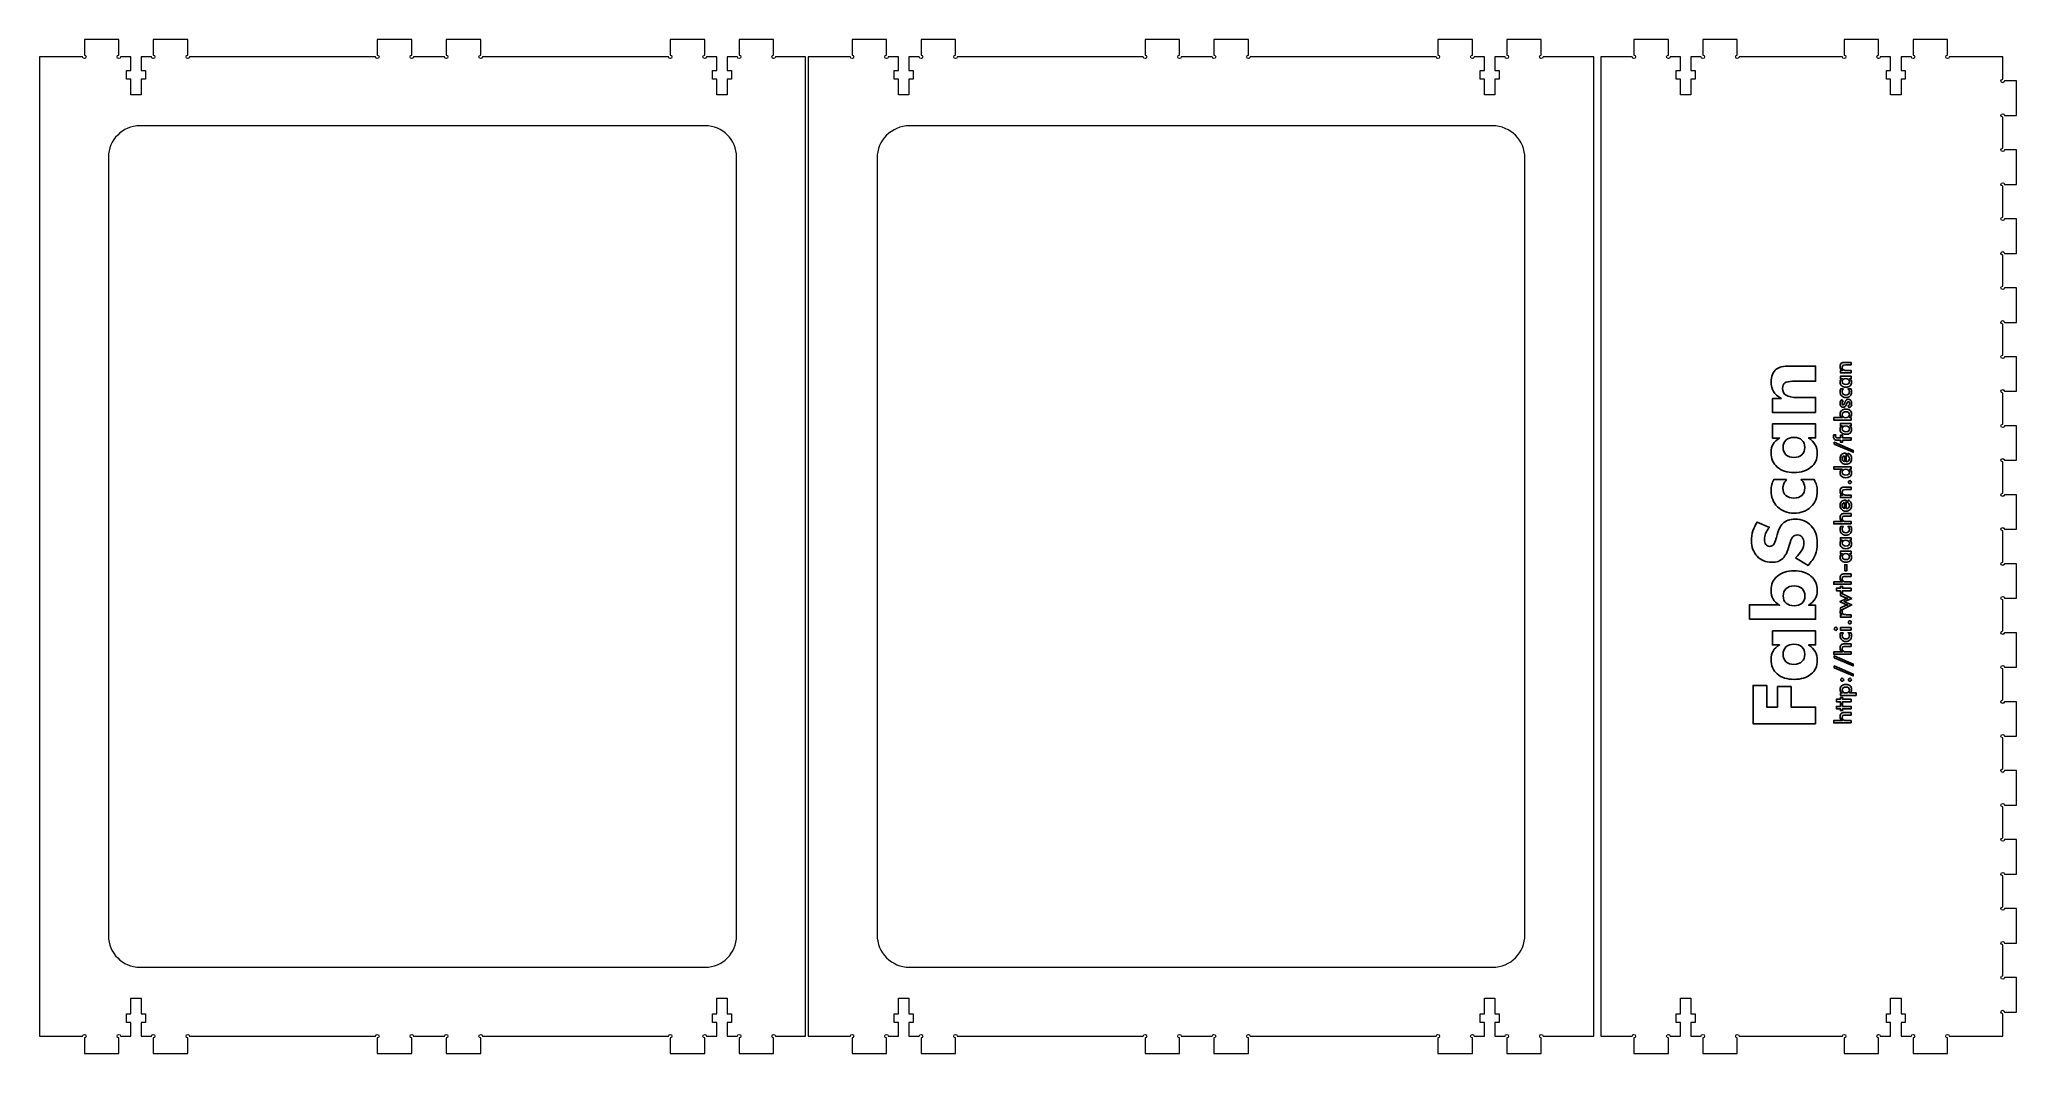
# Model space of a CAD drawing. Header units: millimetres. Extents: x -299 to 275, y -145 to 149.
import ezdxf

# ---------------------------------------------------------------- set-up
doc = ezdxf.new("R2010")
doc.units = ezdxf.units.MM
doc.header["$MEASUREMENT"] = 0
doc.layers.add('Layer 1', color=7, linetype='Continuous')

msp = doc.modelspace()

# ---------------------------------------------------------------- linework, layer by layer
at = {"layer": 'Layer 1', "color": 250, "lineweight": 9}
for points, knots in [([(-76.7589, 144), (-76.7589, 144), (-76.7589, -140), (-76.7589, -140), (-76.7589, -140), (-76.7589, -140), (-83, -140), (-83, -140), (-83, -140), (-83, -140), (-84, -140), (-84, -140), (-84, -140), (-84, -140), (-85.5, -140), (-85.5, -140), (-85.5, -140), (-85.5, -139.7239), (-85.7239, -139.5), (-86, -139.5), (-86, -139.5), (-86.2761, -139.5), (-86.5, -139.7239), (-86.5, -140), (-86.5, -140), (-86.5, -140.2761), (-86.2761, -140.5), (-86, -140.5), (-86, -140.5), (-86, -140.5), (-86, -145), (-86, -145), (-86, -145), (-86, -145), (-96, -145), (-96, -145), (-96, -145), (-96, -145), (-96, -140.5), (-96, -140.5), (-96, -140.5), (-95.7239, -140.5), (-95.5, -140.2761), (-95.5, -140), (-95.5, -140), (-95.5, -139.7239), (-95.7239, -139.5), (-96, -139.5), (-96, -139.5), (-96.2761, -139.5), (-96.5, -139.7239), (-96.5, -140), (-96.5, -140), (-96.5, -140), (-99.5, -140), (-99.5, -140), (-99.5, -140), (-99.5, -140), (-99.5, -136.0553), (-99.5, -136.0553), (-99.5, -136.0553), (-99.5, -136.0553), (-98.25, -136.0553), (-98.25, -136.0553), (-98.25, -136.0553), (-98.25, -136.0553), (-98.25, -133.5553), (-98.25, -133.5553), (-98.25, -133.5553), (-98.25, -133.5553), (-99.5, -133.5553), (-99.5, -133.5553), (-99.5, -133.5553), (-99.5, -133.5553), (-99.5, -129), (-99.5, -129), (-99.5, -129), (-99.5, -129), (-102.5, -129), (-102.5, -129), (-102.5, -129), (-102.5, -129), (-102.5, -133.5553), (-102.5, -133.5553), (-102.5, -133.5553), (-102.5, -133.5553), (-103.75, -133.5553), (-103.75, -133.5553), (-103.75, -133.5553), (-103.75, -133.5553), (-103.75, -136.0553), (-103.75, -136.0553), (-103.75, -136.0553), (-103.75, -136.0553), (-102.5, -136.0553), (-102.5, -136.0553), (-102.5, -136.0553), (-102.5, -136.0553), (-102.5, -140), (-102.5, -140), (-102.5, -140), (-102.5, -140), (-105.5, -140), (-105.5, -140), (-105.5, -140), (-105.5, -139.7239), (-105.7239, -139.5), (-106, -139.5), (-106, -139.5), (-106.2761, -139.5), (-106.5, -139.7239), (-106.5, -140), (-106.5, -140), (-106.5, -140.2761), (-106.2761, -140.5), (-106, -140.5), (-106, -140.5), (-106, -140.5), (-106, -145), (-106, -145), (-106, -145), (-106, -145), (-116, -145), (-116, -145), (-116, -145), (-116, -145), (-116, -140.5), (-116, -140.5), (-116, -140.5), (-115.7239, -140.5), (-115.5, -140.2761), (-115.5, -140), (-115.5, -140), (-115.5, -139.7239), (-115.7239, -139.5), (-116, -139.5), (-116, -139.5), (-116.2761, -139.5), (-116.5, -139.7239), (-116.5, -140), (-116.5, -140), (-116.5, -140), (-119, -140), (-119, -140), (-119, -140), (-119, -140), (-168, -140), (-168, -140), (-168, -140), (-168, -140), (-169, -140), (-169, -140), (-169, -140), (-169, -140), (-170.5, -140), (-170.5, -140), (-170.5, -140), (-170.5, -139.7239), (-170.7239, -139.5), (-171, -139.5), (-171, -139.5), (-171.2761, -139.5), (-171.5, -139.7239), (-171.5, -140), (-171.5, -140), (-171.5, -140.2761), (-171.2761, -140.5), (-171, -140.5), (-171, -140.5), (-171, -140.5), (-171, -145), (-171, -145), (-171, -145), (-171, -145), (-181, -145), (-181, -145), (-181, -145), (-181, -145), (-181, -140.5), (-181, -140.5), (-181, -140.5), (-180.7239, -140.5), (-180.5, -140.2761), (-180.5, -140), (-180.5, -140), (-180.5, -139.7239), (-180.7239, -139.5), (-181, -139.5), (-181, -139.5), (-181.2761, -139.5), (-181.5, -139.7239), (-181.5, -140), (-181.5, -140), (-181.5, -140), (-183, -140), (-183, -140), (-183, -140), (-183, -140), (-184.5, -140), (-184.5, -140), (-184.5, -140), (-184.5, -140), (-187.5, -140), (-187.5, -140), (-187.5, -140), (-187.5, -140), (-189, -140), (-189, -140), (-189, -140), (-189, -140), (-190.5, -140), (-190.5, -140), (-190.5, -140), (-190.5, -139.7239), (-190.7239, -139.5), (-191, -139.5), (-191, -139.5), (-191.2761, -139.5), (-191.5, -139.7239), (-191.5, -140), (-191.5, -140), (-191.5, -140.2761), (-191.2761, -140.5), (-191, -140.5), (-191, -140.5), (-191, -140.5), (-191, -145), (-191, -145), (-191, -145), (-191, -145), (-201, -145), (-201, -145), (-201, -145), (-201, -145), (-201, -140.5), (-201, -140.5), (-201, -140.5), (-200.7239, -140.5), (-200.5, -140.2761), (-200.5, -140), (-200.5, -140), (-200.5, -139.7239), (-200.7239, -139.5), (-201, -139.5), (-201, -139.5), (-201.2761, -139.5), (-201.5, -139.7239), (-201.5, -140), (-201.5, -140), (-201.5, -140), (-204, -140), (-204, -140), (-204, -140), (-204, -140), (-253, -140), (-253, -140), (-253, -140), (-253, -140), (-254, -140), (-254, -140), (-254, -140), (-254, -140), (-255.5, -140), (-255.5, -140), (-255.5, -140), (-255.5, -139.7239), (-255.7239, -139.5), (-256, -139.5), (-256, -139.5), (-256.2761, -139.5), (-256.5, -139.7239), (-256.5, -140), (-256.5, -140), (-256.5, -140.2761), (-256.2761, -140.5), (-256, -140.5), (-256, -140.5), (-256, -140.5), (-256, -145), (-256, -145), (-256, -145), (-256, -145), (-266, -145), (-266, -145), (-266, -145), (-266, -145), (-266, -140.5), (-266, -140.5), (-266, -140.5), (-265.7239, -140.5), (-265.5, -140.2761), (-265.5, -140), (-265.5, -140), (-265.5, -139.7239), (-265.7239, -139.5), (-266, -139.5), (-266, -139.5), (-266.2761, -139.5), (-266.5, -139.7239), (-266.5, -140), (-266.5, -140), (-266.5, -140), (-269.5, -140), (-269.5, -140), (-269.5, -140), (-269.5, -140), (-269.5, -136.0553), (-269.5, -136.0553), (-269.5, -136.0553), (-269.5, -136.0553), (-268.25, -136.0553), (-268.25, -136.0553), (-268.25, -136.0553), (-268.25, -136.0553), (-268.25, -133.5553), (-268.25, -133.5553), (-268.25, -133.5553), (-268.25, -133.5553), (-269.5, -133.5553), (-269.5, -133.5553), (-269.5, -133.5553), (-269.5, -133.5553), (-269.5, -129), (-269.5, -129), (-269.5, -129), (-269.5, -129), (-272.5, -129), (-272.5, -129), (-272.5, -129), (-272.5, -129), (-272.5, -133.5553), (-272.5, -133.5553), (-272.5, -133.5553), (-272.5, -133.5553), (-273.75, -133.5553), (-273.75, -133.5553), (-273.75, -133.5553), (-273.75, -133.5553), (-273.75, -136.0553), (-273.75, -136.0553), (-273.75, -136.0553), (-273.75, -136.0553), (-272.5, -136.0553), (-272.5, -136.0553), (-272.5, -136.0553), (-272.5, -136.0553), (-272.5, -140), (-272.5, -140), (-272.5, -140), (-272.5, -140), (-275.5, -140), (-275.5, -140), (-275.5, -140), (-275.5, -139.7239), (-275.7239, -139.5), (-276, -139.5), (-276, -139.5), (-276.2761, -139.5), (-276.5, -139.7239), (-276.5, -140), (-276.5, -140), (-276.5, -140.2761), (-276.2761, -140.5), (-276, -140.5), (-276, -140.5), (-276, -140.5), (-276, -145), (-276, -145), (-276, -145), (-276, -145), (-286, -145), (-286, -145), (-286, -145), (-286, -145), (-286, -140.5), (-286, -140.5), (-286, -140.5), (-285.7239, -140.5), (-285.5, -140.2761), (-285.5, -140), (-285.5, -140), (-285.5, -139.7239), (-285.7239, -139.5), (-286, -139.5), (-286, -139.5), (-286.2761, -139.5), (-286.5, -139.7239), (-286.5, -140), (-286.5, -140), (-286.5, -140), (-289, -140), (-289, -140), (-289, -140), (-289, -140), (-299, -140), (-299, -140), (-299, -140), (-299, -140), (-299, 144), (-299, 144), (-299, 144), (-299, 144), (-289, 144), (-289, 144), (-289, 144), (-289, 144), (-286.5, 144), (-286.5, 144), (-286.5, 144), (-286.5, 143.7239), (-286.2761, 143.5), (-286, 143.5), (-286, 143.5), (-285.7239, 143.5), (-285.5, 143.7239), (-285.5, 144), (-285.5, 144), (-285.5, 144.2761), (-285.7239, 144.5), (-286, 144.5), (-286, 144.5), (-286, 144.5), (-286, 149), (-286, 149), (-286, 149), (-286, 149), (-276, 149), (-276, 149), (-276, 149), (-276, 149), (-276, 144.5), (-276, 144.5), (-276, 144.5), (-276.2761, 144.5), (-276.5, 144.2761), (-276.5, 144), (-276.5, 144), (-276.5, 143.7239), (-276.2761, 143.5), (-276, 143.5), (-276, 143.5), (-275.7239, 143.5), (-275.5, 143.7239), (-275.5, 144), (-275.5, 144), (-275.5, 144), (-272.5, 144), (-272.5, 144), (-272.5, 144), (-272.5, 144), (-272.5, 140.0553), (-272.5, 140.0553), (-272.5, 140.0553), (-272.5, 140.0553), (-273.75, 140.0553), (-273.75, 140.0553), (-273.75, 140.0553), (-273.75, 140.0553), (-273.75, 137.5553), (-273.75, 137.5553), (-273.75, 137.5553), (-273.75, 137.5553), (-272.5, 137.5553), (-272.5, 137.5553), (-272.5, 137.5553), (-272.5, 137.5553), (-272.5, 133), (-272.5, 133), (-272.5, 133), (-272.5, 133), (-269.5, 133), (-269.5, 133), (-269.5, 133), (-269.5, 133), (-269.5, 137.5553), (-269.5, 137.5553), (-269.5, 137.5553), (-269.5, 137.5553), (-268.25, 137.5553), (-268.25, 137.5553), (-268.25, 137.5553), (-268.25, 137.5553), (-268.25, 140.0553), (-268.25, 140.0553), (-268.25, 140.0553), (-268.25, 140.0553), (-269.5, 140.0553), (-269.5, 140.0553), (-269.5, 140.0553), (-269.5, 140.0553), (-269.5, 144), (-269.5, 144), (-269.5, 144), (-269.5, 144), (-266.5, 144), (-266.5, 144), (-266.5, 144), (-266.5, 143.7239), (-266.2761, 143.5), (-266, 143.5), (-266, 143.5), (-265.7239, 143.5), (-265.5, 143.7239), (-265.5, 144), (-265.5, 144), (-265.5, 144.2761), (-265.7239, 144.5), (-266, 144.5), (-266, 144.5), (-266, 144.5), (-266, 149), (-266, 149), (-266, 149), (-266, 149), (-256, 149), (-256, 149), (-256, 149), (-256, 149), (-256, 144.5), (-256, 144.5), (-256, 144.5), (-256.2761, 144.5), (-256.5, 144.2761), (-256.5, 144), (-256.5, 144), (-256.5, 143.7239), (-256.2761, 143.5), (-256, 143.5), (-256, 143.5), (-255.7239, 143.5), (-255.5, 143.7239), (-255.5, 144), (-255.5, 144), (-255.5, 144), (-254, 144), (-254, 144), (-254, 144), (-254, 144), (-253, 144), (-253, 144), (-253, 144), (-253, 144), (-204, 144), (-204, 144), (-204, 144), (-204, 144), (-201.5, 144), (-201.5, 144), (-201.5, 144), (-201.5, 143.7239), (-201.2761, 143.5), (-201, 143.5), (-201, 143.5), (-200.7239, 143.5), (-200.5, 143.7239), (-200.5, 144), (-200.5, 144), (-200.5, 144.2761), (-200.7239, 144.5), (-201, 144.5), (-201, 144.5), (-201, 144.5), (-201, 149), (-201, 149), (-201, 149), (-201, 149), (-191, 149), (-191, 149), (-191, 149), (-191, 149), (-191, 144.5), (-191, 144.5), (-191, 144.5), (-191.2761, 144.5), (-191.5, 144.2761), (-191.5, 144), (-191.5, 144), (-191.5, 143.7239), (-191.2761, 143.5), (-191, 143.5), (-191, 143.5), (-190.7239, 143.5), (-190.5, 143.7239), (-190.5, 144), (-190.5, 144), (-190.5, 144), (-189, 144), (-189, 144), (-189, 144), (-189, 144), (-187.5, 144), (-187.5, 144), (-187.5, 144), (-187.5, 144), (-184.5, 144), (-184.5, 144), (-184.5, 144), (-184.5, 144), (-183, 144), (-183, 144), (-183, 144), (-183, 144), (-181.5, 144), (-181.5, 144), (-181.5, 144), (-181.5, 143.7239), (-181.2761, 143.5), (-181, 143.5), (-181, 143.5), (-180.7239, 143.5), (-180.5, 143.7239), (-180.5, 144), (-180.5, 144), (-180.5, 144.2761), (-180.7239, 144.5), (-181, 144.5), (-181, 144.5), (-181, 144.5), (-181, 149), (-181, 149), (-181, 149), (-181, 149), (-171, 149), (-171, 149), (-171, 149), (-171, 149), (-171, 144.5), (-171, 144.5), (-171, 144.5), (-171.2761, 144.5), (-171.5, 144.2761), (-171.5, 144), (-171.5, 144), (-171.5, 143.7239), (-171.2761, 143.5), (-171, 143.5), (-171, 143.5), (-170.7239, 143.5), (-170.5, 143.7239), (-170.5, 144), (-170.5, 144), (-170.5, 144), (-169, 144), (-169, 144), (-169, 144), (-169, 144), (-168, 144), (-168, 144), (-168, 144), (-168, 144), (-119, 144), (-119, 144), (-119, 144), (-119, 144), (-116.5, 144), (-116.5, 144), (-116.5, 144), (-116.5, 143.7239), (-116.2761, 143.5), (-116, 143.5), (-116, 143.5), (-115.7239, 143.5), (-115.5, 143.7239), (-115.5, 144), (-115.5, 144), (-115.5, 144.2761), (-115.7239, 144.5), (-116, 144.5), (-116, 144.5), (-116, 144.5), (-116, 149), (-116, 149), (-116, 149), (-116, 149), (-106, 149), (-106, 149), (-106, 149), (-106, 149), (-106, 144.5), (-106, 144.5), (-106, 144.5), (-106.2761, 144.5), (-106.5, 144.2761), (-106.5, 144), (-106.5, 144), (-106.5, 143.7239), (-106.2761, 143.5), (-106, 143.5), (-106, 143.5), (-105.7239, 143.5), (-105.5, 143.7239), (-105.5, 144), (-105.5, 144), (-105.5, 144), (-102.5, 144), (-102.5, 144), (-102.5, 144), (-102.5, 144), (-102.5, 140.0553), (-102.5, 140.0553), (-102.5, 140.0553), (-102.5, 140.0553), (-103.75, 140.0553), (-103.75, 140.0553), (-103.75, 140.0553), (-103.75, 140.0553), (-103.75, 137.5553), (-103.75, 137.5553), (-103.75, 137.5553), (-103.75, 137.5553), (-102.5, 137.5553), (-102.5, 137.5553), (-102.5, 137.5553), (-102.5, 137.5553), (-102.5, 133), (-102.5, 133), (-102.5, 133), (-102.5, 133), (-99.5, 133), (-99.5, 133), (-99.5, 133), (-99.5, 133), (-99.5, 137.5553), (-99.5, 137.5553), (-99.5, 137.5553), (-99.5, 137.5553), (-98.25, 137.5553), (-98.25, 137.5553), (-98.25, 137.5553), (-98.25, 137.5553), (-98.25, 140.0553), (-98.25, 140.0553), (-98.25, 140.0553), (-98.25, 140.0553), (-99.5, 140.0553), (-99.5, 140.0553), (-99.5, 140.0553), (-99.5, 140.0553), (-99.5, 144), (-99.5, 144), (-99.5, 144), (-99.5, 144), (-96.5, 144), (-96.5, 144), (-96.5, 144), (-96.5, 143.7239), (-96.2761, 143.5), (-96, 143.5), (-96, 143.5), (-95.7239, 143.5), (-95.5, 143.7239), (-95.5, 144), (-95.5, 144), (-95.5, 144.2761), (-95.7239, 144.5), (-96, 144.5), (-96, 144.5), (-96, 144.5), (-96, 149), (-96, 149), (-96, 149), (-96, 149), (-86, 149), (-86, 149), (-86, 149), (-86, 149), (-86, 144.5), (-86, 144.5), (-86, 144.5), (-86.2761, 144.5), (-86.5, 144.2761), (-86.5, 144), (-86.5, 144), (-86.5, 143.7239), (-86.2761, 143.5), (-86, 143.5), (-86, 143.5), (-85.7239, 143.5), (-85.5, 143.7239), (-85.5, 144), (-85.5, 144), (-85.5, 144), (-84, 144), (-84, 144), (-84, 144), (-84, 144), (-83, 144), (-83, 144), (-83, 144), (-83, 144), (-76.7589, 144), (-76.7589, 144)], [0, 0, 0, 0, 0.00505051, 0.00505051, 0.00505051, 0.00505051, 0.01010101, 0.01010101, 0.01010101, 0.01010101, 0.01515152, 0.01515152, 0.01515152, 0.01515152, 0.02020202, 0.02020202, 0.02020202, 0.02020202, 0.02525253, 0.02525253, 0.02525253, 0.02525253, 0.03030303, 0.03030303, 0.03030303, 0.03030303, 0.03535354, 0.03535354, 0.03535354, 0.03535354, 0.04040404, 0.04040404, 0.04040404, 0.04040404, 0.04545455, 0.04545455, 0.04545455, 0.04545455, 0.05050505, 0.05050505, 0.05050505, 0.05050505, 0.05555556, 0.05555556, 0.05555556, 0.05555556, 0.06060606, 0.06060606, 0.06060606, 0.06060606, 0.06565657, 0.06565657, 0.06565657, 0.06565657, 0.07070707, 0.07070707, 0.07070707, 0.07070707, 0.07575758, 0.07575758, 0.07575758, 0.07575758, 0.08080808, 0.08080808, 0.08080808, 0.08080808, 0.08585859, 0.08585859, 0.08585859, 0.08585859, 0.09090909, 0.09090909, 0.09090909, 0.09090909, 0.0959596, 0.0959596, 0.0959596, 0.0959596, 0.1010101, 0.1010101, 0.1010101, 0.1010101, 0.10606061, 0.10606061, 0.10606061, 0.10606061, 0.11111111, 0.11111111, 0.11111111, 0.11111111, 0.11616162, 0.11616162, 0.11616162, 0.11616162, 0.12121212, 0.12121212, 0.12121212, 0.12121212, 0.12626263, 0.12626263, 0.12626263, 0.12626263, 0.13131313, 0.13131313, 0.13131313, 0.13131313, 0.13636364, 0.13636364, 0.13636364, 0.13636364, 0.14141414, 0.14141414, 0.14141414, 0.14141414, 0.14646465, 0.14646465, 0.14646465, 0.14646465, 0.15151515, 0.15151515, 0.15151515, 0.15151515, 0.15656566, 0.15656566, 0.15656566, 0.15656566, 0.16161616, 0.16161616, 0.16161616, 0.16161616, 0.16666667, 0.16666667, 0.16666667, 0.16666667, 0.17171717, 0.17171717, 0.17171717, 0.17171717, 0.17676768, 0.17676768, 0.17676768, 0.17676768, 0.18181818, 0.18181818, 0.18181818, 0.18181818, 0.18686869, 0.18686869, 0.18686869, 0.18686869, 0.19191919, 0.19191919, 0.19191919, 0.19191919, 0.1969697, 0.1969697, 0.1969697, 0.1969697, 0.2020202, 0.2020202, 0.2020202, 0.2020202, 0.20707071, 0.20707071, 0.20707071, 0.20707071, 0.21212121, 0.21212121, 0.21212121, 0.21212121, 0.21717172, 0.21717172, 0.21717172, 0.21717172, 0.22222222, 0.22222222, 0.22222222, 0.22222222, 0.22727273, 0.22727273, 0.22727273, 0.22727273, 0.23232323, 0.23232323, 0.23232323, 0.23232323, 0.23737374, 0.23737374, 0.23737374, 0.23737374, 0.24242424, 0.24242424, 0.24242424, 0.24242424, 0.24747475, 0.24747475, 0.24747475, 0.24747475, 0.25252525, 0.25252525, 0.25252525, 0.25252525, 0.25757576, 0.25757576, 0.25757576, 0.25757576, 0.26262626, 0.26262626, 0.26262626, 0.26262626, 0.26767677, 0.26767677, 0.26767677, 0.26767677, 0.27272727, 0.27272727, 0.27272727, 0.27272727, 0.27777778, 0.27777778, 0.27777778, 0.27777778, 0.28282828, 0.28282828, 0.28282828, 0.28282828, 0.28787879, 0.28787879, 0.28787879, 0.28787879, 0.29292929, 0.29292929, 0.29292929, 0.29292929, 0.2979798, 0.2979798, 0.2979798, 0.2979798, 0.3030303, 0.3030303, 0.3030303, 0.3030303, 0.30808081, 0.30808081, 0.30808081, 0.30808081, 0.31313131, 0.31313131, 0.31313131, 0.31313131, 0.31818182, 0.31818182, 0.31818182, 0.31818182, 0.32323232, 0.32323232, 0.32323232, 0.32323232, 0.32828283, 0.32828283, 0.32828283, 0.32828283, 0.33333333, 0.33333333, 0.33333333, 0.33333333, 0.33838384, 0.33838384, 0.33838384, 0.33838384, 0.34343434, 0.34343434, 0.34343434, 0.34343434, 0.34848485, 0.34848485, 0.34848485, 0.34848485, 0.35353535, 0.35353535, 0.35353535, 0.35353535, 0.35858586, 0.35858586, 0.35858586, 0.35858586, 0.36363636, 0.36363636, 0.36363636, 0.36363636, 0.36868687, 0.36868687, 0.36868687, 0.36868687, 0.37373737, 0.37373737, 0.37373737, 0.37373737, 0.37878788, 0.37878788, 0.37878788, 0.37878788, 0.38383838, 0.38383838, 0.38383838, 0.38383838, 0.38888889, 0.38888889, 0.38888889, 0.38888889, 0.39393939, 0.39393939, 0.39393939, 0.39393939, 0.3989899, 0.3989899, 0.3989899, 0.3989899, 0.4040404, 0.4040404, 0.4040404, 0.4040404, 0.40909091, 0.40909091, 0.40909091, 0.40909091, 0.41414141, 0.41414141, 0.41414141, 0.41414141, 0.41919192, 0.41919192, 0.41919192, 0.41919192, 0.42424242, 0.42424242, 0.42424242, 0.42424242, 0.42929293, 0.42929293, 0.42929293, 0.42929293, 0.43434343, 0.43434343, 0.43434343, 0.43434343, 0.43939394, 0.43939394, 0.43939394, 0.43939394, 0.44444444, 0.44444444, 0.44444444, 0.44444444, 0.44949495, 0.44949495, 0.44949495, 0.44949495, 0.45454545, 0.45454545, 0.45454545, 0.45454545, 0.45959596, 0.45959596, 0.45959596, 0.45959596, 0.46464646, 0.46464646, 0.46464646, 0.46464646, 0.46969697, 0.46969697, 0.46969697, 0.46969697, 0.47474747, 0.47474747, 0.47474747, 0.47474747, 0.47979798, 0.47979798, 0.47979798, 0.47979798, 0.48484848, 0.48484848, 0.48484848, 0.48484848, 0.48989899, 0.48989899, 0.48989899, 0.48989899, 0.49494949, 0.49494949, 0.49494949, 0.49494949, 0.5, 0.5, 0.5, 0.5, 0.50505051, 0.50505051, 0.50505051, 0.50505051, 0.51010101, 0.51010101, 0.51010101, 0.51010101, 0.51515152, 0.51515152, 0.51515152, 0.51515152, 0.52020202, 0.52020202, 0.52020202, 0.52020202, 0.52525253, 0.52525253, 0.52525253, 0.52525253, 0.53030303, 0.53030303, 0.53030303, 0.53030303, 0.53535354, 0.53535354, 0.53535354, 0.53535354, 0.54040404, 0.54040404, 0.54040404, 0.54040404, 0.54545455, 0.54545455, 0.54545455, 0.54545455, 0.55050505, 0.55050505, 0.55050505, 0.55050505, 0.55555556, 0.55555556, 0.55555556, 0.55555556, 0.56060606, 0.56060606, 0.56060606, 0.56060606, 0.56565657, 0.56565657, 0.56565657, 0.56565657, 0.57070707, 0.57070707, 0.57070707, 0.57070707, 0.57575758, 0.57575758, 0.57575758, 0.57575758, 0.58080808, 0.58080808, 0.58080808, 0.58080808, 0.58585859, 0.58585859, 0.58585859, 0.58585859, 0.59090909, 0.59090909, 0.59090909, 0.59090909, 0.5959596, 0.5959596, 0.5959596, 0.5959596, 0.6010101, 0.6010101, 0.6010101, 0.6010101, 0.60606061, 0.60606061, 0.60606061, 0.60606061, 0.61111111, 0.61111111, 0.61111111, 0.61111111, 0.61616162, 0.61616162, 0.61616162, 0.61616162, 0.62121212, 0.62121212, 0.62121212, 0.62121212, 0.62626263, 0.62626263, 0.62626263, 0.62626263, 0.63131313, 0.63131313, 0.63131313, 0.63131313, 0.63636364, 0.63636364, 0.63636364, 0.63636364, 0.64141414, 0.64141414, 0.64141414, 0.64141414, 0.64646465, 0.64646465, 0.64646465, 0.64646465, 0.65151515, 0.65151515, 0.65151515, 0.65151515, 0.65656566, 0.65656566, 0.65656566, 0.65656566, 0.66161616, 0.66161616, 0.66161616, 0.66161616, 0.66666667, 0.66666667, 0.66666667, 0.66666667, 0.67171717, 0.67171717, 0.67171717, 0.67171717, 0.67676768, 0.67676768, 0.67676768, 0.67676768, 0.68181818, 0.68181818, 0.68181818, 0.68181818, 0.68686869, 0.68686869, 0.68686869, 0.68686869, 0.69191919, 0.69191919, 0.69191919, 0.69191919, 0.6969697, 0.6969697, 0.6969697, 0.6969697, 0.7020202, 0.7020202, 0.7020202, 0.7020202, 0.70707071, 0.70707071, 0.70707071, 0.70707071, 0.71212121, 0.71212121, 0.71212121, 0.71212121, 0.71717172, 0.71717172, 0.71717172, 0.71717172, 0.72222222, 0.72222222, 0.72222222, 0.72222222, 0.72727273, 0.72727273, 0.72727273, 0.72727273, 0.73232323, 0.73232323, 0.73232323, 0.73232323, 0.73737374, 0.73737374, 0.73737374, 0.73737374, 0.74242424, 0.74242424, 0.74242424, 0.74242424, 0.74747475, 0.74747475, 0.74747475, 0.74747475, 0.75252525, 0.75252525, 0.75252525, 0.75252525, 0.75757576, 0.75757576, 0.75757576, 0.75757576, 0.76262626, 0.76262626, 0.76262626, 0.76262626, 0.76767677, 0.76767677, 0.76767677, 0.76767677, 0.77272727, 0.77272727, 0.77272727, 0.77272727, 0.77777778, 0.77777778, 0.77777778, 0.77777778, 0.78282828, 0.78282828, 0.78282828, 0.78282828, 0.78787879, 0.78787879, 0.78787879, 0.78787879, 0.79292929, 0.79292929, 0.79292929, 0.79292929, 0.7979798, 0.7979798, 0.7979798, 0.7979798, 0.8030303, 0.8030303, 0.8030303, 0.8030303, 0.80808081, 0.80808081, 0.80808081, 0.80808081, 0.81313131, 0.81313131, 0.81313131, 0.81313131, 0.81818182, 0.81818182, 0.81818182, 0.81818182, 0.82323232, 0.82323232, 0.82323232, 0.82323232, 0.82828283, 0.82828283, 0.82828283, 0.82828283, 0.83333333, 0.83333333, 0.83333333, 0.83333333, 0.83838384, 0.83838384, 0.83838384, 0.83838384, 0.84343434, 0.84343434, 0.84343434, 0.84343434, 0.84848485, 0.84848485, 0.84848485, 0.84848485, 0.85353535, 0.85353535, 0.85353535, 0.85353535, 0.85858586, 0.85858586, 0.85858586, 0.85858586, 0.86363636, 0.86363636, 0.86363636, 0.86363636, 0.86868687, 0.86868687, 0.86868687, 0.86868687, 0.87373737, 0.87373737, 0.87373737, 0.87373737, 0.87878788, 0.87878788, 0.87878788, 0.87878788, 0.88383838, 0.88383838, 0.88383838, 0.88383838, 0.88888889, 0.88888889, 0.88888889, 0.88888889, 0.89393939, 0.89393939, 0.89393939, 0.89393939, 0.8989899, 0.8989899, 0.8989899, 0.8989899, 0.9040404, 0.9040404, 0.9040404, 0.9040404, 0.90909091, 0.90909091, 0.90909091, 0.90909091, 0.91414141, 0.91414141, 0.91414141, 0.91414141, 0.91919192, 0.91919192, 0.91919192, 0.91919192, 0.92424242, 0.92424242, 0.92424242, 0.92424242, 0.92929293, 0.92929293, 0.92929293, 0.92929293, 0.93434343, 0.93434343, 0.93434343, 0.93434343, 0.93939394, 0.93939394, 0.93939394, 0.93939394, 0.94444444, 0.94444444, 0.94444444, 0.94444444, 0.94949495, 0.94949495, 0.94949495, 0.94949495, 0.95454545, 0.95454545, 0.95454545, 0.95454545, 0.95959596, 0.95959596, 0.95959596, 0.95959596, 0.96464646, 0.96464646, 0.96464646, 0.96464646, 0.96969697, 0.96969697, 0.96969697, 0.96969697, 0.97474747, 0.97474747, 0.97474747, 0.97474747, 0.97979798, 0.97979798, 0.97979798, 0.97979798, 0.98484848, 0.98484848, 0.98484848, 0.98484848, 0.98989899, 0.98989899, 0.98989899, 0.98989899, 0.99494949, 0.99494949, 0.99494949, 0.99494949, 1, 1, 1, 1]), ([(137.7584, -140), (137.7584, -140), (137.2334, -140), (137.2334, -140), (137.2334, -140), (137.2334, -139.7239), (137.0095, -139.5), (136.7334, -139.5), (136.7334, -139.5), (136.4573, -139.5), (136.2334, -139.7239), (136.2334, -140), (136.2334, -140), (136.2334, -140.2761), (136.4573, -140.5), (136.7334, -140.5), (136.7334, -140.5), (136.7334, -140.5), (136.7334, -145), (136.7334, -145), (136.7334, -145), (136.7334, -145), (126.7334, -145), (126.7334, -145), (126.7334, -145), (126.7334, -145), (126.7334, -140.5), (126.7334, -140.5), (126.7334, -140.5), (127.0095, -140.5), (127.2334, -140.2761), (127.2334, -140), (127.2334, -140), (127.2334, -139.7239), (127.0095, -139.5), (126.7334, -139.5), (126.7334, -139.5), (126.4573, -139.5), (126.2334, -139.7239), (126.2334, -140), (126.2334, -140), (126.2334, -140), (123.2334, -140), (123.2334, -140), (123.2334, -140), (123.2334, -140), (123.2334, -136.0553), (123.2334, -136.0553), (123.2334, -136.0553), (123.2334, -136.0553), (124.4834, -136.0553), (124.4834, -136.0553), (124.4834, -136.0553), (124.4834, -136.0553), (124.4834, -133.5553), (124.4834, -133.5553), (124.4834, -133.5553), (124.4834, -133.5553), (123.2334, -133.5553), (123.2334, -133.5553), (123.2334, -133.5553), (123.2334, -133.5553), (123.2334, -129), (123.2334, -129), (123.2334, -129), (123.2334, -129), (120.2334, -129), (120.2334, -129), (120.2334, -129), (120.2334, -129), (120.2334, -133.5553), (120.2334, -133.5553), (120.2334, -133.5553), (120.2334, -133.5553), (118.9834, -133.5553), (118.9834, -133.5553), (118.9834, -133.5553), (118.9834, -133.5553), (118.9834, -136.0553), (118.9834, -136.0553), (118.9834, -136.0553), (118.9834, -136.0553), (120.2334, -136.0553), (120.2334, -136.0553), (120.2334, -136.0553), (120.2334, -136.0553), (120.2334, -140), (120.2334, -140), (120.2334, -140), (120.2334, -140), (117.2334, -140), (117.2334, -140), (117.2334, -140), (117.2334, -139.7239), (117.0095, -139.5), (116.7334, -139.5), (116.7334, -139.5), (116.4573, -139.5), (116.2334, -139.7239), (116.2334, -140), (116.2334, -140), (116.2334, -140.2761), (116.4573, -140.5), (116.7334, -140.5), (116.7334, -140.5), (116.7334, -140.5), (116.7334, -145), (116.7334, -145), (116.7334, -145), (116.7334, -145), (106.7334, -145), (106.7334, -145), (106.7334, -145), (106.7334, -145), (106.7334, -140.5), (106.7334, -140.5), (106.7334, -140.5), (107.0095, -140.5), (107.2334, -140.2761), (107.2334, -140), (107.2334, -140), (107.2334, -139.7239), (107.0095, -139.5), (106.7334, -139.5), (106.7334, -139.5), (106.4573, -139.5), (106.2334, -139.7239), (106.2334, -140), (106.2334, -140), (106.2334, -140), (104.7334, -140), (104.7334, -140), (104.7334, -140), (104.7334, -140), (103.7334, -140), (103.7334, -140), (103.7334, -140), (103.7334, -140), (103.7334, -140.008), (103.7334, -140.008), (103.7334, -140.008), (103.7334, -140.008), (54.7584, -140.008), (54.7584, -140.008), (54.7584, -140.008), (54.7584, -140.008), (52.2584, -140.008), (52.2584, -140.008), (52.2584, -140.008), (52.2584, -139.7319), (52.0345, -139.508), (51.7584, -139.508), (51.7584, -139.508), (51.4823, -139.508), (51.2584, -139.7319), (51.2584, -140.008), (51.2584, -140.008), (51.2584, -140.2841), (51.4823, -140.508), (51.7584, -140.508), (51.7584, -140.508), (51.7584, -140.508), (51.7584, -145.008), (51.7584, -145.008), (51.7584, -145.008), (51.7584, -145.008), (41.7584, -145.008), (41.7584, -145.008), (41.7584, -145.008), (41.7584, -145.008), (41.7584, -140.508), (41.7584, -140.508), (41.7584, -140.508), (42.0345, -140.508), (42.2584, -140.2841), (42.2584, -140.008), (42.2584, -140.008), (42.2584, -139.7319), (42.0345, -139.508), (41.7584, -139.508), (41.7584, -139.508), (41.4823, -139.508), (41.2584, -139.7319), (41.2584, -140.008), (41.2584, -140.008), (41.2584, -140.008), (39.9999, -140.008), (39.9999, -140.008), (39.9999, -140.008), (39.9999, -140.008), (38.2584, -140.008), (38.2584, -140.008), (38.2584, -140.008), (38.2584, -140.008), (35.2584, -140.008), (35.2584, -140.008), (35.2584, -140.008), (35.2584, -140.008), (32.9999, -140.008), (32.9999, -140.008), (32.9999, -140.008), (32.9999, -140.008), (32.2584, -140.008), (32.2584, -140.008), (32.2584, -140.008), (32.2584, -139.7319), (32.0345, -139.508), (31.7584, -139.508), (31.7584, -139.508), (31.4823, -139.508), (31.2584, -139.7319), (31.2584, -140.008), (31.2584, -140.008), (31.2584, -140.2841), (31.4823, -140.508), (31.7584, -140.508), (31.7584, -140.508), (31.7584, -140.508), (31.7584, -145.008), (31.7584, -145.008), (31.7584, -145.008), (31.7584, -145.008), (21.7584, -145.008), (21.7584, -145.008), (21.7584, -145.008), (21.7584, -145.008), (21.7584, -140.508), (21.7584, -140.508), (21.7584, -140.508), (22.0345, -140.508), (22.2584, -140.2841), (22.2584, -140.008), (22.2584, -140.008), (22.2584, -139.7319), (22.0345, -139.508), (21.7584, -139.508), (21.7584, -139.508), (21.4823, -139.508), (21.2584, -139.7319), (21.2584, -140.008), (21.2584, -140.008), (21.2584, -140.008), (19.7584, -140.008), (19.7584, -140.008), (19.7584, -140.008), (19.7584, -140.008), (18.7584, -140.008), (18.7584, -140.008), (18.7584, -140.008), (18.7584, -140.008), (18.7584, -140.0079), (18.7584, -140.0079), (18.7584, -140.0079), (18.7584, -140.0079), (-30.2416, -140.0079), (-30.2416, -140.0079), (-30.2416, -140.0079), (-30.2416, -140.0079), (-30.2416, -140.008), (-30.2416, -140.008), (-30.2416, -140.008), (-30.2416, -140.008), (-32.7416, -140.008), (-32.7416, -140.008), (-32.7416, -140.008), (-32.7416, -139.7319), (-32.9655, -139.508), (-33.2416, -139.508), (-33.2416, -139.508), (-33.5177, -139.508), (-33.7416, -139.7319), (-33.7416, -140.008), (-33.7416, -140.008), (-33.7416, -140.2841), (-33.5177, -140.508), (-33.2416, -140.508), (-33.2416, -140.508), (-33.2416, -140.508), (-33.2416, -145.008), (-33.2416, -145.008), (-33.2416, -145.008), (-33.2416, -145.008), (-43.2416, -145.008), (-43.2416, -145.008), (-43.2416, -145.008), (-43.2416, -145.008), (-43.2416, -140.508), (-43.2416, -140.508), (-43.2416, -140.508), (-42.9655, -140.508), (-42.7416, -140.2841), (-42.7416, -140.008), (-42.7416, -140.008), (-42.7416, -139.7319), (-42.9655, -139.508), (-43.2416, -139.508), (-43.2416, -139.508), (-43.5177, -139.508), (-43.7416, -139.7319), (-43.7416, -140.008), (-43.7416, -140.008), (-43.7416, -140.008), (-46.7416, -140.008), (-46.7416, -140.008), (-46.7416, -140.008), (-46.7416, -140.008), (-46.7416, -136.0633), (-46.7416, -136.0633), (-46.7416, -136.0633), (-46.7416, -136.0633), (-45.4916, -136.0633), (-45.4916, -136.0633), (-45.4916, -136.0633), (-45.4916, -136.0633), (-45.4916, -133.5633), (-45.4916, -133.5633), (-45.4916, -133.5633), (-45.4916, -133.5633), (-46.7416, -133.5633), (-46.7416, -133.5633), (-46.7416, -133.5633), (-46.7416, -133.5633), (-46.7416, -129.008), (-46.7416, -129.008), (-46.7416, -129.008), (-46.7416, -129.008), (-49.7416, -129.008), (-49.7416, -129.008), (-49.7416, -129.008), (-49.7416, -129.008), (-49.7416, -133.5633), (-49.7416, -133.5633), (-49.7416, -133.5633), (-49.7416, -133.5633), (-50.9916, -133.5633), (-50.9916, -133.5633), (-50.9916, -133.5633), (-50.9916, -133.5633), (-50.9916, -136.0633), (-50.9916, -136.0633), (-50.9916, -136.0633), (-50.9916, -136.0633), (-49.7416, -136.0633), (-49.7416, -136.0633), (-49.7416, -136.0633), (-49.7416, -136.0633), (-49.7416, -140.008), (-49.7416, -140.008), (-49.7416, -140.008), (-49.7416, -140.008), (-52.7416, -140.008), (-52.7416, -140.008), (-52.7416, -140.008), (-52.7416, -139.7319), (-52.9655, -139.508), (-53.2416, -139.508), (-53.2416, -139.508), (-53.5177, -139.508), (-53.7416, -139.7319), (-53.7416, -140.008), (-53.7416, -140.008), (-53.7416, -140.2841), (-53.5177, -140.508), (-53.2416, -140.508), (-53.2416, -140.508), (-53.2416, -140.508), (-53.2416, -145.008), (-53.2416, -145.008), (-53.2416, -145.008), (-53.2416, -145.008), (-63.2416, -145.008), (-63.2416, -145.008), (-63.2416, -145.008), (-63.2416, -145.008), (-63.2416, -140.508), (-63.2416, -140.508), (-63.2416, -140.508), (-62.9655, -140.508), (-62.7416, -140.2841), (-62.7416, -140.008), (-62.7416, -140.008), (-62.7416, -139.7319), (-62.9655, -139.508), (-63.2416, -139.508), (-63.2416, -139.508), (-63.5177, -139.508), (-63.7416, -139.7319), (-63.7416, -140.008), (-63.7416, -140.008), (-63.7416, -140.008), (-65.2416, -140.008), (-65.2416, -140.008), (-65.2416, -140.008), (-65.2416, -140.008), (-66.2416, -140.008), (-66.2416, -140.008), (-66.2416, -140.008), (-66.2416, -140.008), (-66.2416, -140.0079), (-66.2416, -140.0079), (-66.2416, -140.0079), (-66.2416, -140.0079), (-71.4001, -140.0079), (-71.4001, -140.0079), (-71.4001, -140.0079), (-71.4001, -140.0079), (-76.0001, -140.0079), (-76.0001, -140.0079), (-76.0001, -140.0079), (-76.0001, -140.0079), (-76.0001, -123.0079), (-76.0001, -123.0079), (-76.0001, -123.0079), (-76.0001, -123.0079), (-76.0001, 143.9921), (-76.0001, 143.9921), (-76.0001, 143.9921), (-76.0001, 143.9921), (-71.4001, 143.9921), (-71.4001, 143.9921), (-71.4001, 143.9921), (-71.4001, 143.9921), (-71.4001, 144), (-71.4001, 144), (-71.4001, 144), (-71.4001, 144), (-66.2416, 144), (-66.2416, 144), (-66.2416, 144), (-66.2416, 144), (-65.2416, 144), (-65.2416, 144), (-65.2416, 144), (-65.2416, 144), (-63.7416, 144), (-63.7416, 144), (-63.7416, 144), (-63.7416, 143.7239), (-63.5177, 143.5), (-63.2416, 143.5), (-63.2416, 143.5), (-62.9655, 143.5), (-62.7416, 143.7239), (-62.7416, 144), (-62.7416, 144), (-62.7416, 144.2761), (-62.9655, 144.5), (-63.2416, 144.5), (-63.2416, 144.5), (-63.2416, 144.5), (-63.2416, 149), (-63.2416, 149), (-63.2416, 149), (-63.2416, 149), (-53.2416, 149), (-53.2416, 149), (-53.2416, 149), (-53.2416, 149), (-53.2416, 144.5), (-53.2416, 144.5), (-53.2416, 144.5), (-53.5177, 144.5), (-53.7416, 144.2761), (-53.7416, 144), (-53.7416, 144), (-53.7416, 143.7239), (-53.5177, 143.5), (-53.2416, 143.5), (-53.2416, 143.5), (-52.9655, 143.5), (-52.7416, 143.7239), (-52.7416, 144), (-52.7416, 144), (-52.7416, 144), (-49.7416, 144), (-49.7416, 144), (-49.7416, 144), (-49.7416, 144), (-49.7416, 140.0553), (-49.7416, 140.0553), (-49.7416, 140.0553), (-49.7416, 140.0553), (-50.9916, 140.0553), (-50.9916, 140.0553), (-50.9916, 140.0553), (-50.9916, 140.0553), (-50.9916, 137.5553), (-50.9916, 137.5553), (-50.9916, 137.5553), (-50.9916, 137.5553), (-49.7416, 137.5553), (-49.7416, 137.5553), (-49.7416, 137.5553), (-49.7416, 137.5553), (-49.7416, 133), (-49.7416, 133), (-49.7416, 133), (-49.7416, 133), (-46.7416, 133), (-46.7416, 133), (-46.7416, 133), (-46.7416, 133), (-46.7416, 137.5553), (-46.7416, 137.5553), (-46.7416, 137.5553), (-46.7416, 137.5553), (-45.4916, 137.5553), (-45.4916, 137.5553), (-45.4916, 137.5553), (-45.4916, 137.5553), (-45.4916, 140.0553), (-45.4916, 140.0553), (-45.4916, 140.0553), (-45.4916, 140.0553), (-46.7416, 140.0553), (-46.7416, 140.0553), (-46.7416, 140.0553), (-46.7416, 140.0553), (-46.7416, 144), (-46.7416, 144), (-46.7416, 144), (-46.7416, 144), (-43.7416, 144), (-43.7416, 144), (-43.7416, 144), (-43.7416, 143.7239), (-43.5177, 143.5), (-43.2416, 143.5), (-43.2416, 143.5), (-42.9655, 143.5), (-42.7416, 143.7239), (-42.7416, 144), (-42.7416, 144), (-42.7416, 144.2761), (-42.9655, 144.5), (-43.2416, 144.5), (-43.2416, 144.5), (-43.2416, 144.5), (-43.2416, 149), (-43.2416, 149), (-43.2416, 149), (-43.2416, 149), (-33.2416, 149), (-33.2416, 149), (-33.2416, 149), (-33.2416, 149), (-33.2416, 144.5), (-33.2416, 144.5), (-33.2416, 144.5), (-33.5177, 144.5), (-33.7416, 144.2761), (-33.7416, 144), (-33.7416, 144), (-33.7416, 143.7239), (-33.5177, 143.5), (-33.2416, 143.5), (-33.2416, 143.5), (-32.9655, 143.5), (-32.7416, 143.7239), (-32.7416, 144), (-32.7416, 144), (-32.7416, 144), (-30.2416, 144), (-30.2416, 144), (-30.2416, 144), (-30.2416, 144), (18.7584, 144), (18.7584, 144), (18.7584, 144), (18.7584, 144), (19.7584, 144), (19.7584, 144), (19.7584, 144), (19.7584, 144), (21.2584, 144), (21.2584, 144), (21.2584, 144), (21.2584, 143.7239), (21.4823, 143.5), (21.7584, 143.5), (21.7584, 143.5), (22.0345, 143.5), (22.2584, 143.7239), (22.2584, 144), (22.2584, 144), (22.2584, 144.2761), (22.0345, 144.5), (21.7584, 144.5), (21.7584, 144.5), (21.7584, 144.5), (21.7584, 149), (21.7584, 149), (21.7584, 149), (21.7584, 149), (31.7584, 149), (31.7584, 149), (31.7584, 149), (31.7584, 149), (31.7584, 144.5), (31.7584, 144.5), (31.7584, 144.5), (31.4823, 144.5), (31.2584, 144.2761), (31.2584, 144), (31.2584, 144), (31.2584, 143.7239), (31.4823, 143.5), (31.7584, 143.5), (31.7584, 143.5), (32.0345, 143.5), (32.2584, 143.7239), (32.2584, 144), (32.2584, 144), (32.2584, 144), (35.2584, 144), (35.2584, 144), (35.2584, 144), (35.2584, 144), (35.2584, 143.992), (35.2584, 143.992), (35.2584, 143.992), (35.2584, 143.992), (38.2584, 143.992), (38.2584, 143.992), (38.2584, 143.992), (38.2584, 143.992), (38.2584, 144), (38.2584, 144), (38.2584, 144), (38.2584, 144), (41.2584, 144), (41.2584, 144), (41.2584, 144), (41.2584, 143.7239), (41.4823, 143.5), (41.7584, 143.5), (41.7584, 143.5), (42.0345, 143.5), (42.2584, 143.7239), (42.2584, 144), (42.2584, 144), (42.2584, 144.2761), (42.0345, 144.5), (41.7584, 144.5), (41.7584, 144.5), (41.7584, 144.5), (41.7584, 149), (41.7584, 149), (41.7584, 149), (41.7584, 149), (51.7584, 149), (51.7584, 149), (51.7584, 149), (51.7584, 149), (51.7584, 144.5), (51.7584, 144.5), (51.7584, 144.5), (51.4823, 144.5), (51.2584, 144.2761), (51.2584, 144), (51.2584, 144), (51.2584, 143.7239), (51.4823, 143.5), (51.7584, 143.5), (51.7584, 143.5), (52.0345, 143.5), (52.2584, 143.7239), (52.2584, 144), (52.2584, 144), (52.2584, 144), (54.7584, 144), (54.7584, 144), (54.7584, 144), (54.7584, 144), (54.7584, 143.992), (54.7584, 143.992), (54.7584, 143.992), (54.7584, 143.992), (103.7334, 143.992), (103.7334, 143.992), (103.7334, 143.992), (103.7334, 143.992), (104.7334, 143.992), (104.7334, 143.992), (104.7334, 143.992), (104.7334, 143.992), (106.2334, 143.992), (106.2334, 143.992), (106.2334, 143.992), (106.2334, 143.7159), (106.4573, 143.492), (106.7334, 143.492), (106.7334, 143.492), (107.0095, 143.492), (107.2334, 143.7159), (107.2334, 143.992), (107.2334, 143.992), (107.2334, 144.2681), (107.0095, 144.492), (106.7334, 144.492), (106.7334, 144.492), (106.7334, 144.492), (106.7334, 148.992), (106.7334, 148.992), (106.7334, 148.992), (106.7334, 148.992), (116.7334, 148.992), (116.7334, 148.992), (116.7334, 148.992), (116.7334, 148.992), (116.7334, 144.492), (116.7334, 144.492), (116.7334, 144.492), (116.4573, 144.492), (116.2334, 144.2681), (116.2334, 143.992), (116.2334, 143.992), (116.2334, 143.7159), (116.4573, 143.492), (116.7334, 143.492), (116.7334, 143.492), (117.0095, 143.492), (117.2334, 143.7159), (117.2334, 143.992), (117.2334, 143.992), (117.2334, 143.992), (120.2334, 143.992), (120.2334, 143.992), (120.2334, 143.992), (120.2334, 143.992), (120.2334, 140.0473), (120.2334, 140.0473), (120.2334, 140.0473), (120.2334, 140.0473), (118.9834, 140.0473), (118.9834, 140.0473), (118.9834, 140.0473), (118.9834, 140.0473), (118.9834, 137.5473), (118.9834, 137.5473), (118.9834, 137.5473), (118.9834, 137.5473), (120.2334, 137.5473), (120.2334, 137.5473), (120.2334, 137.5473), (120.2334, 137.5473), (120.2334, 132.992), (120.2334, 132.992), (120.2334, 132.992), (120.2334, 132.992), (123.2334, 132.992), (123.2334, 132.992), (123.2334, 132.992), (123.2334, 132.992), (123.2334, 137.5473), (123.2334, 137.5473), (123.2334, 137.5473), (123.2334, 137.5473), (124.4834, 137.5473), (124.4834, 137.5473), (124.4834, 137.5473), (124.4834, 137.5473), (124.4834, 140.0473), (124.4834, 140.0473), (124.4834, 140.0473), (124.4834, 140.0473), (123.2334, 140.0473), (123.2334, 140.0473), (123.2334, 140.0473), (123.2334, 140.0473), (123.2334, 143.992), (123.2334, 143.992), (123.2334, 143.992), (123.2334, 143.992), (126.2334, 143.992), (126.2334, 143.992), (126.2334, 143.992), (126.2334, 143.7159), (126.4573, 143.492), (126.7334, 143.492), (126.7334, 143.492), (127.0095, 143.492), (127.2334, 143.7159), (127.2334, 143.992), (127.2334, 143.992), (127.2334, 144.2681), (127.0095, 144.492), (126.7334, 144.492), (126.7334, 144.492), (126.7334, 144.492), (126.7334, 148.992), (126.7334, 148.992), (126.7334, 148.992), (126.7334, 148.992), (136.7334, 148.992), (136.7334, 148.992), (136.7334, 148.992), (136.7334, 148.992), (136.7334, 144.492), (136.7334, 144.492), (136.7334, 144.492), (136.4573, 144.492), (136.2334, 144.2681), (136.2334, 143.992), (136.2334, 143.992), (136.2334, 143.7159), (136.4573, 143.492), (136.7334, 143.492), (136.7334, 143.492), (137.0095, 143.492), (137.2334, 143.7159), (137.2334, 143.992), (137.2334, 143.992), (137.2334, 143.992), (138.7584, 143.992), (138.7584, 143.992), (138.7584, 143.992), (138.7584, 143.992), (138.7584, 143.9921), (138.7584, 143.9921), (138.7584, 143.9921), (138.7584, 143.9921), (139.7584, 143.9921), (139.7584, 143.9921), (139.7584, 143.9921), (139.7584, 143.9921), (144.7584, 143.9921), (144.7584, 143.9921), (144.7584, 143.9921), (144.7584, 143.9921), (147.4, 143.9921), (147.4, 143.9921), (147.4, 143.9921), (147.4, 143.9921), (152, 143.9921), (152, 143.9921), (152, 143.9921), (152, 143.9921), (152, -140.0079), (152, -140.0079), (152, -140.0079), (152, -140.0079), (148.7584, -140.0079), (148.7584, -140.0079), (148.7584, -140.0079), (148.7584, -140.0079), (147.4, -140.0079), (147.4, -140.0079), (147.4, -140.0079), (147.4, -140.0079), (139.7584, -140.0079), (139.7584, -140.0079), (139.7584, -140.0079), (139.7584, -140.0079), (137.7584, -140.0079), (137.7584, -140.0079), (137.7584, -140.0079), (137.7584, -140.0079), (137.7584, -140), (137.7584, -140)], [0, 0, 0, 0, 0.00465116, 0.00465116, 0.00465116, 0.00465116, 0.00930233, 0.00930233, 0.00930233, 0.00930233, 0.01395349, 0.01395349, 0.01395349, 0.01395349, 0.01860465, 0.01860465, 0.01860465, 0.01860465, 0.02325581, 0.02325581, 0.02325581, 0.02325581, 0.02790698, 0.02790698, 0.02790698, 0.02790698, 0.03255814, 0.03255814, 0.03255814, 0.03255814, 0.0372093, 0.0372093, 0.0372093, 0.0372093, 0.04186047, 0.04186047, 0.04186047, 0.04186047, 0.04651163, 0.04651163, 0.04651163, 0.04651163, 0.05116279, 0.05116279, 0.05116279, 0.05116279, 0.05581395, 0.05581395, 0.05581395, 0.05581395, 0.06046512, 0.06046512, 0.06046512, 0.06046512, 0.06511628, 0.06511628, 0.06511628, 0.06511628, 0.06976744, 0.06976744, 0.06976744, 0.06976744, 0.0744186, 0.0744186, 0.0744186, 0.0744186, 0.07906977, 0.07906977, 0.07906977, 0.07906977, 0.08372093, 0.08372093, 0.08372093, 0.08372093, 0.08837209, 0.08837209, 0.08837209, 0.08837209, 0.09302326, 0.09302326, 0.09302326, 0.09302326, 0.09767442, 0.09767442, 0.09767442, 0.09767442, 0.10232558, 0.10232558, 0.10232558, 0.10232558, 0.10697674, 0.10697674, 0.10697674, 0.10697674, 0.11162791, 0.11162791, 0.11162791, 0.11162791, 0.11627907, 0.11627907, 0.11627907, 0.11627907, 0.12093023, 0.12093023, 0.12093023, 0.12093023, 0.1255814, 0.1255814, 0.1255814, 0.1255814, 0.13023256, 0.13023256, 0.13023256, 0.13023256, 0.13488372, 0.13488372, 0.13488372, 0.13488372, 0.13953488, 0.13953488, 0.13953488, 0.13953488, 0.14418605, 0.14418605, 0.14418605, 0.14418605, 0.14883721, 0.14883721, 0.14883721, 0.14883721, 0.15348837, 0.15348837, 0.15348837, 0.15348837, 0.15813953, 0.15813953, 0.15813953, 0.15813953, 0.1627907, 0.1627907, 0.1627907, 0.1627907, 0.16744186, 0.16744186, 0.16744186, 0.16744186, 0.17209302, 0.17209302, 0.17209302, 0.17209302, 0.17674419, 0.17674419, 0.17674419, 0.17674419, 0.18139535, 0.18139535, 0.18139535, 0.18139535, 0.18604651, 0.18604651, 0.18604651, 0.18604651, 0.19069767, 0.19069767, 0.19069767, 0.19069767, 0.19534884, 0.19534884, 0.19534884, 0.19534884, 0.2, 0.2, 0.2, 0.2, 0.20465116, 0.20465116, 0.20465116, 0.20465116, 0.20930233, 0.20930233, 0.20930233, 0.20930233, 0.21395349, 0.21395349, 0.21395349, 0.21395349, 0.21860465, 0.21860465, 0.21860465, 0.21860465, 0.22325581, 0.22325581, 0.22325581, 0.22325581, 0.22790698, 0.22790698, 0.22790698, 0.22790698, 0.23255814, 0.23255814, 0.23255814, 0.23255814, 0.2372093, 0.2372093, 0.2372093, 0.2372093, 0.24186047, 0.24186047, 0.24186047, 0.24186047, 0.24651163, 0.24651163, 0.24651163, 0.24651163, 0.25116279, 0.25116279, 0.25116279, 0.25116279, 0.25581395, 0.25581395, 0.25581395, 0.25581395, 0.26046512, 0.26046512, 0.26046512, 0.26046512, 0.26511628, 0.26511628, 0.26511628, 0.26511628, 0.26976744, 0.26976744, 0.26976744, 0.26976744, 0.2744186, 0.2744186, 0.2744186, 0.2744186, 0.27906977, 0.27906977, 0.27906977, 0.27906977, 0.28372093, 0.28372093, 0.28372093, 0.28372093, 0.28837209, 0.28837209, 0.28837209, 0.28837209, 0.29302326, 0.29302326, 0.29302326, 0.29302326, 0.29767442, 0.29767442, 0.29767442, 0.29767442, 0.30232558, 0.30232558, 0.30232558, 0.30232558, 0.30697674, 0.30697674, 0.30697674, 0.30697674, 0.31162791, 0.31162791, 0.31162791, 0.31162791, 0.31627907, 0.31627907, 0.31627907, 0.31627907, 0.32093023, 0.32093023, 0.32093023, 0.32093023, 0.3255814, 0.3255814, 0.3255814, 0.3255814, 0.33023256, 0.33023256, 0.33023256, 0.33023256, 0.33488372, 0.33488372, 0.33488372, 0.33488372, 0.33953488, 0.33953488, 0.33953488, 0.33953488, 0.34418605, 0.34418605, 0.34418605, 0.34418605, 0.34883721, 0.34883721, 0.34883721, 0.34883721, 0.35348837, 0.35348837, 0.35348837, 0.35348837, 0.35813953, 0.35813953, 0.35813953, 0.35813953, 0.3627907, 0.3627907, 0.3627907, 0.3627907, 0.36744186, 0.36744186, 0.36744186, 0.36744186, 0.37209302, 0.37209302, 0.37209302, 0.37209302, 0.37674419, 0.37674419, 0.37674419, 0.37674419, 0.38139535, 0.38139535, 0.38139535, 0.38139535, 0.38604651, 0.38604651, 0.38604651, 0.38604651, 0.39069767, 0.39069767, 0.39069767, 0.39069767, 0.39534884, 0.39534884, 0.39534884, 0.39534884, 0.4, 0.4, 0.4, 0.4, 0.40465116, 0.40465116, 0.40465116, 0.40465116, 0.40930233, 0.40930233, 0.40930233, 0.40930233, 0.41395349, 0.41395349, 0.41395349, 0.41395349, 0.41860465, 0.41860465, 0.41860465, 0.41860465, 0.42325581, 0.42325581, 0.42325581, 0.42325581, 0.42790698, 0.42790698, 0.42790698, 0.42790698, 0.43255814, 0.43255814, 0.43255814, 0.43255814, 0.4372093, 0.4372093, 0.4372093, 0.4372093, 0.44186047, 0.44186047, 0.44186047, 0.44186047, 0.44651163, 0.44651163, 0.44651163, 0.44651163, 0.45116279, 0.45116279, 0.45116279, 0.45116279, 0.45581395, 0.45581395, 0.45581395, 0.45581395, 0.46046512, 0.46046512, 0.46046512, 0.46046512, 0.46511628, 0.46511628, 0.46511628, 0.46511628, 0.46976744, 0.46976744, 0.46976744, 0.46976744, 0.4744186, 0.4744186, 0.4744186, 0.4744186, 0.47906977, 0.47906977, 0.47906977, 0.47906977, 0.48372093, 0.48372093, 0.48372093, 0.48372093, 0.48837209, 0.48837209, 0.48837209, 0.48837209, 0.49302326, 0.49302326, 0.49302326, 0.49302326, 0.49767442, 0.49767442, 0.49767442, 0.49767442, 0.50232558, 0.50232558, 0.50232558, 0.50232558, 0.50697674, 0.50697674, 0.50697674, 0.50697674, 0.51162791, 0.51162791, 0.51162791, 0.51162791, 0.51627907, 0.51627907, 0.51627907, 0.51627907, 0.52093023, 0.52093023, 0.52093023, 0.52093023, 0.5255814, 0.5255814, 0.5255814, 0.5255814, 0.53023256, 0.53023256, 0.53023256, 0.53023256, 0.53488372, 0.53488372, 0.53488372, 0.53488372, 0.53953488, 0.53953488, 0.53953488, 0.53953488, 0.54418605, 0.54418605, 0.54418605, 0.54418605, 0.54883721, 0.54883721, 0.54883721, 0.54883721, 0.55348837, 0.55348837, 0.55348837, 0.55348837, 0.55813953, 0.55813953, 0.55813953, 0.55813953, 0.5627907, 0.5627907, 0.5627907, 0.5627907, 0.56744186, 0.56744186, 0.56744186, 0.56744186, 0.57209302, 0.57209302, 0.57209302, 0.57209302, 0.57674419, 0.57674419, 0.57674419, 0.57674419, 0.58139535, 0.58139535, 0.58139535, 0.58139535, 0.58604651, 0.58604651, 0.58604651, 0.58604651, 0.59069767, 0.59069767, 0.59069767, 0.59069767, 0.59534884, 0.59534884, 0.59534884, 0.59534884, 0.6, 0.6, 0.6, 0.6, 0.60465116, 0.60465116, 0.60465116, 0.60465116, 0.60930233, 0.60930233, 0.60930233, 0.60930233, 0.61395349, 0.61395349, 0.61395349, 0.61395349, 0.61860465, 0.61860465, 0.61860465, 0.61860465, 0.62325581, 0.62325581, 0.62325581, 0.62325581, 0.62790698, 0.62790698, 0.62790698, 0.62790698, 0.63255814, 0.63255814, 0.63255814, 0.63255814, 0.6372093, 0.6372093, 0.6372093, 0.6372093, 0.64186047, 0.64186047, 0.64186047, 0.64186047, 0.64651163, 0.64651163, 0.64651163, 0.64651163, 0.65116279, 0.65116279, 0.65116279, 0.65116279, 0.65581395, 0.65581395, 0.65581395, 0.65581395, 0.66046512, 0.66046512, 0.66046512, 0.66046512, 0.66511628, 0.66511628, 0.66511628, 0.66511628, 0.66976744, 0.66976744, 0.66976744, 0.66976744, 0.6744186, 0.6744186, 0.6744186, 0.6744186, 0.67906977, 0.67906977, 0.67906977, 0.67906977, 0.68372093, 0.68372093, 0.68372093, 0.68372093, 0.68837209, 0.68837209, 0.68837209, 0.68837209, 0.69302326, 0.69302326, 0.69302326, 0.69302326, 0.69767442, 0.69767442, 0.69767442, 0.69767442, 0.70232558, 0.70232558, 0.70232558, 0.70232558, 0.70697674, 0.70697674, 0.70697674, 0.70697674, 0.71162791, 0.71162791, 0.71162791, 0.71162791, 0.71627907, 0.71627907, 0.71627907, 0.71627907, 0.72093023, 0.72093023, 0.72093023, 0.72093023, 0.7255814, 0.7255814, 0.7255814, 0.7255814, 0.73023256, 0.73023256, 0.73023256, 0.73023256, 0.73488372, 0.73488372, 0.73488372, 0.73488372, 0.73953488, 0.73953488, 0.73953488, 0.73953488, 0.74418605, 0.74418605, 0.74418605, 0.74418605, 0.74883721, 0.74883721, 0.74883721, 0.74883721, 0.75348837, 0.75348837, 0.75348837, 0.75348837, 0.75813953, 0.75813953, 0.75813953, 0.75813953, 0.7627907, 0.7627907, 0.7627907, 0.7627907, 0.76744186, 0.76744186, 0.76744186, 0.76744186, 0.77209302, 0.77209302, 0.77209302, 0.77209302, 0.77674419, 0.77674419, 0.77674419, 0.77674419, 0.78139535, 0.78139535, 0.78139535, 0.78139535, 0.78604651, 0.78604651, 0.78604651, 0.78604651, 0.79069767, 0.79069767, 0.79069767, 0.79069767, 0.79534884, 0.79534884, 0.79534884, 0.79534884, 0.8, 0.8, 0.8, 0.8, 0.80465116, 0.80465116, 0.80465116, 0.80465116, 0.80930233, 0.80930233, 0.80930233, 0.80930233, 0.81395349, 0.81395349, 0.81395349, 0.81395349, 0.81860465, 0.81860465, 0.81860465, 0.81860465, 0.82325581, 0.82325581, 0.82325581, 0.82325581, 0.82790698, 0.82790698, 0.82790698, 0.82790698, 0.83255814, 0.83255814, 0.83255814, 0.83255814, 0.8372093, 0.8372093, 0.8372093, 0.8372093, 0.84186047, 0.84186047, 0.84186047, 0.84186047, 0.84651163, 0.84651163, 0.84651163, 0.84651163, 0.85116279, 0.85116279, 0.85116279, 0.85116279, 0.85581395, 0.85581395, 0.85581395, 0.85581395, 0.86046512, 0.86046512, 0.86046512, 0.86046512, 0.86511628, 0.86511628, 0.86511628, 0.86511628, 0.86976744, 0.86976744, 0.86976744, 0.86976744, 0.8744186, 0.8744186, 0.8744186, 0.8744186, 0.87906977, 0.87906977, 0.87906977, 0.87906977, 0.88372093, 0.88372093, 0.88372093, 0.88372093, 0.88837209, 0.88837209, 0.88837209, 0.88837209, 0.89302326, 0.89302326, 0.89302326, 0.89302326, 0.89767442, 0.89767442, 0.89767442, 0.89767442, 0.90232558, 0.90232558, 0.90232558, 0.90232558, 0.90697674, 0.90697674, 0.90697674, 0.90697674, 0.91162791, 0.91162791, 0.91162791, 0.91162791, 0.91627907, 0.91627907, 0.91627907, 0.91627907, 0.92093023, 0.92093023, 0.92093023, 0.92093023, 0.9255814, 0.9255814, 0.9255814, 0.9255814, 0.93023256, 0.93023256, 0.93023256, 0.93023256, 0.93488372, 0.93488372, 0.93488372, 0.93488372, 0.93953488, 0.93953488, 0.93953488, 0.93953488, 0.94418605, 0.94418605, 0.94418605, 0.94418605, 0.94883721, 0.94883721, 0.94883721, 0.94883721, 0.95348837, 0.95348837, 0.95348837, 0.95348837, 0.95813953, 0.95813953, 0.95813953, 0.95813953, 0.9627907, 0.9627907, 0.9627907, 0.9627907, 0.96744186, 0.96744186, 0.96744186, 0.96744186, 0.97209302, 0.97209302, 0.97209302, 0.97209302, 0.97674419, 0.97674419, 0.97674419, 0.97674419, 0.98139535, 0.98139535, 0.98139535, 0.98139535, 0.98604651, 0.98604651, 0.98604651, 0.98604651, 0.99069767, 0.99069767, 0.99069767, 0.99069767, 0.99534884, 0.99534884, 0.99534884, 0.99534884, 1, 1, 1, 1]), ([(154, -135), (154, -135), (154, 139), (154, 139), (154, 139), (154, 139), (154, 144), (154, 144), (154, 144), (154, 144), (156.6, 144), (156.6, 144), (156.6, 144), (156.6, 144), (158.6, 144), (158.6, 144), (158.6, 144), (158.6, 144), (160.6, 144), (160.6, 144), (160.6, 144), (160.6, 144), (161.6, 144), (161.6, 144), (161.6, 144), (161.6, 144), (163.1, 144), (163.1, 144), (163.1, 144), (163.1, 143.7239), (163.3239, 143.5), (163.6, 143.5), (163.6, 143.5), (163.8761, 143.5), (164.1, 143.7239), (164.1, 144), (164.1, 144), (164.1, 144.2761), (163.8761, 144.5), (163.6, 144.5), (163.6, 144.5), (163.6, 144.5), (163.6, 149), (163.6, 149), (163.6, 149), (163.6, 149), (173.6, 149), (173.6, 149), (173.6, 149), (173.6, 149), (173.6, 144.5), (173.6, 144.5), (173.6, 144.5), (173.3239, 144.5), (173.1, 144.2761), (173.1, 144), (173.1, 144), (173.1, 143.7239), (173.3239, 143.5), (173.6, 143.5), (173.6, 143.5), (173.8761, 143.5), (174.1, 143.7239), (174.1, 144), (174.1, 144), (174.1, 144), (177.1, 144), (177.1, 144), (177.1, 144), (177.1, 144), (177.1, 140.0553), (177.1, 140.0553), (177.1, 140.0553), (177.1, 140.0553), (175.85, 140.0553), (175.85, 140.0553), (175.85, 140.0553), (175.85, 140.0553), (175.85, 137.5553), (175.85, 137.5553), (175.85, 137.5553), (175.85, 137.5553), (177.1, 137.5553), (177.1, 137.5553), (177.1, 137.5553), (177.1, 137.5553), (177.1, 133), (177.1, 133), (177.1, 133), (177.1, 133), (180.1, 133), (180.1, 133), (180.1, 133), (180.1, 133), (180.1, 137.5553), (180.1, 137.5553), (180.1, 137.5553), (180.1, 137.5553), (181.35, 137.5553), (181.35, 137.5553), (181.35, 137.5553), (181.35, 137.5553), (181.35, 140.0553), (181.35, 140.0553), (181.35, 140.0553), (181.35, 140.0553), (180.1, 140.0553), (180.1, 140.0553), (180.1, 140.0553), (180.1, 140.0553), (180.1, 144), (180.1, 144), (180.1, 144), (180.1, 144), (183.1, 144), (183.1, 144), (183.1, 144), (183.1, 143.7239), (183.3239, 143.5), (183.6, 143.5), (183.6, 143.5), (183.8761, 143.5), (184.1, 143.7239), (184.1, 144), (184.1, 144), (184.1, 144.2761), (183.8761, 144.5), (183.6, 144.5), (183.6, 144.5), (183.6, 144.5), (183.6, 149), (183.6, 149), (183.6, 149), (183.6, 149), (193.6, 149), (193.6, 149), (193.6, 149), (193.6, 149), (193.6, 144.5), (193.6, 144.5), (193.6, 144.5), (193.3239, 144.5), (193.1, 144.2761), (193.1, 144), (193.1, 144), (193.1, 143.7239), (193.3239, 143.5), (193.6, 143.5), (193.6, 143.5), (193.8761, 143.5), (194.1, 143.7239), (194.1, 144), (194.1, 144), (194.1, 144), (195.6, 144), (195.6, 144), (195.6, 144), (195.6, 144), (196.6, 144), (196.6, 144), (196.6, 144), (196.6, 144), (221.6, 144), (221.6, 144), (221.6, 144), (221.6, 144), (224.1, 144), (224.1, 144), (224.1, 144), (224.1, 143.7239), (224.3239, 143.5), (224.6, 143.5), (224.6, 143.5), (224.8761, 143.5), (225.1, 143.7239), (225.1, 144), (225.1, 144), (225.1, 144.2761), (224.8761, 144.5), (224.6, 144.5), (224.6, 144.5), (224.6, 144.5), (224.6, 149), (224.6, 149), (224.6, 149), (224.6, 149), (234.6, 149), (234.6, 149), (234.6, 149), (234.6, 149), (234.6, 144.5), (234.6, 144.5), (234.6, 144.5), (234.3239, 144.5), (234.1, 144.2761), (234.1, 144), (234.1, 144), (234.1, 143.7239), (234.3239, 143.5), (234.6, 143.5), (234.6, 143.5), (234.8761, 143.5), (235.1, 143.7239), (235.1, 144), (235.1, 144), (235.1, 144), (238.1, 144), (238.1, 144), (238.1, 144), (238.1, 144), (238.1, 140.0553), (238.1, 140.0553), (238.1, 140.0553), (238.1, 140.0553), (236.85, 140.0553), (236.85, 140.0553), (236.85, 140.0553), (236.85, 140.0553), (236.85, 137.5553), (236.85, 137.5553), (236.85, 137.5553), (236.85, 137.5553), (238.1, 137.5553), (238.1, 137.5553), (238.1, 137.5553), (238.1, 137.5553), (238.1, 133), (238.1, 133), (238.1, 133), (238.1, 133), (241.1, 133), (241.1, 133), (241.1, 133), (241.1, 133), (241.1, 137.5553), (241.1, 137.5553), (241.1, 137.5553), (241.1, 137.5553), (242.35, 137.5553), (242.35, 137.5553), (242.35, 137.5553), (242.35, 137.5553), (242.35, 140.0553), (242.35, 140.0553), (242.35, 140.0553), (242.35, 140.0553), (241.1, 140.0553), (241.1, 140.0553), (241.1, 140.0553), (241.1, 140.0553), (241.1, 144), (241.1, 144), (241.1, 144), (241.1, 144), (244.1, 144), (244.1, 144), (244.1, 144), (244.1, 143.7239), (244.3239, 143.5), (244.6, 143.5), (244.6, 143.5), (244.8761, 143.5), (245.1, 143.7239), (245.1, 144), (245.1, 144), (245.1, 144.2761), (244.8761, 144.5), (244.6, 144.5), (244.6, 144.5), (244.6, 144.5), (244.6, 149), (244.6, 149), (244.6, 149), (244.6, 149), (254.6, 149), (254.6, 149), (254.6, 149), (254.6, 149), (254.6, 144.5), (254.6, 144.5), (254.6, 144.5), (254.3239, 144.5), (254.1, 144.2761), (254.1, 144), (254.1, 144), (254.1, 143.7239), (254.3239, 143.5), (254.6, 143.5), (254.6, 143.5), (254.8761, 143.5), (255.1, 143.7239), (255.1, 144), (255.1, 144), (255.1, 144), (256.6, 144), (256.6, 144), (256.6, 144), (256.6, 144), (257.6, 144), (257.6, 144), (257.6, 144), (257.6, 144), (267.6, 144), (267.6, 144), (267.6, 144), (267.6, 144), (270.6, 144), (270.6, 144), (270.6, 144), (270.6, 144), (270.6, 142), (270.6, 142), (270.6, 142), (270.6, 142), (270.6, 141.6796), (270.6, 141.6796), (270.6, 141.6796), (270.6, 141.6796), (270.6, 137.5), (270.6, 137.5), (270.6, 137.5), (270.3239, 137.5), (270.1, 137.2761), (270.1, 137), (270.1, 137), (270.1, 136.7239), (270.3239, 136.5), (270.6, 136.5), (270.6, 136.5), (270.8761, 136.5), (271.1, 136.7239), (271.1, 137), (271.1, 137), (271.1, 137), (274.6, 137), (274.6, 137), (274.6, 137), (274.6, 137), (274.6, 127), (274.6, 127), (274.6, 127), (274.6, 127), (271.1, 127), (271.1, 127), (271.1, 127), (271.1, 127.2761), (270.8761, 127.5), (270.6, 127.5), (270.6, 127.5), (270.3239, 127.5), (270.1, 127.2761), (270.1, 127), (270.1, 127), (270.1, 126.7239), (270.3239, 126.5), (270.6, 126.5), (270.6, 126.5), (270.6, 126.5), (270.6, 122), (270.6, 122), (270.6, 122), (270.6, 122), (270.6, 121.6796), (270.6, 121.6796), (270.6, 121.6796), (270.6, 121.6796), (270.6, 117.5), (270.6, 117.5), (270.6, 117.5), (270.3239, 117.5), (270.1, 117.2761), (270.1, 117), (270.1, 117), (270.1, 116.7239), (270.3239, 116.5), (270.6, 116.5), (270.6, 116.5), (270.8761, 116.5), (271.1, 116.7239), (271.1, 117), (271.1, 117), (271.1, 117), (274.6, 117), (274.6, 117), (274.6, 117), (274.6, 117), (274.6, 107), (274.6, 107), (274.6, 107), (274.6, 107), (271.1, 107), (271.1, 107), (271.1, 107), (271.1, 107.2761), (270.8761, 107.5), (270.6, 107.5), (270.6, 107.5), (270.3239, 107.5), (270.1, 107.2761), (270.1, 107), (270.1, 107), (270.1, 106.7239), (270.3239, 106.5), (270.6, 106.5), (270.6, 106.5), (270.6, 106.5), (270.6, 102), (270.6, 102), (270.6, 102), (270.6, 102), (270.6, 101.6796), (270.6, 101.6796), (270.6, 101.6796), (270.6, 101.6796), (270.6, 97.5), (270.6, 97.5), (270.6, 97.5), (270.3239, 97.5), (270.1, 97.2761), (270.1, 97), (270.1, 97), (270.1, 96.7239), (270.3239, 96.5), (270.6, 96.5), (270.6, 96.5), (270.8761, 96.5), (271.1, 96.7239), (271.1, 97), (271.1, 97), (271.1, 97), (274.6, 97), (274.6, 97), (274.6, 97), (274.6, 97), (274.6, 87), (274.6, 87), (274.6, 87), (274.6, 87), (271.1, 87), (271.1, 87), (271.1, 87), (271.1, 87.2761), (270.8761, 87.5), (270.6, 87.5), (270.6, 87.5), (270.3239, 87.5), (270.1, 87.2761), (270.1, 87), (270.1, 87), (270.1, 86.7239), (270.3239, 86.5), (270.6, 86.5), (270.6, 86.5), (270.6, 86.5), (270.6, 82), (270.6, 82), (270.6, 82), (270.6, 82), (270.6, 81.6796), (270.6, 81.6796), (270.6, 81.6796), (270.6, 81.6796), (270.6, 77.5), (270.6, 77.5), (270.6, 77.5), (270.3239, 77.5), (270.1, 77.2761), (270.1, 77), (270.1, 77), (270.1, 76.7239), (270.3239, 76.5), (270.6, 76.5), (270.6, 76.5), (270.8761, 76.5), (271.1, 76.7239), (271.1, 77), (271.1, 77), (271.1, 77), (274.6, 77), (274.6, 77), (274.6, 77), (274.6, 77), (274.6, 67), (274.6, 67), (274.6, 67), (274.6, 67), (271.1, 67), (271.1, 67), (271.1, 67), (271.1, 67.2761), (270.8761, 67.5), (270.6, 67.5), (270.6, 67.5), (270.3239, 67.5), (270.1, 67.2761), (270.1, 67), (270.1, 67), (270.1, 66.7239), (270.3239, 66.5), (270.6, 66.5), (270.6, 66.5), (270.6, 66.5), (270.6, 62), (270.6, 62), (270.6, 62), (270.6, 62), (270.6, 61.6796), (270.6, 61.6796), (270.6, 61.6796), (270.6, 61.6796), (270.6, 57.5), (270.6, 57.5), (270.6, 57.5), (270.3239, 57.5), (270.1, 57.2761), (270.1, 57), (270.1, 57), (270.1, 56.7239), (270.3239, 56.5), (270.6, 56.5), (270.6, 56.5), (270.8761, 56.5), (271.1, 56.7239), (271.1, 57), (271.1, 57), (271.1, 57), (274.6, 57), (274.6, 57), (274.6, 57), (274.6, 57), (274.6, 47), (274.6, 47), (274.6, 47), (274.6, 47), (271.1, 47), (271.1, 47), (271.1, 47), (271.1, 47.2761), (270.8761, 47.5), (270.6, 47.5), (270.6, 47.5), (270.3239, 47.5), (270.1, 47.2761), (270.1, 47), (270.1, 47), (270.1, 46.7239), (270.3239, 46.5), (270.6, 46.5), (270.6, 46.5), (270.6, 46.5), (270.6, 42), (270.6, 42), (270.6, 42), (270.6, 42), (270.6, 41.6796), (270.6, 41.6796), (270.6, 41.6796), (270.6, 41.6796), (270.6, 37.5), (270.6, 37.5), (270.6, 37.5), (270.3239, 37.5), (270.1, 37.2761), (270.1, 37), (270.1, 37), (270.1, 36.7239), (270.3239, 36.5), (270.6, 36.5), (270.6, 36.5), (270.8761, 36.5), (271.1, 36.7239), (271.1, 37), (271.1, 37), (271.1, 37), (274.6, 37), (274.6, 37), (274.6, 37), (274.6, 37), (274.6, 27), (274.6, 27), (274.6, 27), (274.6, 27), (271.1, 27), (271.1, 27), (271.1, 27), (271.1, 27.2761), (270.8761, 27.5), (270.6, 27.5), (270.6, 27.5), (270.3239, 27.5), (270.1, 27.2761), (270.1, 27), (270.1, 27), (270.1, 26.7239), (270.3239, 26.5), (270.6, 26.5), (270.6, 26.5), (270.6, 26.5), (270.6, 22), (270.6, 22), (270.6, 22), (270.6, 22), (270.6, 21.6796), (270.6, 21.6796), (270.6, 21.6796), (270.6, 21.6796), (270.6, 17.5), (270.6, 17.5), (270.6, 17.5), (270.3239, 17.5), (270.1, 17.2761), (270.1, 17), (270.1, 17), (270.1, 16.7239), (270.3239, 16.5), (270.6, 16.5), (270.6, 16.5), (270.8761, 16.5), (271.1, 16.7239), (271.1, 17), (271.1, 17), (271.1, 17), (274.6, 17), (274.6, 17), (274.6, 17), (274.6, 17), (274.6, 7), (274.6, 7), (274.6, 7), (274.6, 7), (271.1, 7), (271.1, 7), (271.1, 7), (271.1, 7.2761), (270.8761, 7.5), (270.6, 7.5), (270.6, 7.5), (270.3239, 7.5), (270.1, 7.2761), (270.1, 7), (270.1, 7), (270.1, 6.7239), (270.3239, 6.5), (270.6, 6.5), (270.6, 6.5), (270.6, 6.5), (270.6, 2), (270.6, 2), (270.6, 2), (270.6, 2), (270.6, 1.6796), (270.6, 1.6796), (270.6, 1.6796), (270.6, 1.6796), (270.6, -2.5), (270.6, -2.5), (270.6, -2.5), (270.3239, -2.5), (270.1, -2.7239), (270.1, -3), (270.1, -3), (270.1, -3.2761), (270.3239, -3.5), (270.6, -3.5), (270.6, -3.5), (270.8761, -3.5), (271.1, -3.2761), (271.1, -3), (271.1, -3), (271.1, -3), (274.6, -3), (274.6, -3), (274.6, -3), (274.6, -3), (274.6, -13), (274.6, -13), (274.6, -13), (274.6, -13), (271.1, -13), (271.1, -13), (271.1, -13), (271.1, -12.7239), (270.8761, -12.5), (270.6, -12.5), (270.6, -12.5), (270.3239, -12.5), (270.1, -12.7239), (270.1, -13), (270.1, -13), (270.1, -13.2761), (270.3239, -13.5), (270.6, -13.5), (270.6, -13.5), (270.6, -13.5), (270.6, -18), (270.6, -18), (270.6, -18), (270.6, -18), (270.6, -18.3204), (270.6, -18.3204), (270.6, -18.3204), (270.6, -18.3204), (270.6, -22.5), (270.6, -22.5), (270.6, -22.5), (270.3239, -22.5), (270.1, -22.7239), (270.1, -23), (270.1, -23), (270.1, -23.2761), (270.3239, -23.5), (270.6, -23.5), (270.6, -23.5), (270.8761, -23.5), (271.1, -23.2761), (271.1, -23), (271.1, -23), (271.1, -23), (274.6, -23), (274.6, -23), (274.6, -23), (274.6, -23), (274.6, -33), (274.6, -33), (274.6, -33), (274.6, -33), (271.1, -33), (271.1, -33), (271.1, -33), (271.1, -32.7239), (270.8761, -32.5), (270.6, -32.5), (270.6, -32.5), (270.3239, -32.5), (270.1, -32.7239), (270.1, -33), (270.1, -33), (270.1, -33.2761), (270.3239, -33.5), (270.6, -33.5), (270.6, -33.5), (270.6, -33.5), (270.6, -38), (270.6, -38), (270.6, -38), (270.6, -38), (270.6, -38.3204), (270.6, -38.3204), (270.6, -38.3204), (270.6, -38.3204), (270.6, -42.5), (270.6, -42.5), (270.6, -42.5), (270.3239, -42.5), (270.1, -42.7239), (270.1, -43), (270.1, -43), (270.1, -43.2761), (270.3239, -43.5), (270.6, -43.5), (270.6, -43.5), (270.8761, -43.5), (271.1, -43.2761), (271.1, -43), (271.1, -43), (271.1, -43), (274.6, -43), (274.6, -43), (274.6, -43), (274.6, -43), (274.6, -53), (274.6, -53), (274.6, -53), (274.6, -53), (271.1, -53), (271.1, -53), (271.1, -53), (271.1, -52.7239), (270.8761, -52.5), (270.6, -52.5), (270.6, -52.5), (270.3239, -52.5), (270.1, -52.7239), (270.1, -53), (270.1, -53), (270.1, -53.2761), (270.3239, -53.5), (270.6, -53.5), (270.6, -53.5), (270.6, -53.5), (270.6, -58), (270.6, -58), (270.6, -58), (270.6, -58), (270.6, -58.3204), (270.6, -58.3204), (270.6, -58.3204), (270.6, -58.3204), (270.6, -62.5), (270.6, -62.5), (270.6, -62.5), (270.3239, -62.5), (270.1, -62.7239), (270.1, -63), (270.1, -63), (270.1, -63.2761), (270.3239, -63.5), (270.6, -63.5), (270.6, -63.5), (270.8761, -63.5), (271.1, -63.2761), (271.1, -63), (271.1, -63), (271.1, -63), (274.6, -63), (274.6, -63), (274.6, -63), (274.6, -63), (274.6, -73), (274.6, -73), (274.6, -73), (274.6, -73), (271.1, -73), (271.1, -73), (271.1, -73), (271.1, -72.7239), (270.8761, -72.5), (270.6, -72.5), (270.6, -72.5), (270.3239, -72.5), (270.1, -72.7239), (270.1, -73), (270.1, -73), (270.1, -73.2761), (270.3239, -73.5), (270.6, -73.5), (270.6, -73.5), (270.6, -73.5), (270.6, -78), (270.6, -78), (270.6, -78), (270.6, -78), (270.6, -78.3204), (270.6, -78.3204), (270.6, -78.3204), (270.6, -78.3204), (270.6, -82.5), (270.6, -82.5), (270.6, -82.5), (270.3239, -82.5), (270.1, -82.7239), (270.1, -83), (270.1, -83), (270.1, -83.2761), (270.3239, -83.5), (270.6, -83.5), (270.6, -83.5), (270.8761, -83.5), (271.1, -83.2761), (271.1, -83), (271.1, -83), (271.1, -83), (274.6, -83), (274.6, -83), (274.6, -83), (274.6, -83), (274.6, -93), (274.6, -93), (274.6, -93), (274.6, -93), (271.1, -93), (271.1, -93), (271.1, -93), (271.1, -92.7239), (270.8761, -92.5), (270.6, -92.5), (270.6, -92.5), (270.3239, -92.5), (270.1, -92.7239), (270.1, -93), (270.1, -93), (270.1, -93.2761), (270.3239, -93.5), (270.6, -93.5), (270.6, -93.5), (270.6, -93.5), (270.6, -98), (270.6, -98), (270.6, -98), (270.6, -98), (270.6, -98.3204), (270.6, -98.3204), (270.6, -98.3204), (270.6, -98.3204), (270.6, -102.5), (270.6, -102.5), (270.6, -102.5), (270.3239, -102.5), (270.1, -102.7239), (270.1, -103), (270.1, -103), (270.1, -103.2761), (270.3239, -103.5), (270.6, -103.5), (270.6, -103.5), (270.8761, -103.5), (271.1, -103.2761), (271.1, -103), (271.1, -103), (271.1, -103), (274.6, -103), (274.6, -103), (274.6, -103), (274.6, -103), (274.6, -113), (274.6, -113), (274.6, -113), (274.6, -113), (271.1, -113), (271.1, -113), (271.1, -113), (271.1, -112.7239), (270.8761, -112.5), (270.6, -112.5), (270.6, -112.5), (270.3239, -112.5), (270.1, -112.7239), (270.1, -113), (270.1, -113), (270.1, -113.2761), (270.3239, -113.5), (270.6, -113.5), (270.6, -113.5), (270.6, -113.5), (270.6, -118), (270.6, -118), (270.6, -118), (270.6, -118), (270.6, -118.3204), (270.6, -118.3204), (270.6, -118.3204), (270.6, -118.3204), (270.6, -122.5), (270.6, -122.5), (270.6, -122.5), (270.3239, -122.5), (270.1, -122.7239), (270.1, -123), (270.1, -123), (270.1, -123.2761), (270.3239, -123.5), (270.6, -123.5), (270.6, -123.5), (270.8761, -123.5), (271.1, -123.2761), (271.1, -123), (271.1, -123), (271.1, -123), (274.6, -123), (274.6, -123), (274.6, -123), (274.6, -123), (274.6, -133), (274.6, -133), (274.6, -133), (274.6, -133), (271.1, -133), (271.1, -133), (271.1, -133), (271.1, -132.7239), (270.8761, -132.5), (270.6, -132.5), (270.6, -132.5), (270.3239, -132.5), (270.1, -132.7239), (270.1, -133), (270.1, -133), (270.1, -133.2761), (270.3239, -133.5), (270.6, -133.5), (270.6, -133.5), (270.6, -133.5), (270.6, -138), (270.6, -138), (270.6, -138), (270.6, -138), (270.6, -139.9912), (270.6, -139.9912), (270.6, -139.9912), (270.6, -139.9912), (267.6, -139.9912), (267.6, -139.9912), (267.6, -139.9912), (267.6, -139.9912), (267.6, -140), (267.6, -140), (267.6, -140), (267.6, -140), (257.6, -140), (257.6, -140), (257.6, -140), (257.6, -140), (256.6, -140), (256.6, -140), (256.6, -140), (256.6, -140), (255.1, -140), (255.1, -140), (255.1, -140), (255.1, -139.7239), (254.8761, -139.5), (254.6, -139.5), (254.6, -139.5), (254.3239, -139.5), (254.1, -139.7239), (254.1, -140), (254.1, -140), (254.1, -140.2761), (254.3239, -140.5), (254.6, -140.5), (254.6, -140.5), (254.6, -140.5), (254.6, -145), (254.6, -145), (254.6, -145), (254.6, -145), (244.6, -145), (244.6, -145), (244.6, -145), (244.6, -145), (244.6, -140.5), (244.6, -140.5), (244.6, -140.5), (244.8761, -140.5), (245.1, -140.2761), (245.1, -140), (245.1, -140), (245.1, -139.7239), (244.8761, -139.5), (244.6, -139.5), (244.6, -139.5), (244.3239, -139.5), (244.1, -139.7239), (244.1, -140), (244.1, -140), (244.1, -140), (241.1, -140), (241.1, -140), (241.1, -140), (241.1, -140), (241.1, -136.0553), (241.1, -136.0553), (241.1, -136.0553), (241.1, -136.0553), (242.35, -136.0553), (242.35, -136.0553), (242.35, -136.0553), (242.35, -136.0553), (242.35, -133.5553), (242.35, -133.5553), (242.35, -133.5553), (242.35, -133.5553), (241.1, -133.5553), (241.1, -133.5553), (241.1, -133.5553), (241.1, -133.5553), (241.1, -129), (241.1, -129), (241.1, -129), (241.1, -129), (238.1, -129), (238.1, -129), (238.1, -129), (238.1, -129), (238.1, -133.5553), (238.1, -133.5553), (238.1, -133.5553), (238.1, -133.5553), (236.85, -133.5553), (236.85, -133.5553), (236.85, -133.5553), (236.85, -133.5553), (236.85, -136.0553), (236.85, -136.0553), (236.85, -136.0553), (236.85, -136.0553), (238.1, -136.0553), (238.1, -136.0553), (238.1, -136.0553), (238.1, -136.0553), (238.1, -140), (238.1, -140), (238.1, -140), (238.1, -140), (235.1, -140), (235.1, -140), (235.1, -140), (235.1, -139.7239), (234.8761, -139.5), (234.6, -139.5), (234.6, -139.5), (234.3239, -139.5), (234.1, -139.7239), (234.1, -140), (234.1, -140), (234.1, -140.2761), (234.3239, -140.5), (234.6, -140.5), (234.6, -140.5), (234.6, -140.5), (234.6, -145), (234.6, -145), (234.6, -145), (234.6, -145), (224.6, -145), (224.6, -145), (224.6, -145), (224.6, -145), (224.6, -140.5), (224.6, -140.5), (224.6, -140.5), (224.8761, -140.5), (225.1, -140.2761), (225.1, -140), (225.1, -140), (225.1, -139.7239), (224.8761, -139.5), (224.6, -139.5), (224.6, -139.5), (224.3239, -139.5), (224.1, -139.7239), (224.1, -140), (224.1, -140), (224.1, -140), (221.6, -140), (221.6, -140), (221.6, -140), (221.6, -140), (196.6, -140), (196.6, -140), (196.6, -140), (196.6, -140), (195.6, -140), (195.6, -140), (195.6, -140), (195.6, -140), (194.1, -140), (194.1, -140), (194.1, -140), (194.1, -139.7239), (193.8761, -139.5), (193.6, -139.5), (193.6, -139.5), (193.3239, -139.5), (193.1, -139.7239), (193.1, -140), (193.1, -140), (193.1, -140.2761), (193.3239, -140.5), (193.6, -140.5), (193.6, -140.5), (193.6, -140.5), (193.6, -145), (193.6, -145), (193.6, -145), (193.6, -145), (183.6, -145), (183.6, -145), (183.6, -145), (183.6, -145), (183.6, -140.5), (183.6, -140.5), (183.6, -140.5), (183.8761, -140.5), (184.1, -140.2761), (184.1, -140), (184.1, -140), (184.1, -139.7239), (183.8761, -139.5), (183.6, -139.5), (183.6, -139.5), (183.3239, -139.5), (183.1, -139.7239), (183.1, -140), (183.1, -140), (183.1, -140), (180.1, -140), (180.1, -140), (180.1, -140), (180.1, -140), (180.1, -136.0553), (180.1, -136.0553), (180.1, -136.0553), (180.1, -136.0553), (181.35, -136.0553), (181.35, -136.0553), (181.35, -136.0553), (181.35, -136.0553), (181.35, -133.5553), (181.35, -133.5553), (181.35, -133.5553), (181.35, -133.5553), (180.1, -133.5553), (180.1, -133.5553), (180.1, -133.5553), (180.1, -133.5553), (180.1, -129), (180.1, -129), (180.1, -129), (180.1, -129), (177.1, -129), (177.1, -129), (177.1, -129), (177.1, -129), (177.1, -133.5553), (177.1, -133.5553), (177.1, -133.5553), (177.1, -133.5553), (175.85, -133.5553), (175.85, -133.5553), (175.85, -133.5553), (175.85, -133.5553), (175.85, -136.0553), (175.85, -136.0553), (175.85, -136.0553), (175.85, -136.0553), (177.1, -136.0553), (177.1, -136.0553), (177.1, -136.0553), (177.1, -136.0553), (177.1, -140), (177.1, -140), (177.1, -140), (177.1, -140), (174.1, -140), (174.1, -140), (174.1, -140), (174.1, -139.7239), (173.8761, -139.5), (173.6, -139.5), (173.6, -139.5), (173.3239, -139.5), (173.1, -139.7239), (173.1, -140), (173.1, -140), (173.1, -140.2761), (173.3239, -140.5), (173.6, -140.5), (173.6, -140.5), (173.6, -140.5), (173.6, -145), (173.6, -145), (173.6, -145), (173.6, -145), (163.6, -145), (163.6, -145), (163.6, -145), (163.6, -145), (163.6, -140.5), (163.6, -140.5), (163.6, -140.5), (163.8761, -140.5), (164.1, -140.2761), (164.1, -140), (164.1, -140), (164.1, -139.7239), (163.8761, -139.5), (163.6, -139.5), (163.6, -139.5), (163.3239, -139.5), (163.1, -139.7239), (163.1, -140), (163.1, -140), (163.1, -140), (160.6, -140), (160.6, -140), (160.6, -140), (160.6, -140), (159.6, -140), (159.6, -140), (159.6, -140), (159.6, -140), (154, -140), (154, -140), (154, -140), (154, -140), (154, -135), (154, -135)], [0, 0, 0, 0, 0.00310559, 0.00310559, 0.00310559, 0.00310559, 0.00621118, 0.00621118, 0.00621118, 0.00621118, 0.00931677, 0.00931677, 0.00931677, 0.00931677, 0.01242236, 0.01242236, 0.01242236, 0.01242236, 0.01552795, 0.01552795, 0.01552795, 0.01552795, 0.01863354, 0.01863354, 0.01863354, 0.01863354, 0.02173913, 0.02173913, 0.02173913, 0.02173913, 0.02484472, 0.02484472, 0.02484472, 0.02484472, 0.02795031, 0.02795031, 0.02795031, 0.02795031, 0.0310559, 0.0310559, 0.0310559, 0.0310559, 0.03416149, 0.03416149, 0.03416149, 0.03416149, 0.03726708, 0.03726708, 0.03726708, 0.03726708, 0.04037267, 0.04037267, 0.04037267, 0.04037267, 0.04347826, 0.04347826, 0.04347826, 0.04347826, 0.04658385, 0.04658385, 0.04658385, 0.04658385, 0.04968944, 0.04968944, 0.04968944, 0.04968944, 0.05279503, 0.05279503, 0.05279503, 0.05279503, 0.05590062, 0.05590062, 0.05590062, 0.05590062, 0.05900621, 0.05900621, 0.05900621, 0.05900621, 0.0621118, 0.0621118, 0.0621118, 0.0621118, 0.06521739, 0.06521739, 0.06521739, 0.06521739, 0.06832298, 0.06832298, 0.06832298, 0.06832298, 0.07142857, 0.07142857, 0.07142857, 0.07142857, 0.07453416, 0.07453416, 0.07453416, 0.07453416, 0.07763975, 0.07763975, 0.07763975, 0.07763975, 0.08074534, 0.08074534, 0.08074534, 0.08074534, 0.08385093, 0.08385093, 0.08385093, 0.08385093, 0.08695652, 0.08695652, 0.08695652, 0.08695652, 0.09006211, 0.09006211, 0.09006211, 0.09006211, 0.0931677, 0.0931677, 0.0931677, 0.0931677, 0.09627329, 0.09627329, 0.09627329, 0.09627329, 0.09937888, 0.09937888, 0.09937888, 0.09937888, 0.10248447, 0.10248447, 0.10248447, 0.10248447, 0.10559006, 0.10559006, 0.10559006, 0.10559006, 0.10869565, 0.10869565, 0.10869565, 0.10869565, 0.11180124, 0.11180124, 0.11180124, 0.11180124, 0.11490683, 0.11490683, 0.11490683, 0.11490683, 0.11801242, 0.11801242, 0.11801242, 0.11801242, 0.12111801, 0.12111801, 0.12111801, 0.12111801, 0.1242236, 0.1242236, 0.1242236, 0.1242236, 0.12732919, 0.12732919, 0.12732919, 0.12732919, 0.13043478, 0.13043478, 0.13043478, 0.13043478, 0.13354037, 0.13354037, 0.13354037, 0.13354037, 0.13664596, 0.13664596, 0.13664596, 0.13664596, 0.13975155, 0.13975155, 0.13975155, 0.13975155, 0.14285714, 0.14285714, 0.14285714, 0.14285714, 0.14596273, 0.14596273, 0.14596273, 0.14596273, 0.14906832, 0.14906832, 0.14906832, 0.14906832, 0.15217391, 0.15217391, 0.15217391, 0.15217391, 0.1552795, 0.1552795, 0.1552795, 0.1552795, 0.15838509, 0.15838509, 0.15838509, 0.15838509, 0.16149068, 0.16149068, 0.16149068, 0.16149068, 0.16459627, 0.16459627, 0.16459627, 0.16459627, 0.16770186, 0.16770186, 0.16770186, 0.16770186, 0.17080745, 0.17080745, 0.17080745, 0.17080745, 0.17391304, 0.17391304, 0.17391304, 0.17391304, 0.17701863, 0.17701863, 0.17701863, 0.17701863, 0.18012422, 0.18012422, 0.18012422, 0.18012422, 0.18322981, 0.18322981, 0.18322981, 0.18322981, 0.1863354, 0.1863354, 0.1863354, 0.1863354, 0.18944099, 0.18944099, 0.18944099, 0.18944099, 0.19254658, 0.19254658, 0.19254658, 0.19254658, 0.19565217, 0.19565217, 0.19565217, 0.19565217, 0.19875776, 0.19875776, 0.19875776, 0.19875776, 0.20186335, 0.20186335, 0.20186335, 0.20186335, 0.20496894, 0.20496894, 0.20496894, 0.20496894, 0.20807453, 0.20807453, 0.20807453, 0.20807453, 0.21118012, 0.21118012, 0.21118012, 0.21118012, 0.21428571, 0.21428571, 0.21428571, 0.21428571, 0.2173913, 0.2173913, 0.2173913, 0.2173913, 0.22049689, 0.22049689, 0.22049689, 0.22049689, 0.22360248, 0.22360248, 0.22360248, 0.22360248, 0.22670807, 0.22670807, 0.22670807, 0.22670807, 0.22981366, 0.22981366, 0.22981366, 0.22981366, 0.23291925, 0.23291925, 0.23291925, 0.23291925, 0.23602484, 0.23602484, 0.23602484, 0.23602484, 0.23913043, 0.23913043, 0.23913043, 0.23913043, 0.24223602, 0.24223602, 0.24223602, 0.24223602, 0.24534161, 0.24534161, 0.24534161, 0.24534161, 0.2484472, 0.2484472, 0.2484472, 0.2484472, 0.2515528, 0.2515528, 0.2515528, 0.2515528, 0.25465839, 0.25465839, 0.25465839, 0.25465839, 0.25776398, 0.25776398, 0.25776398, 0.25776398, 0.26086957, 0.26086957, 0.26086957, 0.26086957, 0.26397516, 0.26397516, 0.26397516, 0.26397516, 0.26708075, 0.26708075, 0.26708075, 0.26708075, 0.27018634, 0.27018634, 0.27018634, 0.27018634, 0.27329193, 0.27329193, 0.27329193, 0.27329193, 0.27639752, 0.27639752, 0.27639752, 0.27639752, 0.27950311, 0.27950311, 0.27950311, 0.27950311, 0.2826087, 0.2826087, 0.2826087, 0.2826087, 0.28571429, 0.28571429, 0.28571429, 0.28571429, 0.28881988, 0.28881988, 0.28881988, 0.28881988, 0.29192547, 0.29192547, 0.29192547, 0.29192547, 0.29503106, 0.29503106, 0.29503106, 0.29503106, 0.29813665, 0.29813665, 0.29813665, 0.29813665, 0.30124224, 0.30124224, 0.30124224, 0.30124224, 0.30434783, 0.30434783, 0.30434783, 0.30434783, 0.30745342, 0.30745342, 0.30745342, 0.30745342, 0.31055901, 0.31055901, 0.31055901, 0.31055901, 0.3136646, 0.3136646, 0.3136646, 0.3136646, 0.31677019, 0.31677019, 0.31677019, 0.31677019, 0.31987578, 0.31987578, 0.31987578, 0.31987578, 0.32298137, 0.32298137, 0.32298137, 0.32298137, 0.32608696, 0.32608696, 0.32608696, 0.32608696, 0.32919255, 0.32919255, 0.32919255, 0.32919255, 0.33229814, 0.33229814, 0.33229814, 0.33229814, 0.33540373, 0.33540373, 0.33540373, 0.33540373, 0.33850932, 0.33850932, 0.33850932, 0.33850932, 0.34161491, 0.34161491, 0.34161491, 0.34161491, 0.3447205, 0.3447205, 0.3447205, 0.3447205, 0.34782609, 0.34782609, 0.34782609, 0.34782609, 0.35093168, 0.35093168, 0.35093168, 0.35093168, 0.35403727, 0.35403727, 0.35403727, 0.35403727, 0.35714286, 0.35714286, 0.35714286, 0.35714286, 0.36024845, 0.36024845, 0.36024845, 0.36024845, 0.36335404, 0.36335404, 0.36335404, 0.36335404, 0.36645963, 0.36645963, 0.36645963, 0.36645963, 0.36956522, 0.36956522, 0.36956522, 0.36956522, 0.37267081, 0.37267081, 0.37267081, 0.37267081, 0.3757764, 0.3757764, 0.3757764, 0.3757764, 0.37888199, 0.37888199, 0.37888199, 0.37888199, 0.38198758, 0.38198758, 0.38198758, 0.38198758, 0.38509317, 0.38509317, 0.38509317, 0.38509317, 0.38819876, 0.38819876, 0.38819876, 0.38819876, 0.39130435, 0.39130435, 0.39130435, 0.39130435, 0.39440994, 0.39440994, 0.39440994, 0.39440994, 0.39751553, 0.39751553, 0.39751553, 0.39751553, 0.40062112, 0.40062112, 0.40062112, 0.40062112, 0.40372671, 0.40372671, 0.40372671, 0.40372671, 0.4068323, 0.4068323, 0.4068323, 0.4068323, 0.40993789, 0.40993789, 0.40993789, 0.40993789, 0.41304348, 0.41304348, 0.41304348, 0.41304348, 0.41614907, 0.41614907, 0.41614907, 0.41614907, 0.41925466, 0.41925466, 0.41925466, 0.41925466, 0.42236025, 0.42236025, 0.42236025, 0.42236025, 0.42546584, 0.42546584, 0.42546584, 0.42546584, 0.42857143, 0.42857143, 0.42857143, 0.42857143, 0.43167702, 0.43167702, 0.43167702, 0.43167702, 0.43478261, 0.43478261, 0.43478261, 0.43478261, 0.4378882, 0.4378882, 0.4378882, 0.4378882, 0.44099379, 0.44099379, 0.44099379, 0.44099379, 0.44409938, 0.44409938, 0.44409938, 0.44409938, 0.44720497, 0.44720497, 0.44720497, 0.44720497, 0.45031056, 0.45031056, 0.45031056, 0.45031056, 0.45341615, 0.45341615, 0.45341615, 0.45341615, 0.45652174, 0.45652174, 0.45652174, 0.45652174, 0.45962733, 0.45962733, 0.45962733, 0.45962733, 0.46273292, 0.46273292, 0.46273292, 0.46273292, 0.46583851, 0.46583851, 0.46583851, 0.46583851, 0.4689441, 0.4689441, 0.4689441, 0.4689441, 0.47204969, 0.47204969, 0.47204969, 0.47204969, 0.47515528, 0.47515528, 0.47515528, 0.47515528, 0.47826087, 0.47826087, 0.47826087, 0.47826087, 0.48136646, 0.48136646, 0.48136646, 0.48136646, 0.48447205, 0.48447205, 0.48447205, 0.48447205, 0.48757764, 0.48757764, 0.48757764, 0.48757764, 0.49068323, 0.49068323, 0.49068323, 0.49068323, 0.49378882, 0.49378882, 0.49378882, 0.49378882, 0.49689441, 0.49689441, 0.49689441, 0.49689441, 0.5, 0.5, 0.5, 0.5, 0.50310559, 0.50310559, 0.50310559, 0.50310559, 0.50621118, 0.50621118, 0.50621118, 0.50621118, 0.50931677, 0.50931677, 0.50931677, 0.50931677, 0.51242236, 0.51242236, 0.51242236, 0.51242236, 0.51552795, 0.51552795, 0.51552795, 0.51552795, 0.51863354, 0.51863354, 0.51863354, 0.51863354, 0.52173913, 0.52173913, 0.52173913, 0.52173913, 0.52484472, 0.52484472, 0.52484472, 0.52484472, 0.52795031, 0.52795031, 0.52795031, 0.52795031, 0.5310559, 0.5310559, 0.5310559, 0.5310559, 0.53416149, 0.53416149, 0.53416149, 0.53416149, 0.53726708, 0.53726708, 0.53726708, 0.53726708, 0.54037267, 0.54037267, 0.54037267, 0.54037267, 0.54347826, 0.54347826, 0.54347826, 0.54347826, 0.54658385, 0.54658385, 0.54658385, 0.54658385, 0.54968944, 0.54968944, 0.54968944, 0.54968944, 0.55279503, 0.55279503, 0.55279503, 0.55279503, 0.55590062, 0.55590062, 0.55590062, 0.55590062, 0.55900621, 0.55900621, 0.55900621, 0.55900621, 0.5621118, 0.5621118, 0.5621118, 0.5621118, 0.56521739, 0.56521739, 0.56521739, 0.56521739, 0.56832298, 0.56832298, 0.56832298, 0.56832298, 0.57142857, 0.57142857, 0.57142857, 0.57142857, 0.57453416, 0.57453416, 0.57453416, 0.57453416, 0.57763975, 0.57763975, 0.57763975, 0.57763975, 0.58074534, 0.58074534, 0.58074534, 0.58074534, 0.58385093, 0.58385093, 0.58385093, 0.58385093, 0.58695652, 0.58695652, 0.58695652, 0.58695652, 0.59006211, 0.59006211, 0.59006211, 0.59006211, 0.5931677, 0.5931677, 0.5931677, 0.5931677, 0.59627329, 0.59627329, 0.59627329, 0.59627329, 0.59937888, 0.59937888, 0.59937888, 0.59937888, 0.60248447, 0.60248447, 0.60248447, 0.60248447, 0.60559006, 0.60559006, 0.60559006, 0.60559006, 0.60869565, 0.60869565, 0.60869565, 0.60869565, 0.61180124, 0.61180124, 0.61180124, 0.61180124, 0.61490683, 0.61490683, 0.61490683, 0.61490683, 0.61801242, 0.61801242, 0.61801242, 0.61801242, 0.62111801, 0.62111801, 0.62111801, 0.62111801, 0.6242236, 0.6242236, 0.6242236, 0.6242236, 0.62732919, 0.62732919, 0.62732919, 0.62732919, 0.63043478, 0.63043478, 0.63043478, 0.63043478, 0.63354037, 0.63354037, 0.63354037, 0.63354037, 0.63664596, 0.63664596, 0.63664596, 0.63664596, 0.63975155, 0.63975155, 0.63975155, 0.63975155, 0.64285714, 0.64285714, 0.64285714, 0.64285714, 0.64596273, 0.64596273, 0.64596273, 0.64596273, 0.64906832, 0.64906832, 0.64906832, 0.64906832, 0.65217391, 0.65217391, 0.65217391, 0.65217391, 0.6552795, 0.6552795, 0.6552795, 0.6552795, 0.65838509, 0.65838509, 0.65838509, 0.65838509, 0.66149068, 0.66149068, 0.66149068, 0.66149068, 0.66459627, 0.66459627, 0.66459627, 0.66459627, 0.66770186, 0.66770186, 0.66770186, 0.66770186, 0.67080745, 0.67080745, 0.67080745, 0.67080745, 0.67391304, 0.67391304, 0.67391304, 0.67391304, 0.67701863, 0.67701863, 0.67701863, 0.67701863, 0.68012422, 0.68012422, 0.68012422, 0.68012422, 0.68322981, 0.68322981, 0.68322981, 0.68322981, 0.6863354, 0.6863354, 0.6863354, 0.6863354, 0.68944099, 0.68944099, 0.68944099, 0.68944099, 0.69254658, 0.69254658, 0.69254658, 0.69254658, 0.69565217, 0.69565217, 0.69565217, 0.69565217, 0.69875776, 0.69875776, 0.69875776, 0.69875776, 0.70186335, 0.70186335, 0.70186335, 0.70186335, 0.70496894, 0.70496894, 0.70496894, 0.70496894, 0.70807453, 0.70807453, 0.70807453, 0.70807453, 0.71118012, 0.71118012, 0.71118012, 0.71118012, 0.71428571, 0.71428571, 0.71428571, 0.71428571, 0.7173913, 0.7173913, 0.7173913, 0.7173913, 0.72049689, 0.72049689, 0.72049689, 0.72049689, 0.72360248, 0.72360248, 0.72360248, 0.72360248, 0.72670807, 0.72670807, 0.72670807, 0.72670807, 0.72981366, 0.72981366, 0.72981366, 0.72981366, 0.73291925, 0.73291925, 0.73291925, 0.73291925, 0.73602484, 0.73602484, 0.73602484, 0.73602484, 0.73913043, 0.73913043, 0.73913043, 0.73913043, 0.74223602, 0.74223602, 0.74223602, 0.74223602, 0.74534161, 0.74534161, 0.74534161, 0.74534161, 0.7484472, 0.7484472, 0.7484472, 0.7484472, 0.7515528, 0.7515528, 0.7515528, 0.7515528, 0.75465839, 0.75465839, 0.75465839, 0.75465839, 0.75776398, 0.75776398, 0.75776398, 0.75776398, 0.76086957, 0.76086957, 0.76086957, 0.76086957, 0.76397516, 0.76397516, 0.76397516, 0.76397516, 0.76708075, 0.76708075, 0.76708075, 0.76708075, 0.77018634, 0.77018634, 0.77018634, 0.77018634, 0.77329193, 0.77329193, 0.77329193, 0.77329193, 0.77639752, 0.77639752, 0.77639752, 0.77639752, 0.77950311, 0.77950311, 0.77950311, 0.77950311, 0.7826087, 0.7826087, 0.7826087, 0.7826087, 0.78571429, 0.78571429, 0.78571429, 0.78571429, 0.78881988, 0.78881988, 0.78881988, 0.78881988, 0.79192547, 0.79192547, 0.79192547, 0.79192547, 0.79503106, 0.79503106, 0.79503106, 0.79503106, 0.79813665, 0.79813665, 0.79813665, 0.79813665, 0.80124224, 0.80124224, 0.80124224, 0.80124224, 0.80434783, 0.80434783, 0.80434783, 0.80434783, 0.80745342, 0.80745342, 0.80745342, 0.80745342, 0.81055901, 0.81055901, 0.81055901, 0.81055901, 0.8136646, 0.8136646, 0.8136646, 0.8136646, 0.81677019, 0.81677019, 0.81677019, 0.81677019, 0.81987578, 0.81987578, 0.81987578, 0.81987578, 0.82298137, 0.82298137, 0.82298137, 0.82298137, 0.82608696, 0.82608696, 0.82608696, 0.82608696, 0.82919255, 0.82919255, 0.82919255, 0.82919255, 0.83229814, 0.83229814, 0.83229814, 0.83229814, 0.83540373, 0.83540373, 0.83540373, 0.83540373, 0.83850932, 0.83850932, 0.83850932, 0.83850932, 0.84161491, 0.84161491, 0.84161491, 0.84161491, 0.8447205, 0.8447205, 0.8447205, 0.8447205, 0.84782609, 0.84782609, 0.84782609, 0.84782609, 0.85093168, 0.85093168, 0.85093168, 0.85093168, 0.85403727, 0.85403727, 0.85403727, 0.85403727, 0.85714286, 0.85714286, 0.85714286, 0.85714286, 0.86024845, 0.86024845, 0.86024845, 0.86024845, 0.86335404, 0.86335404, 0.86335404, 0.86335404, 0.86645963, 0.86645963, 0.86645963, 0.86645963, 0.86956522, 0.86956522, 0.86956522, 0.86956522, 0.87267081, 0.87267081, 0.87267081, 0.87267081, 0.8757764, 0.8757764, 0.8757764, 0.8757764, 0.87888199, 0.87888199, 0.87888199, 0.87888199, 0.88198758, 0.88198758, 0.88198758, 0.88198758, 0.88509317, 0.88509317, 0.88509317, 0.88509317, 0.88819876, 0.88819876, 0.88819876, 0.88819876, 0.89130435, 0.89130435, 0.89130435, 0.89130435, 0.89440994, 0.89440994, 0.89440994, 0.89440994, 0.89751553, 0.89751553, 0.89751553, 0.89751553, 0.90062112, 0.90062112, 0.90062112, 0.90062112, 0.90372671, 0.90372671, 0.90372671, 0.90372671, 0.9068323, 0.9068323, 0.9068323, 0.9068323, 0.90993789, 0.90993789, 0.90993789, 0.90993789, 0.91304348, 0.91304348, 0.91304348, 0.91304348, 0.91614907, 0.91614907, 0.91614907, 0.91614907, 0.91925466, 0.91925466, 0.91925466, 0.91925466, 0.92236025, 0.92236025, 0.92236025, 0.92236025, 0.92546584, 0.92546584, 0.92546584, 0.92546584, 0.92857143, 0.92857143, 0.92857143, 0.92857143, 0.93167702, 0.93167702, 0.93167702, 0.93167702, 0.93478261, 0.93478261, 0.93478261, 0.93478261, 0.9378882, 0.9378882, 0.9378882, 0.9378882, 0.94099379, 0.94099379, 0.94099379, 0.94099379, 0.94409938, 0.94409938, 0.94409938, 0.94409938, 0.94720497, 0.94720497, 0.94720497, 0.94720497, 0.95031056, 0.95031056, 0.95031056, 0.95031056, 0.95341615, 0.95341615, 0.95341615, 0.95341615, 0.95652174, 0.95652174, 0.95652174, 0.95652174, 0.95962733, 0.95962733, 0.95962733, 0.95962733, 0.96273292, 0.96273292, 0.96273292, 0.96273292, 0.96583851, 0.96583851, 0.96583851, 0.96583851, 0.9689441, 0.9689441, 0.9689441, 0.9689441, 0.97204969, 0.97204969, 0.97204969, 0.97204969, 0.97515528, 0.97515528, 0.97515528, 0.97515528, 0.97826087, 0.97826087, 0.97826087, 0.97826087, 0.98136646, 0.98136646, 0.98136646, 0.98136646, 0.98447205, 0.98447205, 0.98447205, 0.98447205, 0.98757764, 0.98757764, 0.98757764, 0.98757764, 0.99068323, 0.99068323, 0.99068323, 0.99068323, 0.99378882, 0.99378882, 0.99378882, 0.99378882, 0.99689441, 0.99689441, 0.99689441, 0.99689441, 1, 1, 1, 1]), ([(-279, -110.888), (-279, -110.888), (-279, 114.888), (-279, 114.888), (-279, 114.888), (-279, 119.8996), (-274.8996, 124), (-269.888, 124), (-269.888, 124), (-269.888, 124), (-105.871, 124), (-105.871, 124), (-105.871, 124), (-100.8594, 124), (-96.759, 119.8996), (-96.759, 114.888), (-96.759, 114.888), (-96.759, 114.888), (-96.759, -110.888), (-96.759, -110.888), (-96.759, -110.888), (-96.759, -115.8996), (-100.8594, -120), (-105.871, -120), (-105.871, -120), (-105.871, -120), (-269.888, -120), (-269.888, -120), (-269.888, -120), (-274.8996, -120), (-279, -115.8996), (-279, -110.888)], [0, 0, 0, 0, 0.125, 0.125, 0.125, 0.125, 0.25, 0.25, 0.25, 0.25, 0.375, 0.375, 0.375, 0.375, 0.5, 0.5, 0.5, 0.5, 0.625, 0.625, 0.625, 0.625, 0.75, 0.75, 0.75, 0.75, 0.875, 0.875, 0.875, 0.875, 1, 1, 1, 1]), ([(132, 114.5921), (132, 114.5921), (132, -110.6079), (132, -110.6079), (132, -110.6079), (132, -115.7779), (127.77, -120.0079), (122.6, -120.0079), (122.6, -120.0079), (122.6, -120.0079), (-46.6002, -120.0079), (-46.6002, -120.0079), (-46.6002, -120.0079), (-51.7702, -120.0079), (-56.0002, -115.7779), (-56.0002, -110.6079), (-56.0002, -110.6079), (-56.0002, -110.6079), (-56.0002, 114.5921), (-56.0002, 114.5921), (-56.0002, 114.5921), (-56.0002, 119.7621), (-51.7702, 123.9921), (-46.6002, 123.9921), (-46.6002, 123.9921), (-46.6002, 123.9921), (122.6, 123.9921), (122.6, 123.9921), (122.6, 123.9921), (127.77, 123.9921), (132, 119.7621), (132, 114.5921)], [0, 0, 0, 0, 0.125, 0.125, 0.125, 0.125, 0.25, 0.25, 0.25, 0.25, 0.375, 0.375, 0.375, 0.375, 0.5, 0.5, 0.5, 0.5, 0.625, 0.625, 0.625, 0.625, 0.75, 0.75, 0.75, 0.75, 0.875, 0.875, 0.875, 0.875, 1, 1, 1, 1])]:
    msp.add_open_spline(points, degree=3, knots=knots, dxfattribs=at)
at = {"layer": 'Layer 1', "color": 250}
for points, knots in [([(216.3236, 40.8658), (216.3236, 40.8658), (203.7972, 40.8658), (203.7972, 40.8658), (203.7972, 40.8658), (203.7972, 40.8658), (203.7972, 44.9086), (203.7972, 44.9086), (203.7972, 44.9086), (203.7972, 44.9086), (206.3372, 44.9086), (206.3372, 44.9086), (206.3372, 44.9086), (205.3212, 45.4928), (204.5761, 46.1744), (204.1062, 46.9406), (204.1062, 46.9406), (203.6363, 47.7111), (203.3992, 48.634), (203.3992, 49.7092), (203.3992, 49.7092), (203.3992, 50.5178), (203.5305, 51.2417), (203.7887, 51.8725), (203.7887, 51.8725), (204.0512, 52.5075), (204.4237, 53.0197), (204.9105, 53.4176), (204.9105, 53.4176), (205.3339, 53.7478), (205.8461, 53.9849), (206.4515, 54.1246), (206.4515, 54.1246), (207.0526, 54.2643), (207.9543, 54.3363), (209.1523, 54.3363), (209.1523, 54.3363), (209.1523, 54.3363), (216.3236, 54.3363), (216.3236, 54.3363), (216.3236, 54.3363), (216.3236, 54.3363), (216.3236, 49.9082), (216.3236, 49.9082), (216.3236, 49.9082), (216.3236, 49.9082), (209.6138, 49.9082), (209.6138, 49.9082), (209.6138, 49.9082), (208.6105, 49.9082), (207.8866, 49.7431), (207.4294, 49.4171), (207.4294, 49.4171), (206.9764, 49.0912), (206.7478, 48.5662), (206.7478, 47.8466), (206.7478, 47.8466), (206.7478, 46.9279), (207.0865, 46.2591), (207.7638, 45.84), (207.7638, 45.84), (208.4411, 45.4166), (209.5418, 45.205), (211.0658, 45.205), (211.0658, 45.205), (211.0658, 45.205), (216.3236, 45.205), (216.3236, 45.205), (216.3236, 45.205), (216.3236, 45.205), (216.3236, 40.8658), (216.3236, 40.8658)], [0, 0, 0, 0, 0.05555556, 0.05555556, 0.05555556, 0.05555556, 0.11111111, 0.11111111, 0.11111111, 0.11111111, 0.16666667, 0.16666667, 0.16666667, 0.16666667, 0.22222222, 0.22222222, 0.22222222, 0.22222222, 0.27777778, 0.27777778, 0.27777778, 0.27777778, 0.33333333, 0.33333333, 0.33333333, 0.33333333, 0.38888889, 0.38888889, 0.38888889, 0.38888889, 0.44444444, 0.44444444, 0.44444444, 0.44444444, 0.5, 0.5, 0.5, 0.5, 0.55555556, 0.55555556, 0.55555556, 0.55555556, 0.61111111, 0.61111111, 0.61111111, 0.61111111, 0.66666667, 0.66666667, 0.66666667, 0.66666667, 0.72222222, 0.72222222, 0.72222222, 0.72222222, 0.77777778, 0.77777778, 0.77777778, 0.77777778, 0.83333333, 0.83333333, 0.83333333, 0.83333333, 0.88888889, 0.88888889, 0.88888889, 0.88888889, 0.94444444, 0.94444444, 0.94444444, 0.94444444, 1, 1, 1, 1]), ([(226.6399, 52.3537), (226.6399, 52.3537), (223.5376, 52.3537), (223.5376, 52.3537), (223.5376, 52.3537), (223.5376, 52.3537), (223.5376, 53.0218), (223.5376, 53.0218), (223.5376, 53.0218), (223.5376, 53.0218), (224.0448, 53.0218), (224.0448, 53.0218), (224.0448, 53.0218), (223.8303, 53.1636), (223.675, 53.3301), (223.5767, 53.5222), (223.5767, 53.5222), (223.4784, 53.7144), (223.4293, 53.9479), (223.4293, 54.2227), (223.4293, 54.2227), (223.4293, 54.4539), (223.4661, 54.6505), (223.5387, 54.8136), (223.5387, 54.8136), (223.6125, 54.9756), (223.7208, 55.103), (223.8649, 55.1946), (223.8649, 55.1946), (223.9498, 55.2493), (224.0493, 55.2884), (224.1621, 55.313), (224.1621, 55.313), (224.276, 55.3365), (224.4749, 55.3488), (224.7575, 55.3488), (224.7575, 55.3488), (224.7575, 55.3488), (226.6399, 55.3488), (226.6399, 55.3488), (226.6399, 55.3488), (226.6399, 55.3488), (226.6399, 54.6316), (226.6399, 54.6316), (226.6399, 54.6316), (226.6399, 54.6316), (225.0458, 54.6316), (225.0458, 54.6316), (225.0458, 54.6316), (224.638, 54.6316), (224.3665, 54.5824), (224.2325, 54.483), (224.2325, 54.483), (224.0984, 54.3836), (224.0314, 54.207), (224.0314, 53.9546), (224.0314, 53.9546), (224.0314, 53.7881), (224.0616, 53.6407), (224.123, 53.5111), (224.123, 53.5111), (224.1844, 53.3815), (224.2705, 53.2787), (224.3811, 53.205), (224.3811, 53.205), (224.4559, 53.1525), (224.5509, 53.1156), (224.6682, 53.0955), (224.6682, 53.0955), (224.7843, 53.0743), (224.9709, 53.0642), (225.2256, 53.0642), (225.2256, 53.0642), (225.2256, 53.0642), (226.6399, 53.0642), (226.6399, 53.0642), (226.6399, 53.0642), (226.6399, 53.0642), (226.6399, 52.3537), (226.6399, 52.3537)], [0, 0, 0, 0, 0.05, 0.05, 0.05, 0.05, 0.1, 0.1, 0.1, 0.1, 0.15, 0.15, 0.15, 0.15, 0.2, 0.2, 0.2, 0.2, 0.25, 0.25, 0.25, 0.25, 0.3, 0.3, 0.3, 0.3, 0.35, 0.35, 0.35, 0.35, 0.4, 0.4, 0.4, 0.4, 0.45, 0.45, 0.45, 0.45, 0.5, 0.5, 0.5, 0.5, 0.55, 0.55, 0.55, 0.55, 0.6, 0.6, 0.6, 0.6, 0.65, 0.65, 0.65, 0.65, 0.7, 0.7, 0.7, 0.7, 0.75, 0.75, 0.75, 0.75, 0.8, 0.8, 0.8, 0.8, 0.85, 0.85, 0.85, 0.85, 0.9, 0.9, 0.9, 0.9, 0.95, 0.95, 0.95, 0.95, 1, 1, 1, 1]), ([(226.6399, 51.3718), (226.6399, 51.3718), (226.6399, 50.6613), (226.6399, 50.6613), (226.6399, 50.6613), (226.6399, 50.6613), (226.2377, 50.6613), (226.2377, 50.6613), (226.2377, 50.6613), (226.4165, 50.5351), (226.5494, 50.3865), (226.6365, 50.2178), (226.6365, 50.2178), (226.7237, 50.0491), (226.7673, 49.8558), (226.7673, 49.6369), (226.7673, 49.6369), (226.7673, 49.199), (226.6176, 48.8538), (226.317, 48.6013), (226.317, 48.6013), (226.0177, 48.3499), (225.6066, 48.2237), (225.0849, 48.2237), (225.0849, 48.2237), (224.59, 48.2237), (224.19, 48.3522), (223.8862, 48.6102), (223.8862, 48.6102), (223.5812, 48.8672), (223.4293, 49.2034), (223.4293, 49.6179), (223.4293, 49.6179), (223.4293, 49.8704), (223.4818, 50.0871), (223.5879, 50.2669), (223.5879, 50.2669), (223.694, 50.4468), (223.8459, 50.5786), (224.0437, 50.6613), (224.0437, 50.6613), (224.0437, 50.6613), (223.5376, 50.6613), (223.5376, 50.6613), (223.5376, 50.6613), (223.5376, 50.6613), (223.5376, 51.3718), (223.5376, 51.3718), (223.5376, 51.3718), (223.5376, 51.3718), (226.6399, 51.3718), (226.6399, 51.3718)], [0, 0, 0, 0, 0.07692308, 0.07692308, 0.07692308, 0.07692308, 0.15384615, 0.15384615, 0.15384615, 0.15384615, 0.23076923, 0.23076923, 0.23076923, 0.23076923, 0.30769231, 0.30769231, 0.30769231, 0.30769231, 0.38461538, 0.38461538, 0.38461538, 0.38461538, 0.46153846, 0.46153846, 0.46153846, 0.46153846, 0.53846154, 0.53846154, 0.53846154, 0.53846154, 0.61538462, 0.61538462, 0.61538462, 0.61538462, 0.69230769, 0.69230769, 0.69230769, 0.69230769, 0.76923077, 0.76923077, 0.76923077, 0.76923077, 0.84615385, 0.84615385, 0.84615385, 0.84615385, 0.92307692, 0.92307692, 0.92307692, 0.92307692, 1, 1, 1, 1]), ([(224.4213, 47.7255), (224.3017, 47.616), (224.2101, 47.4897), (224.1465, 47.3445), (224.1465, 47.3445), (224.0828, 47.1993), (224.0515, 47.0429), (224.0515, 46.8742), (224.0515, 46.8742), (224.0515, 46.5849), (224.1453, 46.3525), (224.333, 46.1771), (224.333, 46.1771), (224.5207, 46.0028), (224.7687, 45.9157), (225.0793, 45.9157), (225.0793, 45.9157), (225.4021, 45.9157), (225.6557, 46.004), (225.84, 46.1793), (225.84, 46.1793), (226.0244, 46.3547), (226.116, 46.5972), (226.116, 46.9077), (226.116, 46.9077), (226.116, 47.0798), (226.0836, 47.2339), (226.0188, 47.3691), (226.0188, 47.3691), (225.9551, 47.5043), (225.8568, 47.6227), (225.7261, 47.7255), (225.7261, 47.7255), (225.7261, 47.7255), (226.5449, 47.7255), (226.5449, 47.7255), (226.5449, 47.7255), (226.6187, 47.5948), (226.6745, 47.454), (226.7114, 47.3054), (226.7114, 47.3054), (226.7483, 47.1557), (226.7673, 46.9971), (226.7673, 46.8284), (226.7673, 46.8284), (226.7673, 46.3424), (226.612, 45.9459), (226.3025, 45.6398), (226.3025, 45.6398), (225.9931, 45.3326), (225.5909, 45.1795), (225.0983, 45.1795), (225.0983, 45.1795), (224.5989, 45.1795), (224.1956, 45.3381), (223.8895, 45.6554), (223.8895, 45.6554), (223.5823, 45.9727), (223.4293, 46.3882), (223.4293, 46.901), (223.4293, 46.901), (223.4293, 47.0619), (223.4449, 47.2105), (223.4773, 47.3456), (223.4773, 47.3456), (223.5086, 47.4808), (223.5566, 47.6082), (223.6225, 47.7255), (223.6225, 47.7255), (223.6225, 47.7255), (224.4213, 47.7255), (224.4213, 47.7255)], [0, 0, 0, 0, 0.05555556, 0.05555556, 0.05555556, 0.05555556, 0.11111111, 0.11111111, 0.11111111, 0.11111111, 0.16666667, 0.16666667, 0.16666667, 0.16666667, 0.22222222, 0.22222222, 0.22222222, 0.22222222, 0.27777778, 0.27777778, 0.27777778, 0.27777778, 0.33333333, 0.33333333, 0.33333333, 0.33333333, 0.38888889, 0.38888889, 0.38888889, 0.38888889, 0.44444444, 0.44444444, 0.44444444, 0.44444444, 0.5, 0.5, 0.5, 0.5, 0.55555556, 0.55555556, 0.55555556, 0.55555556, 0.61111111, 0.61111111, 0.61111111, 0.61111111, 0.66666667, 0.66666667, 0.66666667, 0.66666667, 0.72222222, 0.72222222, 0.72222222, 0.72222222, 0.77777778, 0.77777778, 0.77777778, 0.77777778, 0.83333333, 0.83333333, 0.83333333, 0.83333333, 0.88888889, 0.88888889, 0.88888889, 0.88888889, 0.94444444, 0.94444444, 0.94444444, 0.94444444, 1, 1, 1, 1]), ([(225.0781, 50.6814), (224.7575, 50.6814), (224.5084, 50.6066), (224.3286, 50.4569), (224.3286, 50.4569), (224.1498, 50.3072), (224.0604, 50.0983), (224.0604, 49.8301), (224.0604, 49.8301), (224.0604, 49.562), (224.1532, 49.3509), (224.3375, 49.1967), (224.3375, 49.1967), (224.5218, 49.0437), (224.7776, 48.9666), (225.105, 48.9666), (225.105, 48.9666), (225.4345, 48.9666), (225.6881, 49.0403), (225.868, 49.1889), (225.868, 49.1889), (226.0467, 49.3375), (226.1361, 49.5464), (226.1361, 49.8167), (226.1361, 49.8167), (226.1361, 50.0726), (226.0389, 50.2804), (225.8445, 50.4401), (225.8445, 50.4401), (225.6501, 50.601), (225.3954, 50.6814), (225.0781, 50.6814)], [0, 0, 0, 0, 0.125, 0.125, 0.125, 0.125, 0.25, 0.25, 0.25, 0.25, 0.375, 0.375, 0.375, 0.375, 0.5, 0.5, 0.5, 0.5, 0.625, 0.625, 0.625, 0.625, 0.75, 0.75, 0.75, 0.75, 0.875, 0.875, 0.875, 0.875, 1, 1, 1, 1]), ([(221.567, 39.3637), (221.567, 39.3637), (224.0437, 39.3637), (224.0437, 39.3637), (224.0437, 39.3637), (223.8482, 39.4464), (223.6963, 39.5793), (223.589, 39.7614), (223.589, 39.7614), (223.4829, 39.9435), (223.4293, 40.1614), (223.4293, 40.4138), (223.4293, 40.4138), (223.4293, 40.826), (223.5812, 41.1601), (223.8862, 41.417), (223.8862, 41.417), (224.19, 41.6728), (224.59, 41.8013), (225.0849, 41.8013), (225.0849, 41.8013), (225.6066, 41.8013), (226.0177, 41.6751), (226.317, 41.4237), (226.317, 41.4237), (226.6176, 41.1712), (226.7673, 40.826), (226.7673, 40.3881), (226.7673, 40.3881), (226.7673, 40.1692), (226.7237, 39.9759), (226.6365, 39.8072), (226.6365, 39.8072), (226.5494, 39.6385), (226.4165, 39.49), (226.2377, 39.3637), (226.2377, 39.3637), (226.2377, 39.3637), (226.6399, 39.3637), (226.6399, 39.3637), (226.6399, 39.3637), (226.6399, 39.3637), (226.6399, 38.6532), (226.6399, 38.6532), (226.6399, 38.6532), (226.6399, 38.6532), (221.567, 38.6532), (221.567, 38.6532), (221.567, 38.6532), (221.567, 38.6532), (221.567, 39.3637), (221.567, 39.3637)], [0, 0, 0, 0, 0.07692308, 0.07692308, 0.07692308, 0.07692308, 0.15384615, 0.15384615, 0.15384615, 0.15384615, 0.23076923, 0.23076923, 0.23076923, 0.23076923, 0.30769231, 0.30769231, 0.30769231, 0.30769231, 0.38461538, 0.38461538, 0.38461538, 0.38461538, 0.46153846, 0.46153846, 0.46153846, 0.46153846, 0.53846154, 0.53846154, 0.53846154, 0.53846154, 0.61538462, 0.61538462, 0.61538462, 0.61538462, 0.69230769, 0.69230769, 0.69230769, 0.69230769, 0.76923077, 0.76923077, 0.76923077, 0.76923077, 0.84615385, 0.84615385, 0.84615385, 0.84615385, 0.92307692, 0.92307692, 0.92307692, 0.92307692, 1, 1, 1, 1]), ([(226.0769, 42.1979), (226.0769, 42.1979), (225.7562, 42.7866), (225.7562, 42.7866), (225.7562, 42.7866), (225.9115, 42.8302), (226.0288, 42.9106), (226.1104, 43.029), (226.1104, 43.029), (226.1908, 43.1474), (226.231, 43.2982), (226.231, 43.4848), (226.231, 43.4848), (226.231, 43.6434), (226.1942, 43.7685), (226.1216, 43.859), (226.1216, 43.859), (226.0478, 43.9495), (225.9484, 43.9953), (225.8222, 43.9953), (225.8222, 43.9953), (225.6535, 43.9953), (225.5094, 43.8345), (225.3898, 43.5116), (225.3898, 43.5116), (225.3507, 43.4021), (225.3183, 43.3183), (225.2915, 43.2591), (225.2915, 43.2591), (225.1541, 42.9273), (225.0145, 42.695), (224.8726, 42.5632), (224.8726, 42.5632), (224.7307, 42.4313), (224.5587, 42.3654), (224.3554, 42.3654), (224.3554, 42.3654), (224.0783, 42.3654), (223.8538, 42.4738), (223.6806, 42.6916), (223.6806, 42.6916), (223.5086, 42.9084), (223.4226, 43.1955), (223.4226, 43.5529), (223.4226, 43.5529), (223.4226, 43.7931), (223.4672, 43.9987), (223.5555, 44.1707), (223.5555, 44.1707), (223.6437, 44.3416), (223.7689, 44.4668), (223.9331, 44.545), (223.9331, 44.545), (223.9331, 44.545), (224.2805, 44.0411), (224.2805, 44.0411), (224.2805, 44.0411), (224.1822, 44.0043), (224.104, 43.9395), (224.0459, 43.8467), (224.0459, 43.8467), (223.9878, 43.754), (223.9588, 43.6468), (223.9588, 43.5239), (223.9588, 43.5239), (223.9588, 43.3887), (223.9912, 43.2804), (224.056, 43.1988), (224.056, 43.1988), (224.1196, 43.1173), (224.2057, 43.0759), (224.3129, 43.0759), (224.3129, 43.0759), (224.4738, 43.0759), (224.6212, 43.2591), (224.7553, 43.6256), (224.7553, 43.6256), (224.7966, 43.7417), (224.8301, 43.8311), (224.857, 43.8937), (224.857, 43.8937), (224.9698, 44.1797), (225.0983, 44.3841), (225.2412, 44.507), (225.2412, 44.507), (225.3842, 44.631), (225.5619, 44.6924), (225.7764, 44.6924), (225.7764, 44.6924), (226.0858, 44.6924), (226.3282, 44.5796), (226.5036, 44.355), (226.5036, 44.355), (226.679, 44.1305), (226.7673, 43.8211), (226.7673, 43.4256), (226.7673, 43.4256), (226.7673, 43.1217), (226.7103, 42.8704), (226.5974, 42.6693), (226.5974, 42.6693), (226.4835, 42.4682), (226.3103, 42.3118), (226.0769, 42.1979)], [0, 0, 0, 0, 0.03846154, 0.03846154, 0.03846154, 0.03846154, 0.07692308, 0.07692308, 0.07692308, 0.07692308, 0.11538462, 0.11538462, 0.11538462, 0.11538462, 0.15384615, 0.15384615, 0.15384615, 0.15384615, 0.19230769, 0.19230769, 0.19230769, 0.19230769, 0.23076923, 0.23076923, 0.23076923, 0.23076923, 0.26923077, 0.26923077, 0.26923077, 0.26923077, 0.30769231, 0.30769231, 0.30769231, 0.30769231, 0.34615385, 0.34615385, 0.34615385, 0.34615385, 0.38461538, 0.38461538, 0.38461538, 0.38461538, 0.42307692, 0.42307692, 0.42307692, 0.42307692, 0.46153846, 0.46153846, 0.46153846, 0.46153846, 0.5, 0.5, 0.5, 0.5, 0.53846154, 0.53846154, 0.53846154, 0.53846154, 0.57692308, 0.57692308, 0.57692308, 0.57692308, 0.61538462, 0.61538462, 0.61538462, 0.61538462, 0.65384615, 0.65384615, 0.65384615, 0.65384615, 0.69230769, 0.69230769, 0.69230769, 0.69230769, 0.73076923, 0.73076923, 0.73076923, 0.73076923, 0.76923077, 0.76923077, 0.76923077, 0.76923077, 0.80769231, 0.80769231, 0.80769231, 0.80769231, 0.84615385, 0.84615385, 0.84615385, 0.84615385, 0.88461538, 0.88461538, 0.88461538, 0.88461538, 0.92307692, 0.92307692, 0.92307692, 0.92307692, 0.96153846, 0.96153846, 0.96153846, 0.96153846, 1, 1, 1, 1]), ([(225.0781, 39.3403), (225.3954, 39.3403), (225.6501, 39.4218), (225.8445, 39.5849), (225.8445, 39.5849), (226.0389, 39.7469), (226.1361, 39.9569), (226.1361, 40.2139), (226.1361, 40.2139), (226.1361, 40.4831), (226.0467, 40.6909), (225.868, 40.8372), (225.868, 40.8372), (225.6881, 40.9847), (225.4345, 41.0584), (225.105, 41.0584), (225.105, 41.0584), (224.7776, 41.0584), (224.5218, 40.9813), (224.3375, 40.8283), (224.3375, 40.8283), (224.1532, 40.6741), (224.0604, 40.463), (224.0604, 40.1949), (224.0604, 40.1949), (224.0604, 39.9268), (224.1498, 39.7167), (224.3286, 39.567), (224.3286, 39.567), (224.5084, 39.4162), (224.7575, 39.3403), (225.0781, 39.3403)], [0, 0, 0, 0, 0.125, 0.125, 0.125, 0.125, 0.25, 0.25, 0.25, 0.25, 0.375, 0.375, 0.375, 0.375, 0.5, 0.5, 0.5, 0.5, 0.625, 0.625, 0.625, 0.625, 0.75, 0.75, 0.75, 0.75, 0.875, 0.875, 0.875, 0.875, 1, 1, 1, 1]), ([(203.7972, 37.5257), (203.7972, 37.5257), (216.3236, 37.5257), (216.3236, 37.5257), (216.3236, 37.5257), (216.3236, 37.5257), (216.3236, 33.4702), (216.3236, 33.4702), (216.3236, 33.4702), (216.3236, 33.4702), (214.2874, 33.4702), (214.2874, 33.4702), (214.2874, 33.4702), (215.1552, 32.8902), (215.7944, 32.2425), (216.1966, 31.5186), (216.1966, 31.5186), (216.603, 30.7947), (216.8062, 29.9438), (216.8062, 28.9702), (216.8062, 28.9702), (216.8062, 27.298), (216.1966, 25.9645), (214.9774, 24.9612), (214.9774, 24.9612), (213.7582, 23.9621), (212.1241, 23.4626), (210.071, 23.4626), (210.071, 23.4626), (208.0305, 23.4626), (206.4049, 23.9875), (205.2026, 25.0332), (205.2026, 25.0332), (204.0004, 26.0788), (203.3992, 27.4843), (203.3992, 29.2538), (203.3992, 29.2538), (203.3992, 30.1978), (203.5982, 31.0106), (204.0004, 31.6922), (204.0004, 31.6922), (204.4025, 32.3738), (205.0206, 32.958), (205.8546, 33.4448), (205.8546, 33.4448), (205.8546, 33.4448), (203.7972, 33.4448), (203.7972, 33.4448), (203.7972, 33.4448), (203.7972, 33.4448), (203.7972, 37.5257), (203.7972, 37.5257)], [0, 0, 0, 0, 0.07692308, 0.07692308, 0.07692308, 0.07692308, 0.15384615, 0.15384615, 0.15384615, 0.15384615, 0.23076923, 0.23076923, 0.23076923, 0.23076923, 0.30769231, 0.30769231, 0.30769231, 0.30769231, 0.38461538, 0.38461538, 0.38461538, 0.38461538, 0.46153846, 0.46153846, 0.46153846, 0.46153846, 0.53846154, 0.53846154, 0.53846154, 0.53846154, 0.61538462, 0.61538462, 0.61538462, 0.61538462, 0.69230769, 0.69230769, 0.69230769, 0.69230769, 0.76923077, 0.76923077, 0.76923077, 0.76923077, 0.84615385, 0.84615385, 0.84615385, 0.84615385, 0.92307692, 0.92307692, 0.92307692, 0.92307692, 1, 1, 1, 1]), ([(226.6399, 37.6713), (226.6399, 37.6713), (226.6399, 36.9608), (226.6399, 36.9608), (226.6399, 36.9608), (226.6399, 36.9608), (226.2377, 36.9608), (226.2377, 36.9608), (226.2377, 36.9608), (226.4165, 36.8346), (226.5494, 36.686), (226.6365, 36.5173), (226.6365, 36.5173), (226.7237, 36.3486), (226.7673, 36.1553), (226.7673, 35.9364), (226.7673, 35.9364), (226.7673, 35.4985), (226.6176, 35.1533), (226.317, 34.9008), (226.317, 34.9008), (226.0177, 34.6494), (225.6066, 34.5232), (225.0849, 34.5232), (225.0849, 34.5232), (224.59, 34.5232), (224.19, 34.6517), (223.8862, 34.9097), (223.8862, 34.9097), (223.5812, 35.1667), (223.4293, 35.5029), (223.4293, 35.9174), (223.4293, 35.9174), (223.4293, 36.1699), (223.4818, 36.3866), (223.5879, 36.5664), (223.5879, 36.5664), (223.694, 36.7463), (223.8459, 36.8781), (224.0437, 36.9608), (224.0437, 36.9608), (224.0437, 36.9608), (223.5376, 36.9608), (223.5376, 36.9608), (223.5376, 36.9608), (223.5376, 36.9608), (223.5376, 37.6713), (223.5376, 37.6713), (223.5376, 37.6713), (223.5376, 37.6713), (226.6399, 37.6713), (226.6399, 37.6713)], [0, 0, 0, 0, 0.07692308, 0.07692308, 0.07692308, 0.07692308, 0.15384615, 0.15384615, 0.15384615, 0.15384615, 0.23076923, 0.23076923, 0.23076923, 0.23076923, 0.30769231, 0.30769231, 0.30769231, 0.30769231, 0.38461538, 0.38461538, 0.38461538, 0.38461538, 0.46153846, 0.46153846, 0.46153846, 0.46153846, 0.53846154, 0.53846154, 0.53846154, 0.53846154, 0.61538462, 0.61538462, 0.61538462, 0.61538462, 0.69230769, 0.69230769, 0.69230769, 0.69230769, 0.76923077, 0.76923077, 0.76923077, 0.76923077, 0.84615385, 0.84615385, 0.84615385, 0.84615385, 0.92307692, 0.92307692, 0.92307692, 0.92307692, 1, 1, 1, 1]), ([(225.0781, 36.9809), (224.7575, 36.9809), (224.5084, 36.9061), (224.3286, 36.7564), (224.3286, 36.7564), (224.1498, 36.6067), (224.0604, 36.3978), (224.0604, 36.1296), (224.0604, 36.1296), (224.0604, 35.8615), (224.1532, 35.6504), (224.3375, 35.4962), (224.3375, 35.4962), (224.5218, 35.3432), (224.7776, 35.2661), (225.105, 35.2661), (225.105, 35.2661), (225.4345, 35.2661), (225.6881, 35.3398), (225.868, 35.4884), (225.868, 35.4884), (226.0467, 35.637), (226.1361, 35.8459), (226.1361, 36.1162), (226.1361, 36.1162), (226.1361, 36.3721), (226.0389, 36.5799), (225.8445, 36.7396), (225.8445, 36.7396), (225.6501, 36.9005), (225.3954, 36.9809), (225.0781, 36.9809)], [0, 0, 0, 0, 0.125, 0.125, 0.125, 0.125, 0.25, 0.25, 0.25, 0.25, 0.375, 0.375, 0.375, 0.375, 0.5, 0.5, 0.5, 0.5, 0.625, 0.625, 0.625, 0.625, 0.75, 0.75, 0.75, 0.75, 0.875, 0.875, 0.875, 0.875, 1, 1, 1, 1]), ([(210.0456, 33.6438), (209.0677, 33.6438), (208.2972, 33.3813), (207.7257, 32.8606), (207.7257, 32.8606), (207.1542, 32.3399), (206.8706, 31.6287), (206.8706, 30.7312), (206.8706, 30.7312), (206.8706, 29.8295), (207.1542, 29.1183), (207.7215, 28.6019), (207.7215, 28.6019), (208.2845, 28.0854), (209.0634, 27.8272), (210.0456, 27.8272), (210.0456, 27.8272), (211.0192, 27.8272), (211.7897, 28.0896), (212.3527, 28.6103), (212.3527, 28.6103), (212.9158, 29.131), (213.1952, 29.838), (213.1952, 30.7312), (213.1952, 30.7312), (213.1952, 31.6287), (212.9158, 32.3399), (212.3527, 32.8606), (212.3527, 32.8606), (211.7897, 33.3813), (211.0192, 33.6438), (210.0456, 33.6438)], [0, 0, 0, 0, 0.125, 0.125, 0.125, 0.125, 0.25, 0.25, 0.25, 0.25, 0.375, 0.375, 0.375, 0.375, 0.5, 0.5, 0.5, 0.5, 0.625, 0.625, 0.625, 0.625, 0.75, 0.75, 0.75, 0.75, 0.875, 0.875, 0.875, 0.875, 1, 1, 1, 1]), ([(226.6399, 32.7983), (226.6399, 32.7983), (224.1599, 32.7983), (224.1599, 32.7983), (224.1599, 32.7983), (224.1599, 32.7983), (224.1599, 32.2554), (224.1599, 32.2554), (224.1599, 32.2554), (224.1599, 32.2554), (223.5376, 32.2554), (223.5376, 32.2554), (223.5376, 32.2554), (223.5376, 32.2554), (223.5376, 32.7983), (223.5376, 32.7983), (223.5376, 32.7983), (223.5376, 32.7983), (222.7054, 32.7983), (222.7054, 32.7983), (222.7054, 32.7983), (222.2931, 32.7983), (221.9893, 32.8843), (221.7927, 33.0553), (221.7927, 33.0553), (221.596, 33.2262), (221.4977, 33.4921), (221.4977, 33.8518), (221.4977, 33.8518), (221.4977, 33.9289), (221.5033, 34.0071), (221.5145, 34.0875), (221.5145, 34.0875), (221.5245, 34.1691), (221.5424, 34.2506), (221.567, 34.3333), (221.567, 34.3333), (221.567, 34.3333), (222.2082, 34.3333), (222.2082, 34.3333), (222.2082, 34.3333), (222.1758, 34.2763), (222.1513, 34.2193), (222.1345, 34.1612), (222.1345, 34.1612), (222.1177, 34.1043), (222.1099, 34.0451), (222.1099, 33.987), (222.1099, 33.987), (222.1099, 33.816), (222.1624, 33.6943), (222.2674, 33.6205), (222.2674, 33.6205), (222.3713, 33.5457), (222.549, 33.5088), (222.7981, 33.5088), (222.7981, 33.5088), (222.7981, 33.5088), (223.5376, 33.5088), (223.5376, 33.5088), (223.5376, 33.5088), (223.5376, 33.5088), (223.5376, 34.2551), (223.5376, 34.2551), (223.5376, 34.2551), (223.5376, 34.2551), (224.1599, 34.2551), (224.1599, 34.2551), (224.1599, 34.2551), (224.1599, 34.2551), (224.1599, 33.5088), (224.1599, 33.5088), (224.1599, 33.5088), (224.1599, 33.5088), (226.6399, 33.5088), (226.6399, 33.5088), (226.6399, 33.5088), (226.6399, 33.5088), (226.6399, 32.7983), (226.6399, 32.7983)], [0, 0, 0, 0, 0.05, 0.05, 0.05, 0.05, 0.1, 0.1, 0.1, 0.1, 0.15, 0.15, 0.15, 0.15, 0.2, 0.2, 0.2, 0.2, 0.25, 0.25, 0.25, 0.25, 0.3, 0.3, 0.3, 0.3, 0.35, 0.35, 0.35, 0.35, 0.4, 0.4, 0.4, 0.4, 0.45, 0.45, 0.45, 0.45, 0.5, 0.5, 0.5, 0.5, 0.55, 0.55, 0.55, 0.55, 0.6, 0.6, 0.6, 0.6, 0.65, 0.65, 0.65, 0.65, 0.7, 0.7, 0.7, 0.7, 0.75, 0.75, 0.75, 0.75, 0.8, 0.8, 0.8, 0.8, 0.85, 0.85, 0.85, 0.85, 0.9, 0.9, 0.9, 0.9, 0.95, 0.95, 0.95, 0.95, 1, 1, 1, 1]), ([(221.7402, 31.6533), (221.7402, 31.6533), (221.7402, 32.2096), (221.7402, 32.2096), (221.7402, 32.2096), (221.7402, 32.2096), (227.261, 29.8625), (227.261, 29.8625), (227.261, 29.8625), (227.261, 29.8625), (227.261, 29.3062), (227.261, 29.3062), (227.261, 29.3062), (227.261, 29.3062), (221.7402, 31.6533), (221.7402, 31.6533)], [0, 0, 0, 0, 0.25, 0.25, 0.25, 0.25, 0.5, 0.5, 0.5, 0.5, 0.75, 0.75, 0.75, 0.75, 1, 1, 1, 1]), ([(225.1932, 29.0571), (225.1932, 29.0571), (225.1932, 26.5759), (225.1932, 26.5759), (225.1932, 26.5759), (225.4837, 26.5938), (225.7093, 26.6798), (225.8724, 26.8351), (225.8724, 26.8351), (226.0344, 26.9892), (226.116, 27.1959), (226.116, 27.454), (226.116, 27.454), (226.116, 27.683), (226.0679, 27.874), (225.9719, 28.0259), (225.9719, 28.0259), (225.8758, 28.179), (225.7205, 28.3119), (225.5071, 28.4259), (225.5071, 28.4259), (225.5071, 28.4259), (225.8411, 29.0247), (225.8411, 29.0247), (225.8411, 29.0247), (226.1528, 28.8504), (226.3852, 28.6337), (226.5382, 28.3767), (226.5382, 28.3767), (226.6913, 28.1187), (226.7673, 27.817), (226.7673, 27.4696), (226.7673, 27.4696), (226.7673, 26.9725), (226.6153, 26.5759), (226.3126, 26.2821), (226.3126, 26.2821), (226.0087, 25.9872), (225.6043, 25.8397), (225.0983, 25.8397), (225.0983, 25.8397), (224.6112, 25.8397), (224.2124, 25.9916), (223.8985, 26.2966), (223.8985, 26.2966), (223.5857, 26.6005), (223.4293, 26.9915), (223.4293, 27.4696), (223.4293, 27.4696), (223.4293, 27.969), (223.5723, 28.3588), (223.8582, 28.6381), (223.8582, 28.6381), (224.1442, 28.9174), (224.5442, 29.0571), (225.0592, 29.0571), (225.0592, 29.0571), (225.0592, 29.0571), (225.1932, 29.0571), (225.1932, 29.0571)], [0, 0, 0, 0, 0.06666667, 0.06666667, 0.06666667, 0.06666667, 0.13333333, 0.13333333, 0.13333333, 0.13333333, 0.2, 0.2, 0.2, 0.2, 0.26666667, 0.26666667, 0.26666667, 0.26666667, 0.33333333, 0.33333333, 0.33333333, 0.33333333, 0.4, 0.4, 0.4, 0.4, 0.46666667, 0.46666667, 0.46666667, 0.46666667, 0.53333333, 0.53333333, 0.53333333, 0.53333333, 0.6, 0.6, 0.6, 0.6, 0.66666667, 0.66666667, 0.66666667, 0.66666667, 0.73333333, 0.73333333, 0.73333333, 0.73333333, 0.8, 0.8, 0.8, 0.8, 0.86666667, 0.86666667, 0.86666667, 0.86666667, 0.93333333, 0.93333333, 0.93333333, 0.93333333, 1, 1, 1, 1]), ([(221.567, 24.3763), (221.567, 24.3763), (221.567, 25.0868), (221.567, 25.0868), (221.567, 25.0868), (221.567, 25.0868), (226.6399, 25.0868), (226.6399, 25.0868), (226.6399, 25.0868), (226.6399, 25.0868), (226.6399, 24.3763), (226.6399, 24.3763), (226.6399, 24.3763), (226.6399, 24.3763), (226.2377, 24.3763), (226.2377, 24.3763), (226.2377, 24.3763), (226.4165, 24.2501), (226.5494, 24.1015), (226.6365, 23.9328), (226.6365, 23.9328), (226.7237, 23.7641), (226.7673, 23.5708), (226.7673, 23.3519), (226.7673, 23.3519), (226.7673, 22.914), (226.6176, 22.5688), (226.317, 22.3163), (226.317, 22.3163), (226.0177, 22.0649), (225.6066, 21.9387), (225.0849, 21.9387), (225.0849, 21.9387), (224.59, 21.9387), (224.19, 22.0672), (223.8862, 22.3252), (223.8862, 22.3252), (223.5812, 22.5822), (223.4293, 22.9184), (223.4293, 23.3329), (223.4293, 23.3329), (223.4293, 23.5854), (223.4818, 23.8021), (223.5879, 23.9819), (223.5879, 23.9819), (223.694, 24.1618), (223.8459, 24.2936), (224.0437, 24.3763), (224.0437, 24.3763), (224.0437, 24.3763), (221.567, 24.3763), (221.567, 24.3763)], [0, 0, 0, 0, 0.07692308, 0.07692308, 0.07692308, 0.07692308, 0.15384615, 0.15384615, 0.15384615, 0.15384615, 0.23076923, 0.23076923, 0.23076923, 0.23076923, 0.30769231, 0.30769231, 0.30769231, 0.30769231, 0.38461538, 0.38461538, 0.38461538, 0.38461538, 0.46153846, 0.46153846, 0.46153846, 0.46153846, 0.53846154, 0.53846154, 0.53846154, 0.53846154, 0.61538462, 0.61538462, 0.61538462, 0.61538462, 0.69230769, 0.69230769, 0.69230769, 0.69230769, 0.76923077, 0.76923077, 0.76923077, 0.76923077, 0.84615385, 0.84615385, 0.84615385, 0.84615385, 0.92307692, 0.92307692, 0.92307692, 0.92307692, 1, 1, 1, 1]), ([(224.7151, 28.3209), (224.4928, 28.2929), (224.323, 28.2069), (224.2068, 28.065), (224.2068, 28.065), (224.0895, 27.9232), (224.0314, 27.7299), (224.0314, 27.483), (224.0314, 27.483), (224.0314, 27.2495), (224.0884, 27.0619), (224.2012, 26.92), (224.2012, 26.92), (224.3151, 26.7781), (224.4861, 26.6787), (224.7151, 26.6217), (224.7151, 26.6217), (224.7151, 26.6217), (224.7151, 28.3209), (224.7151, 28.3209)], [0, 0, 0, 0, 0.2, 0.2, 0.2, 0.2, 0.4, 0.4, 0.4, 0.4, 0.6, 0.6, 0.6, 0.6, 0.8, 0.8, 0.8, 0.8, 1, 1, 1, 1]), ([(225.0781, 24.3964), (224.7575, 24.3964), (224.5084, 24.3216), (224.3286, 24.1719), (224.3286, 24.1719), (224.1498, 24.0222), (224.0604, 23.8133), (224.0604, 23.5451), (224.0604, 23.5451), (224.0604, 23.277), (224.1532, 23.0659), (224.3375, 22.9117), (224.3375, 22.9117), (224.5218, 22.7587), (224.7776, 22.6816), (225.105, 22.6816), (225.105, 22.6816), (225.4345, 22.6816), (225.6881, 22.7553), (225.868, 22.9039), (225.868, 22.9039), (226.0467, 23.0525), (226.1361, 23.2614), (226.1361, 23.5317), (226.1361, 23.5317), (226.1361, 23.7898), (226.04, 23.9976), (225.8467, 24.1573), (225.8467, 24.1573), (225.6535, 24.316), (225.3976, 24.3964), (225.0781, 24.3964)], [0, 0, 0, 0, 0.125, 0.125, 0.125, 0.125, 0.25, 0.25, 0.25, 0.25, 0.375, 0.375, 0.375, 0.375, 0.5, 0.5, 0.5, 0.5, 0.625, 0.625, 0.625, 0.625, 0.75, 0.75, 0.75, 0.75, 0.875, 0.875, 0.875, 0.875, 1, 1, 1, 1]), ([(207.9162, 21.3798), (207.5352, 20.948), (207.26, 20.5374), (207.0865, 20.1394), (207.0865, 20.1394), (206.9129, 19.7415), (206.824, 19.3266), (206.824, 18.8864), (206.824, 18.8864), (206.824, 18.0101), (207.1119, 17.3116), (207.6918, 16.7951), (207.6918, 16.7951), (208.2718, 16.2786), (209.055, 16.0204), (210.0456, 16.0204), (210.0456, 16.0204), (211.0065, 16.0204), (211.7685, 16.2871), (212.34, 16.8247), (212.34, 16.8247), (212.9115, 17.3624), (213.1952, 18.0863), (213.1952, 18.9964), (213.1952, 18.9964), (213.1952, 19.4452), (213.1063, 19.8643), (212.9285, 20.258), (212.9285, 20.258), (212.7507, 20.6517), (212.4755, 21.0242), (212.103, 21.3798), (212.103, 21.3798), (212.103, 21.3798), (215.9384, 21.3798), (215.9384, 21.3798), (215.9384, 21.3798), (216.2347, 20.8506), (216.4548, 20.3215), (216.5945, 19.7923), (216.5945, 19.7923), (216.7342, 19.2631), (216.8062, 18.717), (216.8062, 18.154), (216.8062, 18.154), (216.8062, 16.2278), (216.1881, 14.67), (214.952, 13.4719), (214.952, 13.4719), (213.7159, 12.2781), (212.0903, 11.6812), (210.071, 11.6812), (210.071, 11.6812), (208.1109, 11.6812), (206.5107, 12.2908), (205.2661, 13.51), (205.2661, 13.51), (204.0215, 14.7292), (203.3992, 16.2956), (203.3992, 18.2048), (203.3992, 18.2048), (203.3992, 18.8398), (203.4627, 19.4155), (203.5855, 19.9278), (203.5855, 19.9278), (203.7083, 20.44), (203.9072, 20.9268), (204.1824, 21.3798), (204.1824, 21.3798), (204.1824, 21.3798), (207.9162, 21.3798), (207.9162, 21.3798)], [0, 0, 0, 0, 0.05555556, 0.05555556, 0.05555556, 0.05555556, 0.11111111, 0.11111111, 0.11111111, 0.11111111, 0.16666667, 0.16666667, 0.16666667, 0.16666667, 0.22222222, 0.22222222, 0.22222222, 0.22222222, 0.27777778, 0.27777778, 0.27777778, 0.27777778, 0.33333333, 0.33333333, 0.33333333, 0.33333333, 0.38888889, 0.38888889, 0.38888889, 0.38888889, 0.44444444, 0.44444444, 0.44444444, 0.44444444, 0.5, 0.5, 0.5, 0.5, 0.55555556, 0.55555556, 0.55555556, 0.55555556, 0.61111111, 0.61111111, 0.61111111, 0.61111111, 0.66666667, 0.66666667, 0.66666667, 0.66666667, 0.72222222, 0.72222222, 0.72222222, 0.72222222, 0.77777778, 0.77777778, 0.77777778, 0.77777778, 0.83333333, 0.83333333, 0.83333333, 0.83333333, 0.88888889, 0.88888889, 0.88888889, 0.88888889, 0.94444444, 0.94444444, 0.94444444, 0.94444444, 1, 1, 1, 1]), ([(226.6399, 16.2045), (226.6399, 16.2045), (223.5376, 16.2045), (223.5376, 16.2045), (223.5376, 16.2045), (223.5376, 16.2045), (223.5376, 16.8726), (223.5376, 16.8726), (223.5376, 16.8726), (223.5376, 16.8726), (224.0448, 16.8726), (224.0448, 16.8726), (224.0448, 16.8726), (223.8303, 17.0144), (223.675, 17.1809), (223.5767, 17.373), (223.5767, 17.373), (223.4784, 17.5652), (223.4293, 17.7987), (223.4293, 18.0735), (223.4293, 18.0735), (223.4293, 18.3047), (223.4661, 18.5013), (223.5387, 18.6644), (223.5387, 18.6644), (223.6125, 18.8264), (223.7208, 18.9538), (223.8649, 19.0454), (223.8649, 19.0454), (223.9498, 19.1001), (224.0493, 19.1392), (224.1621, 19.1638), (224.1621, 19.1638), (224.276, 19.1873), (224.4749, 19.1996), (224.7575, 19.1996), (224.7575, 19.1996), (224.7575, 19.1996), (226.6399, 19.1996), (226.6399, 19.1996), (226.6399, 19.1996), (226.6399, 19.1996), (226.6399, 18.4824), (226.6399, 18.4824), (226.6399, 18.4824), (226.6399, 18.4824), (225.0458, 18.4824), (225.0458, 18.4824), (225.0458, 18.4824), (224.638, 18.4824), (224.3665, 18.4332), (224.2325, 18.3338), (224.2325, 18.3338), (224.0984, 18.2344), (224.0314, 18.0578), (224.0314, 17.8054), (224.0314, 17.8054), (224.0314, 17.6389), (224.0616, 17.4915), (224.123, 17.3619), (224.123, 17.3619), (224.1844, 17.2323), (224.2705, 17.1295), (224.3811, 17.0558), (224.3811, 17.0558), (224.4559, 17.0033), (224.5509, 16.9664), (224.6682, 16.9463), (224.6682, 16.9463), (224.7843, 16.9251), (224.9709, 16.915), (225.2256, 16.915), (225.2256, 16.915), (225.2256, 16.915), (226.6399, 16.915), (226.6399, 16.915), (226.6399, 16.915), (226.6399, 16.915), (226.6399, 16.2045), (226.6399, 16.2045)], [0, 0, 0, 0, 0.05, 0.05, 0.05, 0.05, 0.1, 0.1, 0.1, 0.1, 0.15, 0.15, 0.15, 0.15, 0.2, 0.2, 0.2, 0.2, 0.25, 0.25, 0.25, 0.25, 0.3, 0.3, 0.3, 0.3, 0.35, 0.35, 0.35, 0.35, 0.4, 0.4, 0.4, 0.4, 0.45, 0.45, 0.45, 0.45, 0.5, 0.5, 0.5, 0.5, 0.55, 0.55, 0.55, 0.55, 0.6, 0.6, 0.6, 0.6, 0.65, 0.65, 0.65, 0.65, 0.7, 0.7, 0.7, 0.7, 0.75, 0.75, 0.75, 0.75, 0.8, 0.8, 0.8, 0.8, 0.85, 0.85, 0.85, 0.85, 0.9, 0.9, 0.9, 0.9, 0.95, 0.95, 0.95, 0.95, 1, 1, 1, 1]), ([(226.2768, 20.2362), (226.1562, 20.2362), (226.0545, 20.2776), (225.9685, 20.3602), (225.9685, 20.3602), (225.8836, 20.444), (225.8411, 20.5457), (225.8411, 20.6652), (225.8411, 20.6652), (225.8411, 20.7847), (225.8836, 20.8864), (225.9685, 20.9702), (225.9685, 20.9702), (226.0545, 21.0529), (226.1562, 21.0942), (226.2768, 21.0942), (226.2768, 21.0942), (226.3941, 21.0942), (226.4947, 21.0529), (226.5762, 20.9702), (226.5762, 20.9702), (226.6578, 20.8864), (226.6991, 20.7847), (226.6991, 20.6652), (226.6991, 20.6652), (226.6991, 20.5457), (226.6578, 20.444), (226.5762, 20.3602), (226.5762, 20.3602), (226.4947, 20.2776), (226.3941, 20.2362), (226.2768, 20.2362)], [0, 0, 0, 0, 0.125, 0.125, 0.125, 0.125, 0.25, 0.25, 0.25, 0.25, 0.375, 0.375, 0.375, 0.375, 0.5, 0.5, 0.5, 0.5, 0.625, 0.625, 0.625, 0.625, 0.75, 0.75, 0.75, 0.75, 0.875, 0.875, 0.875, 0.875, 1, 1, 1, 1]), ([(226.6399, 8.5365), (226.6399, 8.5365), (221.567, 8.5365), (221.567, 8.5365), (221.567, 8.5365), (221.567, 8.5365), (221.567, 9.2046), (221.567, 9.2046), (221.567, 9.2046), (221.567, 9.2046), (224.0448, 9.2046), (224.0448, 9.2046), (224.0448, 9.2046), (223.8303, 9.3464), (223.675, 9.5129), (223.5767, 9.705), (223.5767, 9.705), (223.4784, 9.8972), (223.4293, 10.1307), (223.4293, 10.4055), (223.4293, 10.4055), (223.4293, 10.6367), (223.4661, 10.8333), (223.5387, 10.9964), (223.5387, 10.9964), (223.6125, 11.1584), (223.7208, 11.2858), (223.8649, 11.3774), (223.8649, 11.3774), (223.9498, 11.4321), (224.0493, 11.4712), (224.1621, 11.4958), (224.1621, 11.4958), (224.276, 11.5193), (224.4749, 11.5316), (224.7575, 11.5316), (224.7575, 11.5316), (224.7575, 11.5316), (226.6399, 11.5316), (226.6399, 11.5316), (226.6399, 11.5316), (226.6399, 11.5316), (226.6399, 10.8144), (226.6399, 10.8144), (226.6399, 10.8144), (226.6399, 10.8144), (225.0458, 10.8144), (225.0458, 10.8144), (225.0458, 10.8144), (224.638, 10.8144), (224.3665, 10.7652), (224.2325, 10.6658), (224.2325, 10.6658), (224.0984, 10.5664), (224.0314, 10.3898), (224.0314, 10.1374), (224.0314, 10.1374), (224.0314, 9.9709), (224.0616, 9.8235), (224.123, 9.6939), (224.123, 9.6939), (224.1844, 9.5643), (224.2705, 9.4615), (224.3811, 9.3878), (224.3811, 9.3878), (224.4559, 9.3353), (224.5509, 9.2984), (224.6682, 9.2783), (224.6682, 9.2783), (224.7843, 9.2571), (224.9709, 9.247), (225.2256, 9.247), (225.2256, 9.247), (225.2256, 9.247), (226.6399, 9.247), (226.6399, 9.247), (226.6399, 9.247), (226.6399, 9.247), (226.6399, 8.5365), (226.6399, 8.5365)], [0, 0, 0, 0, 0.05, 0.05, 0.05, 0.05, 0.1, 0.1, 0.1, 0.1, 0.15, 0.15, 0.15, 0.15, 0.2, 0.2, 0.2, 0.2, 0.25, 0.25, 0.25, 0.25, 0.3, 0.3, 0.3, 0.3, 0.35, 0.35, 0.35, 0.35, 0.4, 0.4, 0.4, 0.4, 0.45, 0.45, 0.45, 0.45, 0.5, 0.5, 0.5, 0.5, 0.55, 0.55, 0.55, 0.55, 0.6, 0.6, 0.6, 0.6, 0.65, 0.65, 0.65, 0.65, 0.7, 0.7, 0.7, 0.7, 0.75, 0.75, 0.75, 0.75, 0.8, 0.8, 0.8, 0.8, 0.85, 0.85, 0.85, 0.85, 0.9, 0.9, 0.9, 0.9, 0.95, 0.95, 0.95, 0.95, 1, 1, 1, 1]), ([(225.1932, 15.465), (225.1932, 15.465), (225.1932, 12.9838), (225.1932, 12.9838), (225.1932, 12.9838), (225.4837, 13.0017), (225.7093, 13.0877), (225.8724, 13.243), (225.8724, 13.243), (226.0344, 13.3971), (226.116, 13.6038), (226.116, 13.8619), (226.116, 13.8619), (226.116, 14.0909), (226.0679, 14.2819), (225.9719, 14.4338), (225.9719, 14.4338), (225.8758, 14.5869), (225.7205, 14.7198), (225.5071, 14.8338), (225.5071, 14.8338), (225.5071, 14.8338), (225.8411, 15.4326), (225.8411, 15.4326), (225.8411, 15.4326), (226.1528, 15.2583), (226.3852, 15.0416), (226.5382, 14.7846), (226.5382, 14.7846), (226.6913, 14.5266), (226.7673, 14.2249), (226.7673, 13.8775), (226.7673, 13.8775), (226.7673, 13.3804), (226.6153, 12.9838), (226.3126, 12.69), (226.3126, 12.69), (226.0087, 12.3951), (225.6043, 12.2476), (225.0983, 12.2476), (225.0983, 12.2476), (224.6112, 12.2476), (224.2124, 12.3995), (223.8985, 12.7045), (223.8985, 12.7045), (223.5857, 13.0084), (223.4293, 13.3994), (223.4293, 13.8775), (223.4293, 13.8775), (223.4293, 14.3769), (223.5723, 14.7667), (223.8582, 15.046), (223.8582, 15.046), (224.1442, 15.3253), (224.5442, 15.465), (225.0592, 15.465), (225.0592, 15.465), (225.0592, 15.465), (225.1932, 15.465), (225.1932, 15.465)], [0, 0, 0, 0, 0.06666667, 0.06666667, 0.06666667, 0.06666667, 0.13333333, 0.13333333, 0.13333333, 0.13333333, 0.2, 0.2, 0.2, 0.2, 0.26666667, 0.26666667, 0.26666667, 0.26666667, 0.33333333, 0.33333333, 0.33333333, 0.33333333, 0.4, 0.4, 0.4, 0.4, 0.46666667, 0.46666667, 0.46666667, 0.46666667, 0.53333333, 0.53333333, 0.53333333, 0.53333333, 0.6, 0.6, 0.6, 0.6, 0.66666667, 0.66666667, 0.66666667, 0.66666667, 0.73333333, 0.73333333, 0.73333333, 0.73333333, 0.8, 0.8, 0.8, 0.8, 0.86666667, 0.86666667, 0.86666667, 0.86666667, 0.93333333, 0.93333333, 0.93333333, 0.93333333, 1, 1, 1, 1]), ([(224.7151, 14.7288), (224.4928, 14.7008), (224.323, 14.6148), (224.2068, 14.4729), (224.2068, 14.4729), (224.0895, 14.3311), (224.0314, 14.1378), (224.0314, 13.8909), (224.0314, 13.8909), (224.0314, 13.6574), (224.0884, 13.4698), (224.2012, 13.3279), (224.2012, 13.3279), (224.3151, 13.186), (224.4861, 13.0866), (224.7151, 13.0296), (224.7151, 13.0296), (224.7151, 13.0296), (224.7151, 14.7288), (224.7151, 14.7288)], [0, 0, 0, 0, 0.2, 0.2, 0.2, 0.2, 0.4, 0.4, 0.4, 0.4, 0.6, 0.6, 0.6, 0.6, 0.8, 0.8, 0.8, 0.8, 1, 1, 1, 1]), ([(210.4562, -1.2558), (211.2902, -0.5192), (211.9167, 0.2089), (212.3273, 0.9243), (212.3273, 0.9243), (212.7422, 1.6398), (212.9496, 2.351), (212.9496, 3.0622), (212.9496, 3.0622), (212.9496, 3.7226), (212.7718, 4.2687), (212.4162, 4.692), (212.4162, 4.692), (212.0606, 5.1196), (211.6119, 5.3312), (211.0658, 5.3312), (211.0658, 5.3312), (210.4604, 5.3312), (209.9948, 5.1492), (209.6688, 4.7809), (209.6688, 4.7809), (209.3428, 4.4126), (209.0042, 3.5786), (208.657, 2.2832), (208.657, 2.2832), (208.1787, 0.5052), (207.5521, -0.7521), (206.7859, -1.4887), (206.7859, -1.4887), (206.0154, -2.2253), (204.9613, -2.5936), (203.6236, -2.5936), (203.6236, -2.5936), (201.8879, -2.5936), (200.4698, -2.0136), (199.3733, -0.8494), (199.3733, -0.8494), (198.2769, 0.3105), (197.7308, 1.8176), (197.7308, 3.6675), (197.7308, 3.6675), (197.7308, 4.6708), (197.8663, 5.6191), (198.133, 6.5166), (198.133, 6.5166), (198.4039, 7.414), (198.8103, 8.2607), (199.3564, 9.065), (199.3564, 9.065), (199.3564, 9.065), (202.9166, 7.5156), (202.9166, 7.5156), (202.9166, 7.5156), (202.4383, 6.9526), (202.0742, 6.3769), (201.8287, 5.7842), (201.8287, 5.7842), (201.5874, 5.1915), (201.4646, 4.6073), (201.4646, 4.0316), (201.4646, 4.0316), (201.4646, 3.4347), (201.6085, 2.9521), (201.8922, 2.5796), (201.8922, 2.5796), (202.1758, 2.207), (202.5441, 2.0208), (202.9886, 2.0208), (202.9886, 2.0208), (203.4458, 2.0208), (203.8099, 2.1859), (204.0808, 2.5118), (204.0808, 2.5118), (204.356, 2.8378), (204.6142, 3.4686), (204.864, 4.3999), (204.864, 4.3999), (204.864, 4.3999), (204.9275, 4.6243), (204.9275, 4.6243), (204.9275, 4.6243), (205.4693, 6.6436), (206.0705, 7.9686), (206.7224, 8.6036), (206.7224, 8.6036), (207.1711, 9.0354), (207.7045, 9.3614), (208.3311, 9.5857), (208.3311, 9.5857), (208.9534, 9.8101), (209.6476, 9.9202), (210.4054, 9.9202), (210.4054, 9.9202), (212.3316, 9.9202), (213.881, 9.2894), (215.0494, 8.0236), (215.0494, 8.0236), (216.222, 6.7579), (216.8062, 5.073), (216.8062, 2.9648), (216.8062, 2.9648), (216.8062, 1.699), (216.5903, 0.5476), (216.1627, -0.4896), (216.1627, -0.4896), (215.7309, -1.5268), (215.0578, -2.5258), (214.1392, -3.4868), (214.1392, -3.4868), (214.1392, -3.4868), (210.4562, -1.2558), (210.4562, -1.2558)], [0, 0, 0, 0, 0.03571429, 0.03571429, 0.03571429, 0.03571429, 0.07142857, 0.07142857, 0.07142857, 0.07142857, 0.10714286, 0.10714286, 0.10714286, 0.10714286, 0.14285714, 0.14285714, 0.14285714, 0.14285714, 0.17857143, 0.17857143, 0.17857143, 0.17857143, 0.21428571, 0.21428571, 0.21428571, 0.21428571, 0.25, 0.25, 0.25, 0.25, 0.28571429, 0.28571429, 0.28571429, 0.28571429, 0.32142857, 0.32142857, 0.32142857, 0.32142857, 0.35714286, 0.35714286, 0.35714286, 0.35714286, 0.39285714, 0.39285714, 0.39285714, 0.39285714, 0.42857143, 0.42857143, 0.42857143, 0.42857143, 0.46428571, 0.46428571, 0.46428571, 0.46428571, 0.5, 0.5, 0.5, 0.5, 0.53571429, 0.53571429, 0.53571429, 0.53571429, 0.57142857, 0.57142857, 0.57142857, 0.57142857, 0.60714286, 0.60714286, 0.60714286, 0.60714286, 0.64285714, 0.64285714, 0.64285714, 0.64285714, 0.67857143, 0.67857143, 0.67857143, 0.67857143, 0.71428571, 0.71428571, 0.71428571, 0.71428571, 0.75, 0.75, 0.75, 0.75, 0.78571429, 0.78571429, 0.78571429, 0.78571429, 0.82142857, 0.82142857, 0.82142857, 0.82142857, 0.85714286, 0.85714286, 0.85714286, 0.85714286, 0.89285714, 0.89285714, 0.89285714, 0.89285714, 0.92857143, 0.92857143, 0.92857143, 0.92857143, 0.96428571, 0.96428571, 0.96428571, 0.96428571, 1, 1, 1, 1]), ([(224.4213, 7.8093), (224.3017, 7.6998), (224.2101, 7.5735), (224.1465, 7.4283), (224.1465, 7.4283), (224.0828, 7.2831), (224.0515, 7.1267), (224.0515, 6.958), (224.0515, 6.958), (224.0515, 6.6687), (224.1453, 6.4363), (224.333, 6.2609), (224.333, 6.2609), (224.5207, 6.0866), (224.7687, 5.9995), (225.0793, 5.9995), (225.0793, 5.9995), (225.4021, 5.9995), (225.6557, 6.0878), (225.84, 6.2631), (225.84, 6.2631), (226.0244, 6.4385), (226.116, 6.681), (226.116, 6.9915), (226.116, 6.9915), (226.116, 7.1636), (226.0836, 7.3177), (226.0188, 7.4529), (226.0188, 7.4529), (225.9551, 7.5881), (225.8568, 7.7065), (225.7261, 7.8093), (225.7261, 7.8093), (225.7261, 7.8093), (226.5449, 7.8093), (226.5449, 7.8093), (226.5449, 7.8093), (226.6187, 7.6786), (226.6745, 7.5378), (226.7114, 7.3892), (226.7114, 7.3892), (226.7483, 7.2395), (226.7673, 7.0809), (226.7673, 6.9122), (226.7673, 6.9122), (226.7673, 6.4262), (226.612, 6.0297), (226.3025, 5.7236), (226.3025, 5.7236), (225.9931, 5.4164), (225.5909, 5.2633), (225.0983, 5.2633), (225.0983, 5.2633), (224.5989, 5.2633), (224.1956, 5.4219), (223.8895, 5.7392), (223.8895, 5.7392), (223.5823, 6.0565), (223.4293, 6.472), (223.4293, 6.9848), (223.4293, 6.9848), (223.4293, 7.1457), (223.4449, 7.2943), (223.4773, 7.4294), (223.4773, 7.4294), (223.5086, 7.5646), (223.5566, 7.692), (223.6225, 7.8093), (223.6225, 7.8093), (223.6225, 7.8093), (224.4213, 7.8093), (224.4213, 7.8093)], [0, 0, 0, 0, 0.05555556, 0.05555556, 0.05555556, 0.05555556, 0.11111111, 0.11111111, 0.11111111, 0.11111111, 0.16666667, 0.16666667, 0.16666667, 0.16666667, 0.22222222, 0.22222222, 0.22222222, 0.22222222, 0.27777778, 0.27777778, 0.27777778, 0.27777778, 0.33333333, 0.33333333, 0.33333333, 0.33333333, 0.38888889, 0.38888889, 0.38888889, 0.38888889, 0.44444444, 0.44444444, 0.44444444, 0.44444444, 0.5, 0.5, 0.5, 0.5, 0.55555556, 0.55555556, 0.55555556, 0.55555556, 0.61111111, 0.61111111, 0.61111111, 0.61111111, 0.66666667, 0.66666667, 0.66666667, 0.66666667, 0.72222222, 0.72222222, 0.72222222, 0.72222222, 0.77777778, 0.77777778, 0.77777778, 0.77777778, 0.83333333, 0.83333333, 0.83333333, 0.83333333, 0.88888889, 0.88888889, 0.88888889, 0.88888889, 0.94444444, 0.94444444, 0.94444444, 0.94444444, 1, 1, 1, 1]), ([(226.6399, 4.5104), (226.6399, 4.5104), (226.6399, 3.7999), (226.6399, 3.7999), (226.6399, 3.7999), (226.6399, 3.7999), (226.2377, 3.7999), (226.2377, 3.7999), (226.2377, 3.7999), (226.4165, 3.6737), (226.5494, 3.5251), (226.6365, 3.3564), (226.6365, 3.3564), (226.7237, 3.1877), (226.7673, 2.9944), (226.7673, 2.7755), (226.7673, 2.7755), (226.7673, 2.3376), (226.6176, 1.9924), (226.317, 1.7399), (226.317, 1.7399), (226.0177, 1.4885), (225.6066, 1.3623), (225.0849, 1.3623), (225.0849, 1.3623), (224.59, 1.3623), (224.19, 1.4908), (223.8862, 1.7488), (223.8862, 1.7488), (223.5812, 2.0058), (223.4293, 2.342), (223.4293, 2.7565), (223.4293, 2.7565), (223.4293, 3.009), (223.4818, 3.2257), (223.5879, 3.4055), (223.5879, 3.4055), (223.694, 3.5854), (223.8459, 3.7172), (224.0437, 3.7999), (224.0437, 3.7999), (224.0437, 3.7999), (223.5376, 3.7999), (223.5376, 3.7999), (223.5376, 3.7999), (223.5376, 3.7999), (223.5376, 4.5104), (223.5376, 4.5104), (223.5376, 4.5104), (223.5376, 4.5104), (226.6399, 4.5104), (226.6399, 4.5104)], [0, 0, 0, 0, 0.07692308, 0.07692308, 0.07692308, 0.07692308, 0.15384615, 0.15384615, 0.15384615, 0.15384615, 0.23076923, 0.23076923, 0.23076923, 0.23076923, 0.30769231, 0.30769231, 0.30769231, 0.30769231, 0.38461538, 0.38461538, 0.38461538, 0.38461538, 0.46153846, 0.46153846, 0.46153846, 0.46153846, 0.53846154, 0.53846154, 0.53846154, 0.53846154, 0.61538462, 0.61538462, 0.61538462, 0.61538462, 0.69230769, 0.69230769, 0.69230769, 0.69230769, 0.76923077, 0.76923077, 0.76923077, 0.76923077, 0.84615385, 0.84615385, 0.84615385, 0.84615385, 0.92307692, 0.92307692, 0.92307692, 0.92307692, 1, 1, 1, 1]), ([(226.6399, 0.6094), (226.6399, 0.6094), (226.6399, -0.1011), (226.6399, -0.1011), (226.6399, -0.1011), (226.6399, -0.1011), (226.2377, -0.1011), (226.2377, -0.1011), (226.2377, -0.1011), (226.4165, -0.2273), (226.5494, -0.3759), (226.6365, -0.5446), (226.6365, -0.5446), (226.7237, -0.7133), (226.7673, -0.9066), (226.7673, -1.1255), (226.7673, -1.1255), (226.7673, -1.5634), (226.6176, -1.9086), (226.317, -2.1611), (226.317, -2.1611), (226.0177, -2.4125), (225.6066, -2.5387), (225.0849, -2.5387), (225.0849, -2.5387), (224.59, -2.5387), (224.19, -2.4102), (223.8862, -2.1522), (223.8862, -2.1522), (223.5812, -1.8952), (223.4293, -1.559), (223.4293, -1.1445), (223.4293, -1.1445), (223.4293, -0.892), (223.4818, -0.6753), (223.5879, -0.4955), (223.5879, -0.4955), (223.694, -0.3156), (223.8459, -0.1838), (224.0437, -0.1011), (224.0437, -0.1011), (224.0437, -0.1011), (223.5376, -0.1011), (223.5376, -0.1011), (223.5376, -0.1011), (223.5376, -0.1011), (223.5376, 0.6094), (223.5376, 0.6094), (223.5376, 0.6094), (223.5376, 0.6094), (226.6399, 0.6094), (226.6399, 0.6094)], [0, 0, 0, 0, 0.07692308, 0.07692308, 0.07692308, 0.07692308, 0.15384615, 0.15384615, 0.15384615, 0.15384615, 0.23076923, 0.23076923, 0.23076923, 0.23076923, 0.30769231, 0.30769231, 0.30769231, 0.30769231, 0.38461538, 0.38461538, 0.38461538, 0.38461538, 0.46153846, 0.46153846, 0.46153846, 0.46153846, 0.53846154, 0.53846154, 0.53846154, 0.53846154, 0.61538462, 0.61538462, 0.61538462, 0.61538462, 0.69230769, 0.69230769, 0.69230769, 0.69230769, 0.76923077, 0.76923077, 0.76923077, 0.76923077, 0.84615385, 0.84615385, 0.84615385, 0.84615385, 0.92307692, 0.92307692, 0.92307692, 0.92307692, 1, 1, 1, 1]), ([(225.0781, 3.82), (224.7575, 3.82), (224.5084, 3.7452), (224.3286, 3.5955), (224.3286, 3.5955), (224.1498, 3.4458), (224.0604, 3.2369), (224.0604, 2.9687), (224.0604, 2.9687), (224.0604, 2.7006), (224.1532, 2.4895), (224.3375, 2.3353), (224.3375, 2.3353), (224.5218, 2.1823), (224.7776, 2.1052), (225.105, 2.1052), (225.105, 2.1052), (225.4345, 2.1052), (225.6881, 2.1789), (225.868, 2.3275), (225.868, 2.3275), (226.0467, 2.4761), (226.1361, 2.685), (226.1361, 2.9553), (226.1361, 2.9553), (226.1361, 3.2112), (226.0389, 3.419), (225.8445, 3.5787), (225.8445, 3.5787), (225.6501, 3.7396), (225.3954, 3.82), (225.0781, 3.82)], [0, 0, 0, 0, 0.125, 0.125, 0.125, 0.125, 0.25, 0.25, 0.25, 0.25, 0.375, 0.375, 0.375, 0.375, 0.5, 0.5, 0.5, 0.5, 0.625, 0.625, 0.625, 0.625, 0.75, 0.75, 0.75, 0.75, 0.875, 0.875, 0.875, 0.875, 1, 1, 1, 1]), ([(197.1, -19.112), (197.1, -19.112), (197.1, -14.8956), (197.1, -14.8956), (197.1, -14.8956), (197.1, -14.8956), (203.649, -14.8956), (203.649, -14.8956), (203.649, -14.8956), (204.1782, -14.8956), (204.6184, -14.9041), (204.9698, -14.9252), (204.9698, -14.9252), (205.3212, -14.9464), (205.6217, -14.9803), (205.88, -15.0184), (205.88, -15.0184), (204.9867, -14.5061), (204.3517, -13.9177), (203.9707, -13.2531), (203.9707, -13.2531), (203.5897, -12.5884), (203.3992, -11.7206), (203.3992, -10.6538), (203.3992, -10.6538), (203.3992, -8.9859), (204.0131, -7.6312), (205.2407, -6.594), (205.2407, -6.594), (206.4684, -5.5569), (208.0771, -5.0362), (210.071, -5.0362), (210.071, -5.0362), (212.1326, -5.0362), (213.7667, -5.5611), (214.9816, -6.6067), (214.9816, -6.6067), (216.1966, -7.6524), (216.8062, -9.0494), (216.8062, -10.802), (216.8062, -10.802), (216.8062, -11.6613), (216.5988, -12.4445), (216.1797, -13.1472), (216.1797, -13.1472), (215.7606, -13.85), (215.1298, -14.4807), (214.2874, -15.0438), (214.2874, -15.0438), (214.2874, -15.0438), (216.3236, -15.0438), (216.3236, -15.0438), (216.3236, -15.0438), (216.3236, -15.0438), (216.3236, -19.112), (216.3236, -19.112), (216.3236, -19.112), (216.3236, -19.112), (197.1, -19.112), (197.1, -19.112)], [0, 0, 0, 0, 0.06666667, 0.06666667, 0.06666667, 0.06666667, 0.13333333, 0.13333333, 0.13333333, 0.13333333, 0.2, 0.2, 0.2, 0.2, 0.26666667, 0.26666667, 0.26666667, 0.26666667, 0.33333333, 0.33333333, 0.33333333, 0.33333333, 0.4, 0.4, 0.4, 0.4, 0.46666667, 0.46666667, 0.46666667, 0.46666667, 0.53333333, 0.53333333, 0.53333333, 0.53333333, 0.6, 0.6, 0.6, 0.6, 0.66666667, 0.66666667, 0.66666667, 0.66666667, 0.73333333, 0.73333333, 0.73333333, 0.73333333, 0.8, 0.8, 0.8, 0.8, 0.86666667, 0.86666667, 0.86666667, 0.86666667, 0.93333333, 0.93333333, 0.93333333, 0.93333333, 1, 1, 1, 1]), ([(225.0781, -0.081), (224.7575, -0.081), (224.5084, -0.1558), (224.3286, -0.3055), (224.3286, -0.3055), (224.1498, -0.4552), (224.0604, -0.6641), (224.0604, -0.9323), (224.0604, -0.9323), (224.0604, -1.2004), (224.1532, -1.4115), (224.3375, -1.5657), (224.3375, -1.5657), (224.5218, -1.7187), (224.7776, -1.7958), (225.105, -1.7958), (225.105, -1.7958), (225.4345, -1.7958), (225.6881, -1.7221), (225.868, -1.5735), (225.868, -1.5735), (226.0467, -1.4249), (226.1361, -1.216), (226.1361, -0.9457), (226.1361, -0.9457), (226.1361, -0.6898), (226.0389, -0.482), (225.8445, -0.3223), (225.8445, -0.3223), (225.6501, -0.1614), (225.3954, -0.081), (225.0781, -0.081)], [0, 0, 0, 0, 0.125, 0.125, 0.125, 0.125, 0.25, 0.25, 0.25, 0.25, 0.375, 0.375, 0.375, 0.375, 0.5, 0.5, 0.5, 0.5, 0.625, 0.625, 0.625, 0.625, 0.75, 0.75, 0.75, 0.75, 0.875, 0.875, 0.875, 0.875, 1, 1, 1, 1]), ([(224.7709, -5.0321), (224.7709, -5.0321), (224.7709, -3.2816), (224.7709, -3.2816), (224.7709, -3.2816), (224.7709, -3.2816), (225.4256, -3.2816), (225.4256, -3.2816), (225.4256, -3.2816), (225.4256, -3.2816), (225.4256, -5.0321), (225.4256, -5.0321), (225.4256, -5.0321), (225.4256, -5.0321), (224.7709, -5.0321), (224.7709, -5.0321)], [0, 0, 0, 0, 0.25, 0.25, 0.25, 0.25, 0.5, 0.5, 0.5, 0.5, 0.75, 0.75, 0.75, 0.75, 1, 1, 1, 1]), ([(210.071, -15.1919), (211.0446, -15.1919), (211.8151, -14.9379), (212.3781, -14.4299), (212.3781, -14.4299), (212.9412, -13.9219), (213.2206, -13.2234), (213.2206, -12.3302), (213.2206, -12.3302), (213.2206, -11.4285), (212.9412, -10.7215), (212.3824, -10.2093), (212.3824, -10.2093), (211.8236, -9.6971), (211.0531, -9.4388), (210.071, -9.4388), (210.071, -9.4388), (209.0973, -9.4388), (208.3268, -9.6971), (207.7638, -10.2135), (207.7638, -10.2135), (207.2008, -10.73), (206.9214, -11.437), (206.9214, -12.3302), (206.9214, -12.3302), (206.9214, -13.2234), (207.2008, -13.9219), (207.7638, -14.4299), (207.7638, -14.4299), (208.3268, -14.9379), (209.0973, -15.1919), (210.071, -15.1919)], [0, 0, 0, 0, 0.125, 0.125, 0.125, 0.125, 0.25, 0.25, 0.25, 0.25, 0.375, 0.375, 0.375, 0.375, 0.5, 0.5, 0.5, 0.5, 0.625, 0.625, 0.625, 0.625, 0.75, 0.75, 0.75, 0.75, 0.875, 0.875, 0.875, 0.875, 1, 1, 1, 1]), ([(226.6399, -8.9633), (226.6399, -8.9633), (221.567, -8.9633), (221.567, -8.9633), (221.567, -8.9633), (221.567, -8.9633), (221.567, -8.2952), (221.567, -8.2952), (221.567, -8.2952), (221.567, -8.2952), (224.0448, -8.2952), (224.0448, -8.2952), (224.0448, -8.2952), (223.8303, -8.1534), (223.675, -7.9869), (223.5767, -7.7948), (223.5767, -7.7948), (223.4784, -7.6026), (223.4293, -7.3691), (223.4293, -7.0943), (223.4293, -7.0943), (223.4293, -6.8631), (223.4661, -6.6665), (223.5387, -6.5034), (223.5387, -6.5034), (223.6125, -6.3414), (223.7208, -6.214), (223.8649, -6.1224), (223.8649, -6.1224), (223.9498, -6.0677), (224.0493, -6.0286), (224.1621, -6.004), (224.1621, -6.004), (224.276, -5.9805), (224.4749, -5.9682), (224.7575, -5.9682), (224.7575, -5.9682), (224.7575, -5.9682), (226.6399, -5.9682), (226.6399, -5.9682), (226.6399, -5.9682), (226.6399, -5.9682), (226.6399, -6.6854), (226.6399, -6.6854), (226.6399, -6.6854), (226.6399, -6.6854), (225.0458, -6.6854), (225.0458, -6.6854), (225.0458, -6.6854), (224.638, -6.6854), (224.3665, -6.7346), (224.2325, -6.834), (224.2325, -6.834), (224.0984, -6.9334), (224.0314, -7.11), (224.0314, -7.3624), (224.0314, -7.3624), (224.0314, -7.5289), (224.0616, -7.6763), (224.123, -7.8059), (224.123, -7.8059), (224.1844, -7.9355), (224.2705, -8.0383), (224.3811, -8.112), (224.3811, -8.112), (224.4559, -8.1645), (224.5509, -8.2014), (224.6682, -8.2215), (224.6682, -8.2215), (224.7843, -8.2427), (224.9709, -8.2528), (225.2256, -8.2528), (225.2256, -8.2528), (225.2256, -8.2528), (226.6399, -8.2528), (226.6399, -8.2528), (226.6399, -8.2528), (226.6399, -8.2528), (226.6399, -8.9633), (226.6399, -8.9633)], [0, 0, 0, 0, 0.05, 0.05, 0.05, 0.05, 0.1, 0.1, 0.1, 0.1, 0.15, 0.15, 0.15, 0.15, 0.2, 0.2, 0.2, 0.2, 0.25, 0.25, 0.25, 0.25, 0.3, 0.3, 0.3, 0.3, 0.35, 0.35, 0.35, 0.35, 0.4, 0.4, 0.4, 0.4, 0.45, 0.45, 0.45, 0.45, 0.5, 0.5, 0.5, 0.5, 0.55, 0.55, 0.55, 0.55, 0.6, 0.6, 0.6, 0.6, 0.65, 0.65, 0.65, 0.65, 0.7, 0.7, 0.7, 0.7, 0.75, 0.75, 0.75, 0.75, 0.8, 0.8, 0.8, 0.8, 0.85, 0.85, 0.85, 0.85, 0.9, 0.9, 0.9, 0.9, 0.95, 0.95, 0.95, 0.95, 1, 1, 1, 1]), ([(226.6399, -10.8278), (226.6399, -10.8278), (224.1599, -10.8278), (224.1599, -10.8278), (224.1599, -10.8278), (224.1599, -10.8278), (224.1599, -11.3707), (224.1599, -11.3707), (224.1599, -11.3707), (224.1599, -11.3707), (223.5376, -11.3707), (223.5376, -11.3707), (223.5376, -11.3707), (223.5376, -11.3707), (223.5376, -10.8278), (223.5376, -10.8278), (223.5376, -10.8278), (223.5376, -10.8278), (222.3624, -10.8278), (222.3624, -10.8278), (222.3624, -10.8278), (222.3624, -10.8278), (222.3624, -10.1173), (222.3624, -10.1173), (222.3624, -10.1173), (222.3624, -10.1173), (223.5376, -10.1173), (223.5376, -10.1173), (223.5376, -10.1173), (223.5376, -10.1173), (223.5376, -9.5744), (223.5376, -9.5744), (223.5376, -9.5744), (223.5376, -9.5744), (224.1599, -9.5744), (224.1599, -9.5744), (224.1599, -9.5744), (224.1599, -9.5744), (224.1599, -10.1173), (224.1599, -10.1173), (224.1599, -10.1173), (224.1599, -10.1173), (226.6399, -10.1173), (226.6399, -10.1173), (226.6399, -10.1173), (226.6399, -10.1173), (226.6399, -10.8278), (226.6399, -10.8278)], [0, 0, 0, 0, 0.08333333, 0.08333333, 0.08333333, 0.08333333, 0.16666667, 0.16666667, 0.16666667, 0.16666667, 0.25, 0.25, 0.25, 0.25, 0.33333333, 0.33333333, 0.33333333, 0.33333333, 0.41666667, 0.41666667, 0.41666667, 0.41666667, 0.5, 0.5, 0.5, 0.5, 0.58333333, 0.58333333, 0.58333333, 0.58333333, 0.66666667, 0.66666667, 0.66666667, 0.66666667, 0.75, 0.75, 0.75, 0.75, 0.83333333, 0.83333333, 0.83333333, 0.83333333, 0.91666667, 0.91666667, 0.91666667, 0.91666667, 1, 1, 1, 1]), ([(226.8265, -13.0531), (226.8265, -13.0531), (225.2133, -13.7703), (225.2133, -13.7703), (225.2133, -13.7703), (225.0893, -13.8251), (224.9776, -13.8698), (224.8804, -13.9044), (224.8804, -13.9044), (224.7843, -13.939), (224.6883, -13.9714), (224.5944, -13.9993), (224.5944, -13.9993), (224.7363, -14.0474), (224.8581, -14.0898), (224.9597, -14.1267), (224.9597, -14.1267), (225.0614, -14.1636), (225.1362, -14.1937), (225.1865, -14.215), (225.1865, -14.215), (225.1865, -14.215), (226.8265, -14.9523), (226.8265, -14.9523), (226.8265, -14.9523), (226.8265, -14.9523), (223.5376, -16.5587), (223.5376, -16.5587), (223.5376, -16.5587), (223.5376, -16.5587), (223.5376, -15.8024), (223.5376, -15.8024), (223.5376, -15.8024), (223.5376, -15.8024), (225.0335, -15.1053), (225.0335, -15.1053), (225.0335, -15.1053), (225.096, -15.0774), (225.1832, -15.0495), (225.2938, -15.0226), (225.2938, -15.0226), (225.4032, -14.9947), (225.525, -14.9713), (225.6579, -14.9523), (225.6579, -14.9523), (225.5797, -14.95), (225.4982, -14.9366), (225.4133, -14.912), (225.4133, -14.912), (225.3273, -14.8886), (225.2234, -14.8484), (225.0983, -14.7914), (225.0983, -14.7914), (225.0983, -14.7914), (223.4226, -14.0317), (223.4226, -14.0317), (223.4226, -14.0317), (223.4226, -14.0317), (223.4226, -13.9737), (223.4226, -13.9737), (223.4226, -13.9737), (223.4226, -13.9737), (225.0983, -13.2006), (225.0983, -13.2006), (225.0983, -13.2006), (225.2033, -13.1526), (225.3005, -13.1168), (225.3898, -13.0945), (225.3898, -13.0945), (225.4792, -13.071), (225.5686, -13.0576), (225.6579, -13.0531), (225.6579, -13.0531), (225.5406, -13.0341), (225.4289, -13.0085), (225.3239, -12.9783), (225.3239, -12.9783), (225.22, -12.9481), (225.1251, -12.9124), (225.0402, -12.8733), (225.0402, -12.8733), (225.0402, -12.8733), (223.5376, -12.1896), (223.5376, -12.1896), (223.5376, -12.1896), (223.5376, -12.1896), (223.5376, -11.44), (223.5376, -11.44), (223.5376, -11.44), (223.5376, -11.44), (226.8265, -13.0531), (226.8265, -13.0531)], [0, 0, 0, 0, 0.04347826, 0.04347826, 0.04347826, 0.04347826, 0.08695652, 0.08695652, 0.08695652, 0.08695652, 0.13043478, 0.13043478, 0.13043478, 0.13043478, 0.17391304, 0.17391304, 0.17391304, 0.17391304, 0.2173913, 0.2173913, 0.2173913, 0.2173913, 0.26086957, 0.26086957, 0.26086957, 0.26086957, 0.30434783, 0.30434783, 0.30434783, 0.30434783, 0.34782609, 0.34782609, 0.34782609, 0.34782609, 0.39130435, 0.39130435, 0.39130435, 0.39130435, 0.43478261, 0.43478261, 0.43478261, 0.43478261, 0.47826087, 0.47826087, 0.47826087, 0.47826087, 0.52173913, 0.52173913, 0.52173913, 0.52173913, 0.56521739, 0.56521739, 0.56521739, 0.56521739, 0.60869565, 0.60869565, 0.60869565, 0.60869565, 0.65217391, 0.65217391, 0.65217391, 0.65217391, 0.69565217, 0.69565217, 0.69565217, 0.69565217, 0.73913043, 0.73913043, 0.73913043, 0.73913043, 0.7826087, 0.7826087, 0.7826087, 0.7826087, 0.82608696, 0.82608696, 0.82608696, 0.82608696, 0.86956522, 0.86956522, 0.86956522, 0.86956522, 0.91304348, 0.91304348, 0.91304348, 0.91304348, 0.95652174, 0.95652174, 0.95652174, 0.95652174, 1, 1, 1, 1]), ([(224.0314, -17.7797), (223.827, -17.7037), (223.675, -17.6021), (223.5767, -17.4769), (223.5767, -17.4769), (223.4784, -17.3518), (223.4293, -17.1965), (223.4293, -17.01), (223.4293, -17.01), (223.4293, -16.9106), (223.4415, -16.8111), (223.465, -16.7139), (223.465, -16.7139), (223.4896, -16.6167), (223.5242, -16.5218), (223.57, -16.428), (223.57, -16.428), (223.57, -16.428), (224.1722, -16.6838), (224.1722, -16.6838), (224.1722, -16.6838), (224.1286, -16.7441), (224.0962, -16.81), (224.0761, -16.8815), (224.0761, -16.8815), (224.0549, -16.9519), (224.0448, -17.0312), (224.0448, -17.1183), (224.0448, -17.1183), (224.0448, -17.3541), (224.1386, -17.5227), (224.3274, -17.6255), (224.3274, -17.6255), (224.5162, -17.7283), (224.8335, -17.7797), (225.2781, -17.7797), (225.2781, -17.7797), (225.2781, -17.7797), (226.6399, -17.7797), (226.6399, -17.7797), (226.6399, -17.7797), (226.6399, -17.7797), (226.6399, -18.4902), (226.6399, -18.4902), (226.6399, -18.4902), (226.6399, -18.4902), (223.5309, -18.4902), (223.5309, -18.4902), (223.5309, -18.4902), (223.5309, -18.4902), (223.5309, -17.7797), (223.5309, -17.7797), (223.5309, -17.7797), (223.5309, -17.7797), (224.0314, -17.7797), (224.0314, -17.7797)], [0, 0, 0, 0, 0.07142857, 0.07142857, 0.07142857, 0.07142857, 0.14285714, 0.14285714, 0.14285714, 0.14285714, 0.21428571, 0.21428571, 0.21428571, 0.21428571, 0.28571429, 0.28571429, 0.28571429, 0.28571429, 0.35714286, 0.35714286, 0.35714286, 0.35714286, 0.42857143, 0.42857143, 0.42857143, 0.42857143, 0.5, 0.5, 0.5, 0.5, 0.57142857, 0.57142857, 0.57142857, 0.57142857, 0.64285714, 0.64285714, 0.64285714, 0.64285714, 0.71428571, 0.71428571, 0.71428571, 0.71428571, 0.78571429, 0.78571429, 0.78571429, 0.78571429, 0.85714286, 0.85714286, 0.85714286, 0.85714286, 0.92857143, 0.92857143, 0.92857143, 0.92857143, 1, 1, 1, 1]), ([(203.7972, -22.4775), (203.7972, -22.4775), (216.3236, -22.4775), (216.3236, -22.4775), (216.3236, -22.4775), (216.3236, -22.4775), (216.3236, -26.533), (216.3236, -26.533), (216.3236, -26.533), (216.3236, -26.533), (214.2874, -26.533), (214.2874, -26.533), (214.2874, -26.533), (215.1552, -27.113), (215.7944, -27.7607), (216.1966, -28.4846), (216.1966, -28.4846), (216.603, -29.2085), (216.8062, -30.0594), (216.8062, -31.033), (216.8062, -31.033), (216.8062, -32.7052), (216.1966, -34.0387), (214.9774, -35.042), (214.9774, -35.042), (213.7582, -36.0411), (212.1241, -36.5406), (210.071, -36.5406), (210.071, -36.5406), (208.0305, -36.5406), (206.4049, -36.0157), (205.2026, -34.97), (205.2026, -34.97), (204.0004, -33.9244), (203.3992, -32.5189), (203.3992, -30.7494), (203.3992, -30.7494), (203.3992, -29.8054), (203.5982, -28.9926), (204.0004, -28.311), (204.0004, -28.311), (204.4025, -27.6294), (205.0206, -27.0452), (205.8546, -26.5584), (205.8546, -26.5584), (205.8546, -26.5584), (203.7972, -26.5584), (203.7972, -26.5584), (203.7972, -26.5584), (203.7972, -26.5584), (203.7972, -22.4775), (203.7972, -22.4775)], [0, 0, 0, 0, 0.07692308, 0.07692308, 0.07692308, 0.07692308, 0.15384615, 0.15384615, 0.15384615, 0.15384615, 0.23076923, 0.23076923, 0.23076923, 0.23076923, 0.30769231, 0.30769231, 0.30769231, 0.30769231, 0.38461538, 0.38461538, 0.38461538, 0.38461538, 0.46153846, 0.46153846, 0.46153846, 0.46153846, 0.53846154, 0.53846154, 0.53846154, 0.53846154, 0.61538462, 0.61538462, 0.61538462, 0.61538462, 0.69230769, 0.69230769, 0.69230769, 0.69230769, 0.76923077, 0.76923077, 0.76923077, 0.76923077, 0.84615385, 0.84615385, 0.84615385, 0.84615385, 0.92307692, 0.92307692, 0.92307692, 0.92307692, 1, 1, 1, 1]), ([(222.1959, -22.332), (222.0753, -22.332), (221.9714, -22.2873), (221.8843, -22.1991), (221.8843, -22.1991), (221.7971, -22.1108), (221.7536, -22.0058), (221.7536, -21.8841), (221.7536, -21.8841), (221.7536, -21.7567), (221.796, -21.6517), (221.8798, -21.5679), (221.8798, -21.5679), (221.9636, -21.4841), (222.0686, -21.4417), (222.1959, -21.4417), (222.1959, -21.4417), (222.3222, -21.4417), (222.4283, -21.4841), (222.5143, -21.569), (222.5143, -21.569), (222.6003, -21.6539), (222.6439, -21.7589), (222.6439, -21.8841), (222.6439, -21.8841), (222.6439, -22.0058), (222.5992, -22.1108), (222.511, -22.1991), (222.511, -22.1991), (222.4227, -22.2873), (222.3177, -22.332), (222.1959, -22.332)], [0, 0, 0, 0, 0.125, 0.125, 0.125, 0.125, 0.25, 0.25, 0.25, 0.25, 0.375, 0.375, 0.375, 0.375, 0.5, 0.5, 0.5, 0.5, 0.625, 0.625, 0.625, 0.625, 0.75, 0.75, 0.75, 0.75, 0.875, 0.875, 0.875, 0.875, 1, 1, 1, 1]), ([(226.6399, -22.2371), (226.6399, -22.2371), (223.5376, -22.2371), (223.5376, -22.2371), (223.5376, -22.2371), (223.5376, -22.2371), (223.5376, -21.5266), (223.5376, -21.5266), (223.5376, -21.5266), (223.5376, -21.5266), (226.6399, -21.5266), (226.6399, -21.5266), (226.6399, -21.5266), (226.6399, -21.5266), (226.6399, -22.2371), (226.6399, -22.2371)], [0, 0, 0, 0, 0.25, 0.25, 0.25, 0.25, 0.5, 0.5, 0.5, 0.5, 0.75, 0.75, 0.75, 0.75, 1, 1, 1, 1]), ([(226.2768, -20.4217), (226.1562, -20.4217), (226.0545, -20.3803), (225.9685, -20.2977), (225.9685, -20.2977), (225.8836, -20.2139), (225.8411, -20.1122), (225.8411, -19.9927), (225.8411, -19.9927), (225.8411, -19.8732), (225.8836, -19.7715), (225.9685, -19.6877), (225.9685, -19.6877), (226.0545, -19.605), (226.1562, -19.5637), (226.2768, -19.5637), (226.2768, -19.5637), (226.3941, -19.5637), (226.4947, -19.605), (226.5762, -19.6877), (226.5762, -19.6877), (226.6578, -19.7715), (226.6991, -19.8732), (226.6991, -19.9927), (226.6991, -19.9927), (226.6991, -20.1122), (226.6578, -20.2139), (226.5762, -20.2977), (226.5762, -20.2977), (226.4947, -20.3803), (226.3941, -20.4217), (226.2768, -20.4217)], [0, 0, 0, 0, 0.125, 0.125, 0.125, 0.125, 0.25, 0.25, 0.25, 0.25, 0.375, 0.375, 0.375, 0.375, 0.5, 0.5, 0.5, 0.5, 0.625, 0.625, 0.625, 0.625, 0.75, 0.75, 0.75, 0.75, 0.875, 0.875, 0.875, 0.875, 1, 1, 1, 1]), ([(210.0456, -26.3594), (209.0677, -26.3594), (208.2972, -26.6219), (207.7257, -27.1426), (207.7257, -27.1426), (207.1542, -27.6633), (206.8706, -28.3745), (206.8706, -29.272), (206.8706, -29.272), (206.8706, -30.1737), (207.1542, -30.8849), (207.7215, -31.4013), (207.7215, -31.4013), (208.2845, -31.9178), (209.0634, -32.176), (210.0456, -32.176), (210.0456, -32.176), (211.0192, -32.176), (211.7897, -31.9136), (212.3527, -31.3929), (212.3527, -31.3929), (212.9158, -30.8722), (213.1952, -30.1652), (213.1952, -29.272), (213.1952, -29.272), (213.1952, -28.3745), (212.9158, -27.6633), (212.3527, -27.1426), (212.3527, -27.1426), (211.7897, -26.6219), (211.0192, -26.3594), (210.0456, -26.3594)], [0, 0, 0, 0, 0.125, 0.125, 0.125, 0.125, 0.25, 0.25, 0.25, 0.25, 0.375, 0.375, 0.375, 0.375, 0.5, 0.5, 0.5, 0.5, 0.625, 0.625, 0.625, 0.625, 0.75, 0.75, 0.75, 0.75, 0.875, 0.875, 0.875, 0.875, 1, 1, 1, 1]), ([(226.6399, -29.2549), (226.6399, -29.2549), (221.567, -29.2549), (221.567, -29.2549), (221.567, -29.2549), (221.567, -29.2549), (221.567, -28.5868), (221.567, -28.5868), (221.567, -28.5868), (221.567, -28.5868), (224.0448, -28.5868), (224.0448, -28.5868), (224.0448, -28.5868), (223.8303, -28.445), (223.675, -28.2785), (223.5767, -28.0864), (223.5767, -28.0864), (223.4784, -27.8942), (223.4293, -27.6607), (223.4293, -27.3859), (223.4293, -27.3859), (223.4293, -27.1547), (223.4661, -26.9581), (223.5387, -26.795), (223.5387, -26.795), (223.6125, -26.633), (223.7208, -26.5056), (223.8649, -26.414), (223.8649, -26.414), (223.9498, -26.3593), (224.0493, -26.3202), (224.1621, -26.2956), (224.1621, -26.2956), (224.276, -26.2721), (224.4749, -26.2598), (224.7575, -26.2598), (224.7575, -26.2598), (224.7575, -26.2598), (226.6399, -26.2598), (226.6399, -26.2598), (226.6399, -26.2598), (226.6399, -26.2598), (226.6399, -26.977), (226.6399, -26.977), (226.6399, -26.977), (226.6399, -26.977), (225.0458, -26.977), (225.0458, -26.977), (225.0458, -26.977), (224.638, -26.977), (224.3665, -27.0262), (224.2325, -27.1256), (224.2325, -27.1256), (224.0984, -27.225), (224.0314, -27.4016), (224.0314, -27.654), (224.0314, -27.654), (224.0314, -27.8205), (224.0616, -27.9679), (224.123, -28.0975), (224.123, -28.0975), (224.1844, -28.2271), (224.2705, -28.3299), (224.3811, -28.4036), (224.3811, -28.4036), (224.4559, -28.4561), (224.5509, -28.493), (224.6682, -28.5131), (224.6682, -28.5131), (224.7843, -28.5343), (224.9709, -28.5444), (225.2256, -28.5444), (225.2256, -28.5444), (225.2256, -28.5444), (226.6399, -28.5444), (226.6399, -28.5444), (226.6399, -28.5444), (226.6399, -28.5444), (226.6399, -29.2549), (226.6399, -29.2549)], [0, 0, 0, 0, 0.05, 0.05, 0.05, 0.05, 0.1, 0.1, 0.1, 0.1, 0.15, 0.15, 0.15, 0.15, 0.2, 0.2, 0.2, 0.2, 0.25, 0.25, 0.25, 0.25, 0.3, 0.3, 0.3, 0.3, 0.35, 0.35, 0.35, 0.35, 0.4, 0.4, 0.4, 0.4, 0.45, 0.45, 0.45, 0.45, 0.5, 0.5, 0.5, 0.5, 0.55, 0.55, 0.55, 0.55, 0.6, 0.6, 0.6, 0.6, 0.65, 0.65, 0.65, 0.65, 0.7, 0.7, 0.7, 0.7, 0.75, 0.75, 0.75, 0.75, 0.8, 0.8, 0.8, 0.8, 0.85, 0.85, 0.85, 0.85, 0.9, 0.9, 0.9, 0.9, 0.95, 0.95, 0.95, 0.95, 1, 1, 1, 1]), ([(224.4213, -22.9978), (224.3017, -23.1073), (224.2101, -23.2336), (224.1465, -23.3788), (224.1465, -23.3788), (224.0828, -23.524), (224.0515, -23.6804), (224.0515, -23.8491), (224.0515, -23.8491), (224.0515, -24.1384), (224.1453, -24.3708), (224.333, -24.5462), (224.333, -24.5462), (224.5207, -24.7205), (224.7687, -24.8076), (225.0793, -24.8076), (225.0793, -24.8076), (225.4021, -24.8076), (225.6557, -24.7193), (225.84, -24.544), (225.84, -24.544), (226.0244, -24.3686), (226.116, -24.1261), (226.116, -23.8156), (226.116, -23.8156), (226.116, -23.6435), (226.0836, -23.4894), (226.0188, -23.3542), (226.0188, -23.3542), (225.9551, -23.219), (225.8568, -23.1006), (225.7261, -22.9978), (225.7261, -22.9978), (225.7261, -22.9978), (226.5449, -22.9978), (226.5449, -22.9978), (226.5449, -22.9978), (226.6187, -23.1285), (226.6745, -23.2693), (226.7114, -23.4179), (226.7114, -23.4179), (226.7483, -23.5676), (226.7673, -23.7262), (226.7673, -23.8949), (226.7673, -23.8949), (226.7673, -24.3809), (226.612, -24.7774), (226.3025, -25.0835), (226.3025, -25.0835), (225.9931, -25.3907), (225.5909, -25.5438), (225.0983, -25.5438), (225.0983, -25.5438), (224.5989, -25.5438), (224.1956, -25.3852), (223.8895, -25.0679), (223.8895, -25.0679), (223.5823, -24.7506), (223.4293, -24.3351), (223.4293, -23.8223), (223.4293, -23.8223), (223.4293, -23.6614), (223.4449, -23.5128), (223.4773, -23.3777), (223.4773, -23.3777), (223.5086, -23.2425), (223.5566, -23.1151), (223.6225, -22.9978), (223.6225, -22.9978), (223.6225, -22.9978), (224.4213, -22.9978), (224.4213, -22.9978)], [0, 0, 0, 0, 0.05555556, 0.05555556, 0.05555556, 0.05555556, 0.11111111, 0.11111111, 0.11111111, 0.11111111, 0.16666667, 0.16666667, 0.16666667, 0.16666667, 0.22222222, 0.22222222, 0.22222222, 0.22222222, 0.27777778, 0.27777778, 0.27777778, 0.27777778, 0.33333333, 0.33333333, 0.33333333, 0.33333333, 0.38888889, 0.38888889, 0.38888889, 0.38888889, 0.44444444, 0.44444444, 0.44444444, 0.44444444, 0.5, 0.5, 0.5, 0.5, 0.55555556, 0.55555556, 0.55555556, 0.55555556, 0.61111111, 0.61111111, 0.61111111, 0.61111111, 0.66666667, 0.66666667, 0.66666667, 0.66666667, 0.72222222, 0.72222222, 0.72222222, 0.72222222, 0.77777778, 0.77777778, 0.77777778, 0.77777778, 0.83333333, 0.83333333, 0.83333333, 0.83333333, 0.88888889, 0.88888889, 0.88888889, 0.88888889, 0.94444444, 0.94444444, 0.94444444, 0.94444444, 1, 1, 1, 1]), ([(221.7402, -30.3016), (221.7402, -30.3016), (221.7402, -29.7453), (221.7402, -29.7453), (221.7402, -29.7453), (221.7402, -29.7453), (227.261, -32.0924), (227.261, -32.0924), (227.261, -32.0924), (227.261, -32.0924), (227.261, -32.6487), (227.261, -32.6487), (227.261, -32.6487), (227.261, -32.6487), (221.7402, -30.3016), (221.7402, -30.3016)], [0, 0, 0, 0, 0.25, 0.25, 0.25, 0.25, 0.5, 0.5, 0.5, 0.5, 0.75, 0.75, 0.75, 0.75, 1, 1, 1, 1]), ([(221.7402, -33.205), (221.7402, -33.205), (221.7402, -32.6487), (221.7402, -32.6487), (221.7402, -32.6487), (221.7402, -32.6487), (227.261, -34.9958), (227.261, -34.9958), (227.261, -34.9958), (227.261, -34.9958), (227.261, -35.5521), (227.261, -35.5521), (227.261, -35.5521), (227.261, -35.5521), (221.7402, -33.205), (221.7402, -33.205)], [0, 0, 0, 0, 0.25, 0.25, 0.25, 0.25, 0.5, 0.5, 0.5, 0.5, 0.75, 0.75, 0.75, 0.75, 1, 1, 1, 1]), ([(216.3236, -49.4142), (216.3236, -49.4142), (198.1668, -49.4142), (198.1668, -49.4142), (198.1668, -49.4142), (198.1668, -49.4142), (198.1668, -38.289), (198.1668, -38.289), (198.1668, -38.289), (198.1668, -38.289), (202.1462, -38.289), (202.1462, -38.289), (202.1462, -38.289), (202.1462, -38.289), (202.1462, -44.5882), (202.1462, -44.5882), (202.1462, -44.5882), (202.1462, -44.5882), (205.2958, -44.5882), (205.2958, -44.5882), (205.2958, -44.5882), (205.2958, -44.5882), (205.2958, -38.6488), (205.2958, -38.6488), (205.2958, -38.6488), (205.2958, -38.6488), (209.1904, -38.6488), (209.1904, -38.6488), (209.1904, -38.6488), (209.1904, -38.6488), (209.1904, -44.5882), (209.1904, -44.5882), (209.1904, -44.5882), (209.1904, -44.5882), (216.3236, -44.5882), (216.3236, -44.5882), (216.3236, -44.5882), (216.3236, -44.5882), (216.3236, -49.4142), (216.3236, -49.4142)], [0, 0, 0, 0, 0.1, 0.1, 0.1, 0.1, 0.2, 0.2, 0.2, 0.2, 0.3, 0.3, 0.3, 0.3, 0.4, 0.4, 0.4, 0.4, 0.5, 0.5, 0.5, 0.5, 0.6, 0.6, 0.6, 0.6, 0.7, 0.7, 0.7, 0.7, 0.8, 0.8, 0.8, 0.8, 0.9, 0.9, 0.9, 0.9, 1, 1, 1, 1]), ([(228.1, -41.169), (228.1, -41.169), (223.5376, -41.169), (223.5376, -41.169), (223.5376, -41.169), (223.5376, -41.169), (223.5376, -40.4585), (223.5376, -40.4585), (223.5376, -40.4585), (223.5376, -40.4585), (224.0437, -40.4585), (224.0437, -40.4585), (224.0437, -40.4585), (223.8482, -40.3758), (223.6963, -40.2429), (223.589, -40.0608), (223.589, -40.0608), (223.4829, -39.8787), (223.4293, -39.6608), (223.4293, -39.4084), (223.4293, -39.4084), (223.4293, -38.9962), (223.5812, -38.6621), (223.8862, -38.4052), (223.8862, -38.4052), (224.19, -38.1494), (224.59, -38.0209), (225.0849, -38.0209), (225.0849, -38.0209), (225.6066, -38.0209), (226.0177, -38.1471), (226.317, -38.3985), (226.317, -38.3985), (226.6176, -38.651), (226.7673, -38.9962), (226.7673, -39.4341), (226.7673, -39.4341), (226.7673, -39.653), (226.7237, -39.8463), (226.6365, -40.015), (226.6365, -40.015), (226.5494, -40.1837), (226.4165, -40.3322), (226.2377, -40.4585), (226.2377, -40.4585), (226.2377, -40.4585), (228.1, -40.4585), (228.1, -40.4585), (228.1, -40.4585), (228.1, -40.4585), (228.1, -41.169), (228.1, -41.169)], [0, 0, 0, 0, 0.07692308, 0.07692308, 0.07692308, 0.07692308, 0.15384615, 0.15384615, 0.15384615, 0.15384615, 0.23076923, 0.23076923, 0.23076923, 0.23076923, 0.30769231, 0.30769231, 0.30769231, 0.30769231, 0.38461538, 0.38461538, 0.38461538, 0.38461538, 0.46153846, 0.46153846, 0.46153846, 0.46153846, 0.53846154, 0.53846154, 0.53846154, 0.53846154, 0.61538462, 0.61538462, 0.61538462, 0.61538462, 0.69230769, 0.69230769, 0.69230769, 0.69230769, 0.76923077, 0.76923077, 0.76923077, 0.76923077, 0.84615385, 0.84615385, 0.84615385, 0.84615385, 0.92307692, 0.92307692, 0.92307692, 0.92307692, 1, 1, 1, 1]), ([(224.0381, -37.087), (223.923, -37.087), (223.8236, -37.0446), (223.7398, -36.9608), (223.7398, -36.9608), (223.6572, -36.877), (223.6158, -36.7764), (223.6158, -36.658), (223.6158, -36.658), (223.6158, -36.5385), (223.656, -36.4368), (223.7365, -36.353), (223.7365, -36.353), (223.818, -36.2704), (223.9186, -36.229), (224.0381, -36.229), (224.0381, -36.229), (224.1587, -36.229), (224.2593, -36.2704), (224.3431, -36.353), (224.3431, -36.353), (224.4257, -36.4368), (224.4671, -36.5385), (224.4671, -36.658), (224.4671, -36.658), (224.4671, -36.7776), (224.4257, -36.8792), (224.3431, -36.963), (224.3431, -36.963), (224.2593, -37.0457), (224.1587, -37.087), (224.0381, -37.087)], [0, 0, 0, 0, 0.125, 0.125, 0.125, 0.125, 0.25, 0.25, 0.25, 0.25, 0.375, 0.375, 0.375, 0.375, 0.5, 0.5, 0.5, 0.5, 0.625, 0.625, 0.625, 0.625, 0.75, 0.75, 0.75, 0.75, 0.875, 0.875, 0.875, 0.875, 1, 1, 1, 1]), ([(225.0781, -40.4819), (225.3999, -40.4819), (225.6557, -40.4015), (225.8479, -40.2406), (225.8479, -40.2406), (226.04, -40.0809), (226.1361, -39.8698), (226.1361, -39.6083), (226.1361, -39.6083), (226.1361, -39.3391), (226.0467, -39.1313), (225.868, -38.985), (225.868, -38.985), (225.6881, -38.8375), (225.4345, -38.7638), (225.105, -38.7638), (225.105, -38.7638), (224.7776, -38.7638), (224.5218, -38.8409), (224.3375, -38.9939), (224.3375, -38.9939), (224.1532, -39.1481), (224.0604, -39.3592), (224.0604, -39.6273), (224.0604, -39.6273), (224.0604, -39.8954), (224.1498, -40.1055), (224.3286, -40.2552), (224.3286, -40.2552), (224.5084, -40.406), (224.7575, -40.4819), (225.0781, -40.4819)], [0, 0, 0, 0, 0.125, 0.125, 0.125, 0.125, 0.25, 0.25, 0.25, 0.25, 0.375, 0.375, 0.375, 0.375, 0.5, 0.5, 0.5, 0.5, 0.625, 0.625, 0.625, 0.625, 0.75, 0.75, 0.75, 0.75, 0.875, 0.875, 0.875, 0.875, 1, 1, 1, 1]), ([(226.2768, -37.087), (226.1606, -37.087), (226.0601, -37.0446), (225.9752, -36.9608), (225.9752, -36.9608), (225.8903, -36.877), (225.8479, -36.7764), (225.8479, -36.658), (225.8479, -36.658), (225.8479, -36.5385), (225.8892, -36.4368), (225.9719, -36.353), (225.9719, -36.353), (226.0556, -36.2704), (226.1562, -36.229), (226.2768, -36.229), (226.2768, -36.229), (226.3941, -36.229), (226.4947, -36.2704), (226.5762, -36.353), (226.5762, -36.353), (226.6578, -36.4368), (226.6991, -36.5385), (226.6991, -36.658), (226.6991, -36.658), (226.6991, -36.7776), (226.6578, -36.8792), (226.5762, -36.963), (226.5762, -36.963), (226.4947, -37.0457), (226.3941, -37.087), (226.2768, -37.087)], [0, 0, 0, 0, 0.125, 0.125, 0.125, 0.125, 0.25, 0.25, 0.25, 0.25, 0.375, 0.375, 0.375, 0.375, 0.5, 0.5, 0.5, 0.5, 0.625, 0.625, 0.625, 0.625, 0.75, 0.75, 0.75, 0.75, 0.875, 0.875, 0.875, 0.875, 1, 1, 1, 1]), ([(226.6399, -43.0335), (226.6399, -43.0335), (224.1599, -43.0335), (224.1599, -43.0335), (224.1599, -43.0335), (224.1599, -43.0335), (224.1599, -43.5764), (224.1599, -43.5764), (224.1599, -43.5764), (224.1599, -43.5764), (223.5376, -43.5764), (223.5376, -43.5764), (223.5376, -43.5764), (223.5376, -43.5764), (223.5376, -43.0335), (223.5376, -43.0335), (223.5376, -43.0335), (223.5376, -43.0335), (222.3624, -43.0335), (222.3624, -43.0335), (222.3624, -43.0335), (222.3624, -43.0335), (222.3624, -42.323), (222.3624, -42.323), (222.3624, -42.323), (222.3624, -42.323), (223.5376, -42.323), (223.5376, -42.323), (223.5376, -42.323), (223.5376, -42.323), (223.5376, -41.7801), (223.5376, -41.7801), (223.5376, -41.7801), (223.5376, -41.7801), (224.1599, -41.7801), (224.1599, -41.7801), (224.1599, -41.7801), (224.1599, -41.7801), (224.1599, -42.323), (224.1599, -42.323), (224.1599, -42.323), (224.1599, -42.323), (226.6399, -42.323), (226.6399, -42.323), (226.6399, -42.323), (226.6399, -42.323), (226.6399, -43.0335), (226.6399, -43.0335)], [0, 0, 0, 0, 0.08333333, 0.08333333, 0.08333333, 0.08333333, 0.16666667, 0.16666667, 0.16666667, 0.16666667, 0.25, 0.25, 0.25, 0.25, 0.33333333, 0.33333333, 0.33333333, 0.33333333, 0.41666667, 0.41666667, 0.41666667, 0.41666667, 0.5, 0.5, 0.5, 0.5, 0.58333333, 0.58333333, 0.58333333, 0.58333333, 0.66666667, 0.66666667, 0.66666667, 0.66666667, 0.75, 0.75, 0.75, 0.75, 0.83333333, 0.83333333, 0.83333333, 0.83333333, 0.91666667, 0.91666667, 0.91666667, 0.91666667, 1, 1, 1, 1]), ([(226.6399, -45.0656), (226.6399, -45.0656), (224.1599, -45.0656), (224.1599, -45.0656), (224.1599, -45.0656), (224.1599, -45.0656), (224.1599, -45.6085), (224.1599, -45.6085), (224.1599, -45.6085), (224.1599, -45.6085), (223.5376, -45.6085), (223.5376, -45.6085), (223.5376, -45.6085), (223.5376, -45.6085), (223.5376, -45.0656), (223.5376, -45.0656), (223.5376, -45.0656), (223.5376, -45.0656), (222.3624, -45.0656), (222.3624, -45.0656), (222.3624, -45.0656), (222.3624, -45.0656), (222.3624, -44.3551), (222.3624, -44.3551), (222.3624, -44.3551), (222.3624, -44.3551), (223.5376, -44.3551), (223.5376, -44.3551), (223.5376, -44.3551), (223.5376, -44.3551), (223.5376, -43.8122), (223.5376, -43.8122), (223.5376, -43.8122), (223.5376, -43.8122), (224.1599, -43.8122), (224.1599, -43.8122), (224.1599, -43.8122), (224.1599, -43.8122), (224.1599, -44.3551), (224.1599, -44.3551), (224.1599, -44.3551), (224.1599, -44.3551), (226.6399, -44.3551), (226.6399, -44.3551), (226.6399, -44.3551), (226.6399, -44.3551), (226.6399, -45.0656), (226.6399, -45.0656)], [0, 0, 0, 0, 0.08333333, 0.08333333, 0.08333333, 0.08333333, 0.16666667, 0.16666667, 0.16666667, 0.16666667, 0.25, 0.25, 0.25, 0.25, 0.33333333, 0.33333333, 0.33333333, 0.33333333, 0.41666667, 0.41666667, 0.41666667, 0.41666667, 0.5, 0.5, 0.5, 0.5, 0.58333333, 0.58333333, 0.58333333, 0.58333333, 0.66666667, 0.66666667, 0.66666667, 0.66666667, 0.75, 0.75, 0.75, 0.75, 0.83333333, 0.83333333, 0.83333333, 0.83333333, 0.91666667, 0.91666667, 0.91666667, 0.91666667, 1, 1, 1, 1]), ([(226.6399, -49.1733), (226.6399, -49.1733), (221.567, -49.1733), (221.567, -49.1733), (221.567, -49.1733), (221.567, -49.1733), (221.567, -48.5052), (221.567, -48.5052), (221.567, -48.5052), (221.567, -48.5052), (224.0448, -48.5052), (224.0448, -48.5052), (224.0448, -48.5052), (223.8303, -48.3634), (223.675, -48.1969), (223.5767, -48.0048), (223.5767, -48.0048), (223.4784, -47.8126), (223.4293, -47.5791), (223.4293, -47.3043), (223.4293, -47.3043), (223.4293, -47.0731), (223.4661, -46.8765), (223.5387, -46.7134), (223.5387, -46.7134), (223.6125, -46.5514), (223.7208, -46.424), (223.8649, -46.3324), (223.8649, -46.3324), (223.9498, -46.2777), (224.0493, -46.2386), (224.1621, -46.214), (224.1621, -46.214), (224.276, -46.1905), (224.4749, -46.1782), (224.7575, -46.1782), (224.7575, -46.1782), (224.7575, -46.1782), (226.6399, -46.1782), (226.6399, -46.1782), (226.6399, -46.1782), (226.6399, -46.1782), (226.6399, -46.8954), (226.6399, -46.8954), (226.6399, -46.8954), (226.6399, -46.8954), (225.0458, -46.8954), (225.0458, -46.8954), (225.0458, -46.8954), (224.638, -46.8954), (224.3665, -46.9446), (224.2325, -47.044), (224.2325, -47.044), (224.0984, -47.1434), (224.0314, -47.32), (224.0314, -47.5724), (224.0314, -47.5724), (224.0314, -47.7389), (224.0616, -47.8863), (224.123, -48.0159), (224.123, -48.0159), (224.1844, -48.1455), (224.2705, -48.2483), (224.3811, -48.322), (224.3811, -48.322), (224.4559, -48.3745), (224.5509, -48.4114), (224.6682, -48.4315), (224.6682, -48.4315), (224.7843, -48.4527), (224.9709, -48.4628), (225.2256, -48.4628), (225.2256, -48.4628), (225.2256, -48.4628), (226.6399, -48.4628), (226.6399, -48.4628), (226.6399, -48.4628), (226.6399, -48.4628), (226.6399, -49.1733), (226.6399, -49.1733)], [0, 0, 0, 0, 0.05, 0.05, 0.05, 0.05, 0.1, 0.1, 0.1, 0.1, 0.15, 0.15, 0.15, 0.15, 0.2, 0.2, 0.2, 0.2, 0.25, 0.25, 0.25, 0.25, 0.3, 0.3, 0.3, 0.3, 0.35, 0.35, 0.35, 0.35, 0.4, 0.4, 0.4, 0.4, 0.45, 0.45, 0.45, 0.45, 0.5, 0.5, 0.5, 0.5, 0.55, 0.55, 0.55, 0.55, 0.6, 0.6, 0.6, 0.6, 0.65, 0.65, 0.65, 0.65, 0.7, 0.7, 0.7, 0.7, 0.75, 0.75, 0.75, 0.75, 0.8, 0.8, 0.8, 0.8, 0.85, 0.85, 0.85, 0.85, 0.9, 0.9, 0.9, 0.9, 0.95, 0.95, 0.95, 0.95, 1, 1, 1, 1])]:
    msp.add_open_spline(points, degree=3, knots=knots, dxfattribs=at)

doc.saveas('drawing.dxf')
